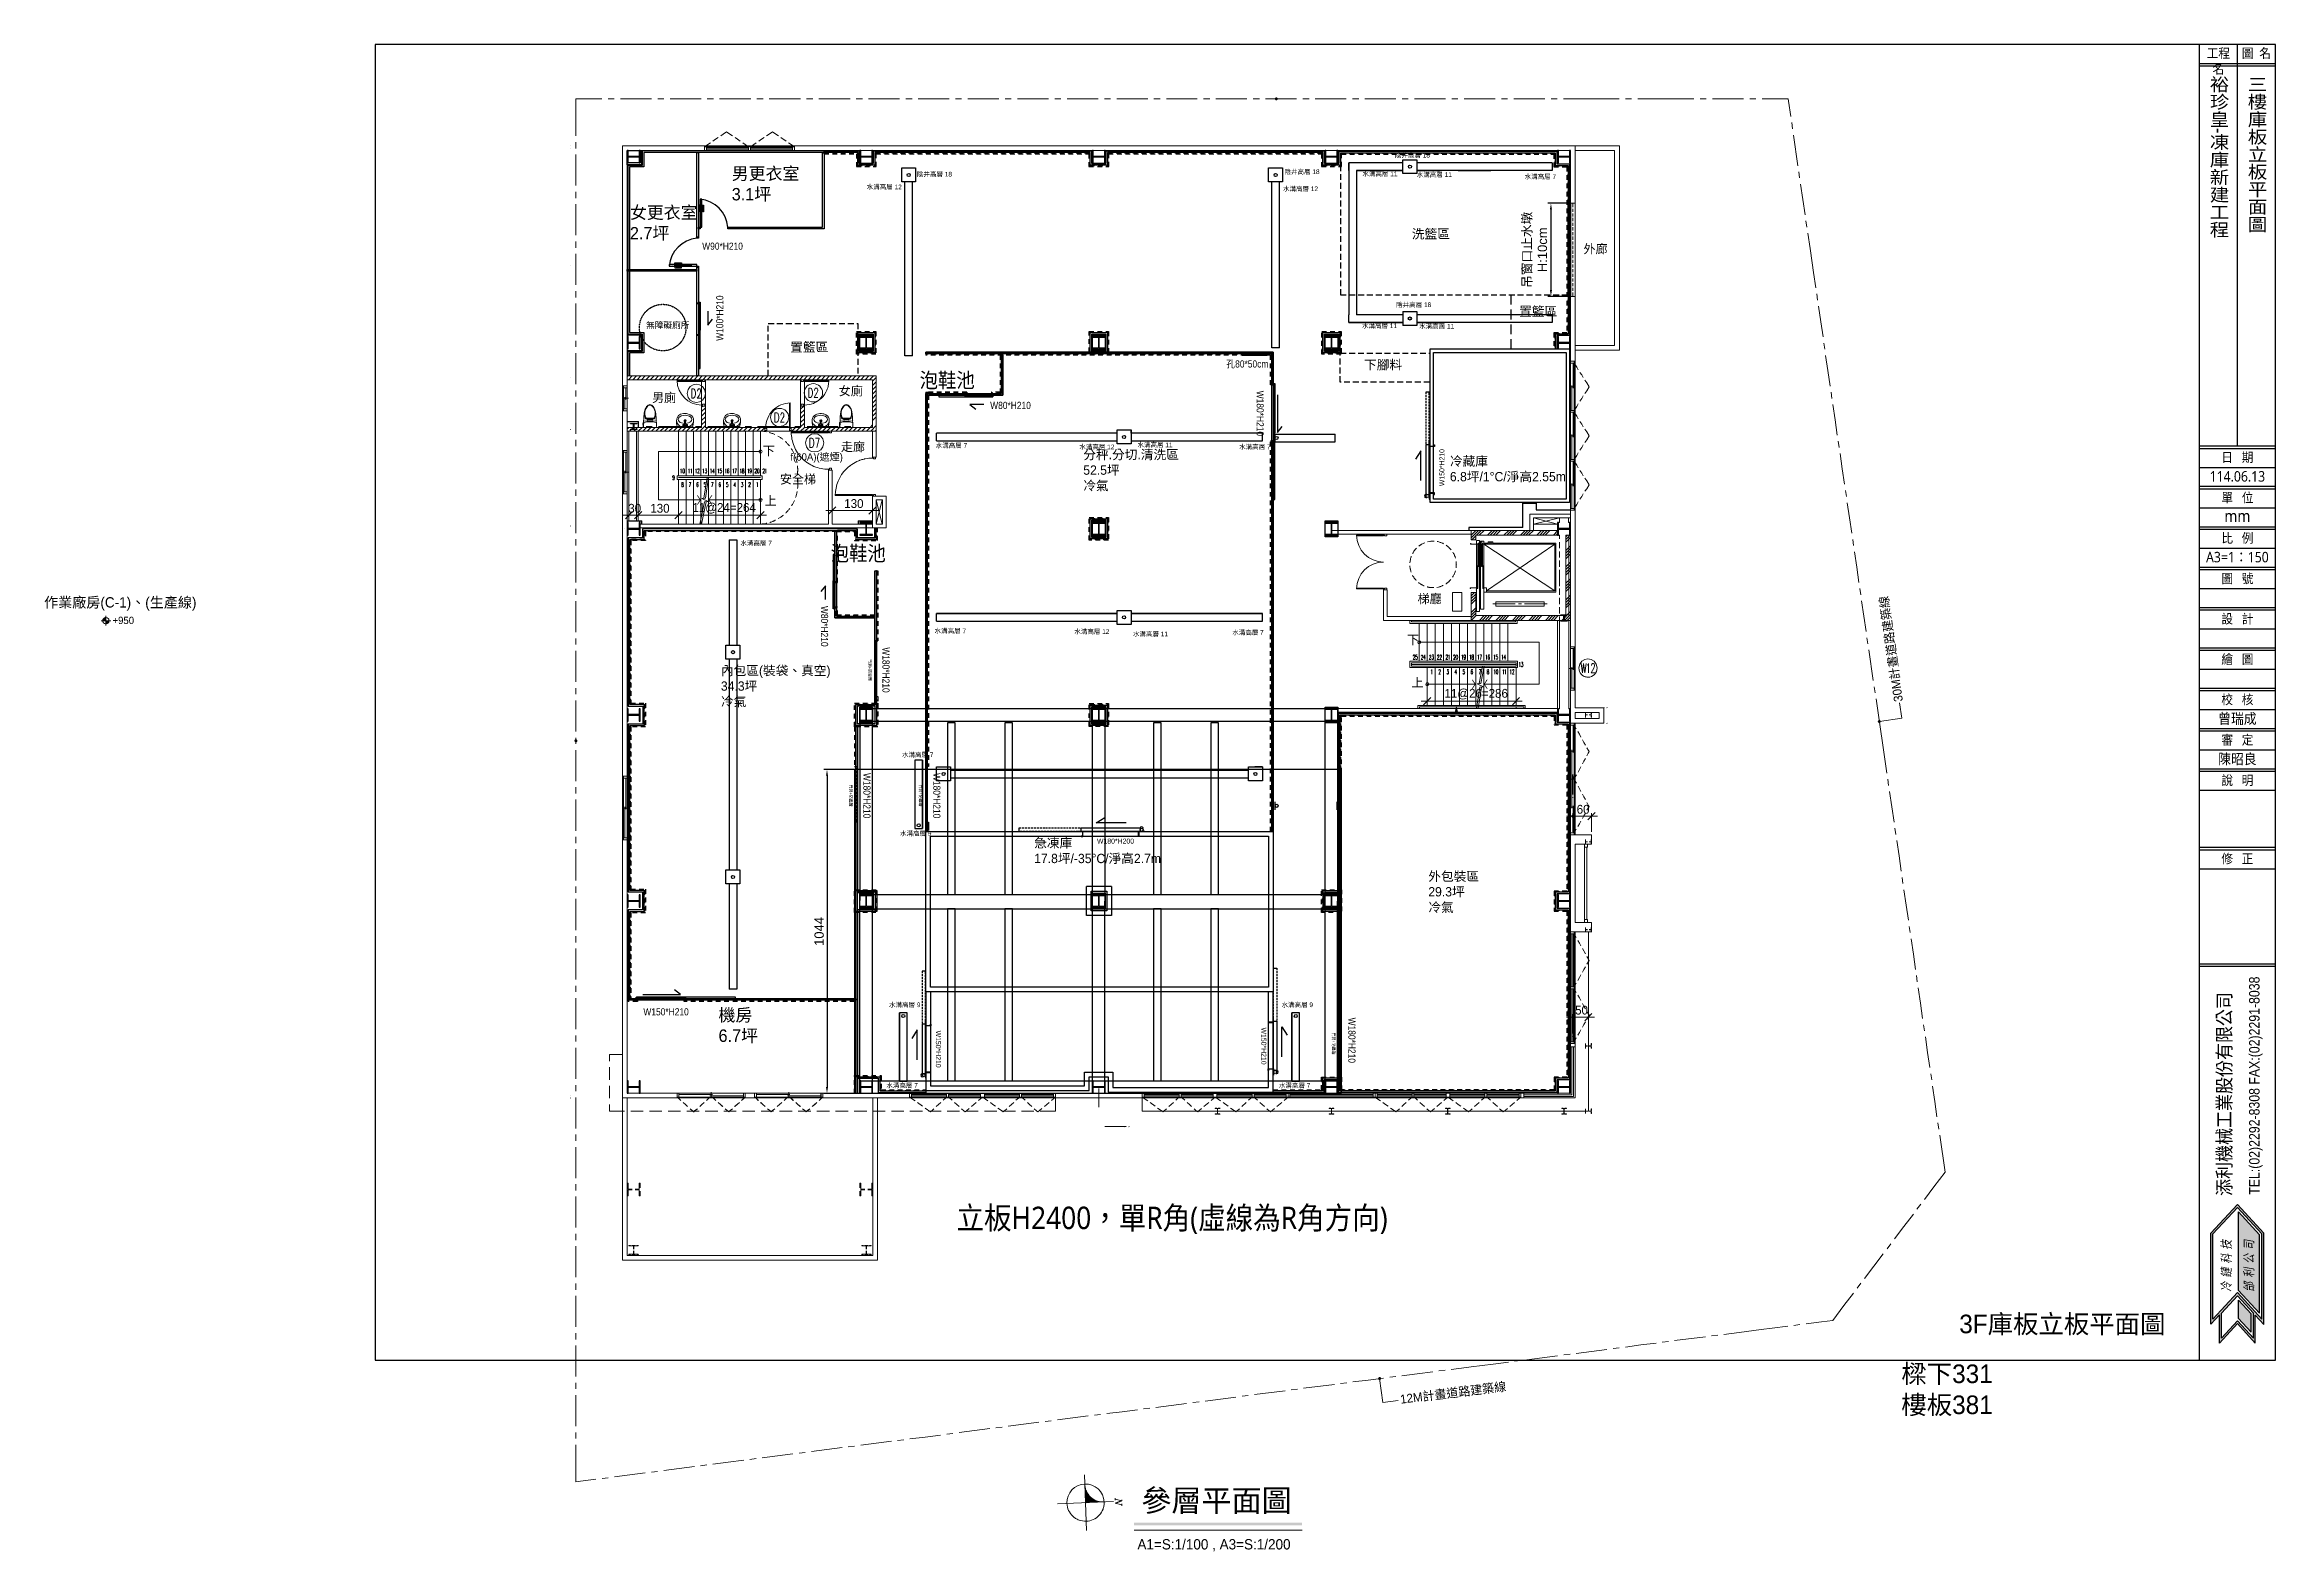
# Model space of a CAD drawing. Header units: millimetres. Extents: x -15161 to 10473752, y -72817 to 33960.
# Drawn here: x 114591 to 121783, y -8375 to -3517 of the extents above; entities that cross this region are included whole.
import ezdxf

# ---------------------------------------------------------------- set-up
doc = ezdxf.new("R2010")
doc.units = ezdxf.units.MM
for name, pattern in [('1', [4, 3, -1]), ('2', [1.8, 1, -0.8]), ('HIDDEN', [9.525, 6.35, -3.175])]:
    doc.linetypes.add(name, pattern=pattern)
for name, color, linetype in [('I-DOOR', 4, 'Continuous'), ('I-I-2-DOOR-FRAME', 8, 'Continuous'), ('PDF2_單色填滿', 7, 'Continuous'), ('PDF2_幾何圖形', 7, 'Continuous'), ('PDF_單色填滿', 7, 'Continuous'), ('PDF_幾何圖形', 7, 'Continuous'), ('PDF_文字', 7, 'Continuous')]:
    doc.layers.add(name, color=color, linetype=linetype)
doc.layers.add('添利-門', color=150, linetype='Continuous', lineweight=25)
doc.styles.add('CHINA', font='C2.SHX', dxfattribs={"width": 0.8, "bigfont": 'CHINA.SHX'})
doc.styles.add('CTEXT', font='PMingLiU.ttf', dxfattribs={"width": 0.9})
doc.styles.add('PDF PMingLiU', font='PMingLiU.ttf')
doc.styles.get("Standard").update_dxf_attribs({"font": 'arial.ttf'})
doc.styles.add('型式1', font='PMingLiU.ttf')
doc.styles.add('新細明體', font='PMingLiU.ttf')
doc.styles.add('正黑', font='Microsoft JhengHei.ttf', dxfattribs={"width": 0.9})
doc.dimstyles.new('標註', dxfattribs={"dimtxt": 30, "dimasz": 20, "dimexe": 10, "dimexo": 5, "dimgap": 10, "dimtad": 1, "dimdec": 0, "dimzin": 0, "dimdsep": 46, "dimtxsty": 'Standard', "dimcen": 10, "dimadec": 0, "dimazin": 0, "dimtfac": 1, "dimtdec": 0, "dimtmove": 0, "dimatfit": 3, "dimfxl": 1, "dimtolj": 1, "dimtzin": 0, "dimarcsym": 0})

msp = doc.modelspace()

# ---------------------------------------------------------------- texts
at = {"insert": (121721.5518, -3616.4396), "char_height": 45.939765, "width": 1082.511617, "attachment_point": 4, "rotation": 270, "style": 'CTEXT'}
msp.add_mtext('{\\f@Microsoft JhengHei|b0|i0|c136|p34;三樓庫板立板平面圖}', dxfattribs=at)
at = {"color": 0, "char_height": 48.22343, "attachment_point": 1, "style": '正黑'}
for insert in [(117412.2203, -4574.6938), (117125.401, -5132.8848)]:
    msp.add_mtext_dynamic_manual_height_columns('泡鞋池', width=6467.545708, gutter_width=6000, heights=[0], dxfattribs=dict(at, insert=insert))
at = {"insert": (121660.3447, -4891.9815), "char_height": 33.689161, "attachment_point": 2, "style": 'CTEXT'}
msp.add_mtext('{\\fMicrosoft JhengHei|b0|i0|c136|p34;114.06.13}', dxfattribs=at)
at = {"color": 230, "insert": (117531.0535, -7263.396), "char_height": 72.335148, "attachment_point": 1, "style": '正黑'}
msp.add_mtext_dynamic_manual_height_columns('立板H2400，單R角(虛線為R角方向)', width=9701.318562, gutter_width=9000, heights=[0], dxfattribs=at)
at = {"color": 0, "linetype": 'ByBlock', "ltscale": 5, "insert": (120763.7981, -7611.5391), "char_height": 60, "attachment_point": 1, "style": '新細明體'}
msp.add_mtext_dynamic_manual_height_columns('3F庫板立板平面圖', width=787.629914, gutter_width=450, heights=[99.7979], dxfattribs=at)
at = {"layer": 'I-DOOR', "color": 0, "char_height": 16.128, "style": '正黑'}
for insert, attachment_point, rotation in [((119087.7928, -4940.2716), 1, 90), ((118529.8962, -6685.8191), 1, 270), ((117464.3677, -6695.8191), 7, 270)]:
    msp.add_mtext_dynamic_manual_height_columns('{\\fPMingLiU|b0|i0|c136|p18;W150*H210}', width=8890.858582, gutter_width=8.75, heights=[0], dxfattribs=dict(at, insert=insert, attachment_point=attachment_point, rotation=rotation))
at = {"layer": 'I-DOOR', "color": 0, "insert": (117984.1003, -6076.7352), "char_height": 16.128, "attachment_point": 1, "style": '正黑'}
msp.add_mtext_dynamic_manual_height_columns('{\\fPMingLiU|b0|i0|c136|p18;W180*H200}', width=8890.858582, gutter_width=8.75, heights=[0], dxfattribs=at)
at = {"layer": '添利-門', "color": 0, "linetype": 'ByBlock', "style": '型式1', "width": 0.9}
msp.add_text('W90*H210', height=23.04, dxfattribs=at).set_placement((116711.3712, -4178.2319))
at = {"layer": '添利-門', "color": 0, "style": '正黑'}
for s, insert, char_height, attachment_point, rotation in [('{\\fPMingLiU|b0|i0|c136|p18;W100*H210}', (116779.7918, -4325.4927), 23.04, 9, 90), ('{\\fPMingLiU|b0|i0|c136|p18;W180*H210}', (118498.2227, -4779.0155), 23.04, 9, 270), ('{\\fPMingLiU|b0|i0|c136|p18;W80*H210}', (117093.8881, -5457.8309), 23.04, 9, 270), ('{\\fPMingLiU|b0|i0|c136|p18;W180*H210}', (117291.9426, -5606.2324), 23.04, 9, 270), ('{\\fPMingLiU|b0|i0|c136|p18;門洞+防蟲簾}', (117245.6104, -5568.1735), 10, 9, 270), ('{\\fPMingLiU|b0|i0|c136|p18;W180*H210}', (117230.5689, -6011.5038), 23.04, 9, 270), ('{\\fPMingLiU|b0|i0|c136|p18;W180*H210}', (117455.9426, -6011.5038), 23.04, 9, 270), ('{\\fPMingLiU|b0|i0|c136|p18;門洞+防蟲簾}', (117184.2366, -5973.4449), 10, 9, 270), ('{\\fPMingLiU|b0|i0|c136|p18;門洞+防蟲簾}', (117409.6104, -5973.4449), 10, 9, 270), ('{\\fPMingLiU|b0|i0|c136|p18;W180*H210}', (118817.437, -6653.9349), 23.04, 1, 270), ('{\\fPMingLiU|b0|i0|c136|p18;門洞+防蟲簾}', (118741.0062, -6773.1428), 10, 9, 270)]:
    msp.add_mtext_dynamic_manual_height_columns(s, width=12701.226546, gutter_width=12.5, heights=[0], dxfattribs=dict(at, insert=insert, char_height=char_height, attachment_point=attachment_point, rotation=rotation))
at = {"layer": '添利-門', "color": 0, "char_height": 23.04, "attachment_point": 9, "style": '正黑'}
for s, insert in [('{\\fPMingLiU|b0|i0|c136|p18;孔80*50cm}', (118536.551, -4560.5114)), ('{\\fPMingLiU|b0|i0|c136|p18;W80*H210}', (117770.9005, -4691.8288)), ('{\\fPMingLiU|b0|i0|c136|p18;W150*H210}', (116667.9581, -6647.0398))]:
    msp.add_mtext_dynamic_manual_height_columns(s, width=12701.226546, gutter_width=12.5, heights=[0], dxfattribs=dict(at, insert=insert))

# ---------------------------------------------------------------- blocks, each defined once
blk = doc.blocks.new('圖框1131218')
at = {"lineweight": 30}
h = blk.add_hatch(color=256, dxfattribs=at)
h.dxf.hatch_style = 1
h.paths.add_polyline_path([(90855.7, -1398.9), (90855.7, -1692), (90883, -1662.3), (90883, -1753.5), (90940.8, -1690.5), (90998.6, -1753.5), (90998.6, -1663.3), (91025.9, -1693.1), (91025.9, -1398.9), (90940.8, -1306.2)])
h.paths.add_polyline_path([(90889.3, -1737.1), (90940.8, -1681.1), (90992.2, -1737.1), (90992.2, -1656.4), (90940.8, -1600.4), (90889.3, -1656.4)], flags=16)
h.paths.add_polyline_path([(90940.8, -1589.9), (91019.5, -1675.6), (91019.5, -1401.4), (90940.8, -1315.7), (90862, -1401.4), (90862, -1675.6)], flags=16)
h = blk.add_hatch(color=5, dxfattribs=at)
h.dxf.hatch_style = 1
h.paths.add_polyline_path([(90944.5, -1615.2), (90944.5, -1674.3), (90984.9, -1718.4), (90984.9, -1659.2)])
h.paths.add_polyline_path([(90944.4, -1330.2), (90944.4, -1583.2), (91012.3, -1657.1), (91012.3, -1404.2)])
for p, q in [((90818.3, -1808.6), (90818.3, 2433.1)), ((90940.8, 1139.2), (90940.8, 2433.1))]:
    blk.add_line(p, q)
for p, q in [((90818.3, 2371.9), (91063.3, 2371.9)), ((90818.3, 2364.2), (91063.3, 2364.2)), ((90818.3, 1139.2), (91063.3, 1139.2)), ((90818.3, 1131.5), (91063.3, 1131.5)), ((90818.3, 1070.2), (91063.3, 1070.2)), ((90818.3, 1009), (91063.3, 1009)), ((90818.3, 1001.3), (91063.3, 1001.3)), ((90818.3, 940.1), (91063.3, 940.1)), ((90818.3, 878.8), (91063.3, 878.8)), ((90818.3, 871.2), (91063.3, 871.2)), ((90818.3, 809.9), (91063.3, 809.9)), ((90818.3, 748.7), (91063.3, 748.7)), ((90818.3, 741), (91063.3, 741)), ((90818.3, 679.8), (91063.3, 679.8)), ((90818.3, 618.5), (91063.3, 618.5)), ((90818.3, 610.9), (91063.3, 610.9)), ((90818.3, 549.6), (91063.3, 549.6)), ((90818.3, 488.3), (91063.3, 488.3)), ((90818.3, 480.7), (91063.3, 480.7)), ((90818.3, 419.4), (91063.3, 419.4)), ((90818.3, 358.2), (91063.3, 358.2)), ((90818.3, 350.5), (91063.3, 350.5)), ((90818.3, 289.3), (91063.3, 289.3)), ((90818.3, 228), (91063.3, 228)), ((90818.3, 220.4), (91063.3, 220.4)), ((90818.3, 159.1), (91063.3, 159.1)), ((90818.3, 97.9), (91063.3, 97.9)), ((90818.3, 90.2), (91063.3, 90.2)), ((90818.3, 28.9), (91063.3, 28.9)), ((90818.3, -154.8), (91063.3, -154.8)), ((90818.3, -162.5), (91063.3, -162.5)), ((90818.3, -223.7), (91063.3, -223.7)), ((90818.3, -530), (91063.3, -530)), ((90818.3, -537.6), (91063.3, -537.6)), ((90855.7, -1398.9), (90940.8, -1306.2)), ((90862, -1401.4), (90940.8, -1315.7)), ((91025.9, -1398.9), (90940.8, -1306.2)), ((91019.5, -1401.4), (90940.8, -1315.7)), ((90855.7, -1692), (90855.7, -1398.9)), ((90862, -1675.6), (90862, -1401.4)), ((91019.5, -1675.6), (91019.5, -1401.4)), ((91025.9, -1693.1), (91025.9, -1398.9)), ((90862, -1675.6), (90940.8, -1589.9)), ((90889.3, -1656.4), (90940.8, -1600.4)), ((91019.5, -1675.6), (90940.8, -1589.9)), ((90992.2, -1656.4), (90940.8, -1600.4)), ((90855.7, -1692), (90883, -1662.3)), ((90883, -1753.5), (90883, -1662.3)), ((90883, -1753.5), (90940.8, -1690.5)), ((90889.3, -1737.1), (90889.3, -1656.4)), ((90889.3, -1737.1), (90940.8, -1681.1)), ((90992.2, -1737.1), (90940.8, -1681.1)), ((90998.6, -1753.5), (90940.8, -1690.5)), ((90992.2, -1737.1), (90992.2, -1656.4)), ((91025.9, -1693.1), (90998.6, -1663.3)), ((90998.6, -1753.5), (90998.6, -1663.3))]:
    blk.add_line(p, q, dxfattribs=at)
at = {"color": 5, "lineweight": 30}
for p, q in [((91012.3, -1404.2), (90944.4, -1330.2)), ((90944.4, -1583.2), (90944.4, -1330.2)), ((91012.3, -1657.1), (91012.3, -1404.2)), ((91012.3, -1657.1), (90944.4, -1583.2)), ((90944.5, -1674.3), (90944.5, -1615.2)), ((90984.9, -1659.2), (90944.5, -1615.2)), ((90984.9, -1718.4), (90944.5, -1674.3)), ((90984.9, -1718.4), (90984.9, -1659.2))]:
    blk.add_line(p, q, dxfattribs=at)
blk.add_lwpolyline([(84938, 2433.1), (84938, -1808.6), (91063.3, -1808.6), (91063.3, 2433.1)], close=True)
at = {"lineweight": 30, "style": 'CTEXT', "width": 0.9}
for s, height, p in [('TEL:(02)2292-8308 FAX:(02)2291-8038', 33.689, (91012.2, -1274.9)), ('添利機械工業股份有限公司 ', 44.625, (90920.8, -1278.9))]:
    blk.add_text(s, height=height, rotation=90, dxfattribs=at).set_placement(p)
at = {"lineweight": 30, "style": 'CHINA', "oblique": 10}
for s, p in [('技', (90923, -1452.8)), ('鏈', (90923, -1542.7)), ('科', (90923, -1497.8)), ('冷', (90923, -1587.7))]:
    blk.add_text(s, height=33.7, rotation=90, dxfattribs=at).set_placement(p)
at = {"color": 7, "lineweight": 30, "true_color": 0xffffff, "style": 'CHINA', "oblique": 10}
for s, p in [('司', (90995.9, -1452.8)), ('利', (90995.9, -1542.7)), ('公', (90995.9, -1497.8)), ('邰', (90995.9, -1587.7))]:
    blk.add_text(s, height=33.7, rotation=90, dxfattribs=at).set_placement(p)
at = {"char_height": 30.627, "style": 'CTEXT'}
for s, insert, width, attachment_point in [('{\\fMicrosoft JhengHei|b0|i0|c136|p34;工程名}', (90879.5, 2420.9), 105.75, 2), ('{\\fMicrosoft JhengHei|b0|i0|c136|p34;圖  名}', (91002, 2420.9), 105.75, 2), ('{\\fMicrosoft JhengHei|b0|i0|c136|p34;日   期}', (90940.8, 1100.9), 102.986, 5), ('{\\fMicrosoft JhengHei|b0|i0|c136|p34;單   位}', (90940.8, 970.7), 115.077, 5), ('{\\fMicrosoft JhengHei|b0|i0|c136|p34;比   例}', (90940.8, 840.6), 119.914, 5), ('{\\fMicrosoft JhengHei|b0|i0|c136|p34;圖   號}', (90940.8, 710.3), 109.029, 5), ('{\\fMicrosoft JhengHei|b0|i0|c136|p34;設   計}', (90940.8, 580.2), 116.287, 5), ('{\\fMicrosoft JhengHei|b0|i0|c136|p34;繪   圖}', (90940.8, 450.1), 115.077, 5), ('{\\fMicrosoft JhengHei|b0|i0|c136|p34;校   核}', (90940.8, 319.9), 104.196, 5), ('{\\fMicrosoft JhengHei|b0|i0|c136|p34;審   定}', (90940.8, 189.8), 123.561, 5), ('{\\fMicrosoft JhengHei|b0|i0|c136|p34;說   明}', (90940.8, 59.5), 110.261, 5), ('{\\fMicrosoft JhengHei|b0|i0|c136|p34;修   正}', (90940.8, -193.1), 116.332, 5)]:
    blk.add_mtext(s, dxfattribs=dict(at, insert=insert, width=width, attachment_point=attachment_point))
at = {"insert": (90879.5, 2333.6), "char_height": 45.94, "width": 1082.512, "attachment_point": 4, "rotation": 270, "style": 'CTEXT'}
blk.add_mtext('{\\f@Microsoft JhengHei|b0|i0|c136|p34;裕珍皇-凍庫新建工程}', dxfattribs=at)
at = {"attachment_point": 2, "style": 'CTEXT'}
for s, insert, char_height in [('{\\fMicrosoft JhengHei|b0|i0|c136|p34;mm}', (90940.8, 932.4), 38.283), ('{\\fMicrosoft JhengHei|b0|i0|c136|p34;A3=1：150}', (90940.8, 797.7), 33.689), ('{\\fMicrosoft JhengHei|b0|i0|c136|p34;曾瑞成}', (90940.8, 277), 33.689), ('{\\fMicrosoft JhengHei|b0|i0|c136|p34;陳昭良}', (90940.8, 146.9), 33.689)]:
    blk.add_mtext(s, dxfattribs=dict(at, insert=insert, char_height=char_height))
blk = doc.blocks.new('3F建築底圖')
for points in [[(734.9, -1109.7), (775.9, -1109.7), (775.9, -1161.2), (734.9, -1161.2)], [(1484.6, -1109.7), (1525.6, -1109.7), (1525.6, -1161.2), (1484.6, -1161.2)], [(2234.6, -1109.7), (2275.6, -1109.7), (2275.6, -1161.2), (2234.6, -1161.2)], [(1484.6, -1709.4), (1525.6, -1709.4), (1525.6, -1760.9), (1484.6, -1760.9)], [(2234.6, -1709.4), (2275.6, -1709.4), (2275.6, -1760.9), (2234.6, -1760.9)], [(734.9, -2309.6), (775.9, -2309.6), (775.9, -2361.1), (734.9, -2361.1)], [(1484.6, -2309.6), (1525.6, -2309.6), (1525.6, -2361.1), (1484.6, -2361.1)], [(2234.6, -2309.6), (2275.6, -2309.6), (2275.6, -2361.1), (2234.6, -2361.1)], [(734.9, -2909.3), (775.9, -2909.3), (775.9, -2960.8), (734.9, -2960.8)], [(1484.6, -2909.3), (1525.6, -2909.3), (1525.6, -2960.8), (1484.6, -2960.8)], [(2234.6, -2909.3), (2275.6, -2909.3), (2275.6, -2960.8), (2234.6, -2960.8)]]:
    blk.add_lwpolyline(points, close=True)
at = {"color": 1}
for points in [[(2871.8, -1731.4), (2871.8, -1652.4), (2914.8, -1652.3), (2914.8, -1674.3), (3025.8, -1674.3)], [(2871.8, -1731.4), (2697.8, -1730.4), (2697.8, -1740.3)]]:
    blk.add_lwpolyline(points, dxfattribs=at)
at = {"layer": 'I-I-2-DOOR-FRAME', "linetype": 'HIDDEN', "ltscale": 0.1}
blk.add_circle((99.3, -1086.3), 75, dxfattribs=at)
at = {"layer": 'PDF2_單色填滿', "lineweight": 9}
for points in [[(2072.8, -346.3), (2072.4, -348.8), (2077.5, -348.8)], [(2072.4, -348.8), (2072.8, -351.3), (2077.5, -348.8)], [(2074.9, -344.6), (2072.8, -346.3), (2077.5, -348.8)], [(2072.8, -351.3), (2074.9, -353), (2077.5, -348.8)], [(2077.5, -343.7), (2074.9, -344.6), (2077.5, -348.8)], [(2074.9, -353), (2077.5, -353.9), (2077.5, -348.8)], [(2080, -344.6), (2077.5, -343.7), (2077.5, -348.8)], [(2081.7, -346.3), (2080, -344.6), (2077.5, -348.8)], [(2082.1, -348.8), (2081.7, -346.3), (2077.5, -348.8)], [(2077.5, -353.9), (2079.6, -353), (2077.5, -348.8)], [(2079.6, -353), (2081.7, -351.3), (2077.5, -348.8)], [(2081.7, -351.3), (2082.1, -348.8), (2077.5, -348.8)]]:
    blk.add_solid(points, dxfattribs=at)
at = {"layer": 'PDF2_幾何圖形', "lineweight": 13}
for points in [[(-96.8, -349.2), (-180.6, -349.2), (-180.6, -468.6)], [(-57, -349.2), (-76.9, -349.2)], [(63.2, -349.2), (-36.7, -349.2)], [(102.9, -349.2), (83.1, -349.2)], [(223.2, -349.2), (123.3, -349.2)], [(262.9, -349.2), (243, -349.2)], [(383.1, -349.2), (282.8, -349.2)], [(422.9, -349.2), (403, -349.2)], [(543.1, -349.2), (442.8, -349.2)], [(582.9, -349.2), (563, -349.2)], [(703.1, -349.2), (602.8, -349.2)], [(742.9, -349.2), (723, -349.2)], [(863.1, -349.2), (762.8, -349.2)], [(902.9, -349.2), (883, -349.2)], [(1023.1, -349.2), (922.8, -349.2)], [(1062.9, -349.2), (1043, -349.2)], [(1183.1, -349.2), (1082.8, -349.2)], [(1222.9, -348.8), (1203, -348.8)], [(1343.1, -348.8), (1242.8, -348.8)], [(1382.9, -348.8), (1363, -348.8)], [(1503.1, -348.8), (1402.8, -348.8)], [(1542.9, -348.8), (1523, -348.8)], [(1662.7, -348.8), (1562.8, -348.8)], [(1702.9, -348.8), (1683, -348.8)], [(1822.7, -348.8), (1722.8, -348.8)], [(1862.9, -348.8), (1843, -348.8)], [(1982.7, -348.8), (1882.8, -348.8)], [(2022.9, -348.8), (2003, -348.8)], [(2142.7, -348.8), (2042.8, -348.8)], [(2182.9, -348.8), (2163, -348.8)], [(2302.7, -348.8), (2202.8, -348.8)], [(2342.9, -348.8), (2323, -348.8)], [(2462.7, -348.8), (2362.8, -348.8)], [(2502.9, -348.8), (2483, -348.8)], [(2622.7, -348.8), (2522.8, -348.8)], [(2662.9, -348.8), (2643, -348.8)], [(2782.6, -348.8), (2682.8, -348.8)], [(2822.9, -348.8), (2803, -348.8)], [(2942.6, -348.8), (2842.8, -348.8)], [(2982.9, -348.8), (2963, -348.8)], [(3182.6, -348.8), (3002.7, -348.8)], [(3222.8, -348.8), (3202.5, -348.8)], [(3423.5, -348.8), (3242.7, -348.8)], [(3463.3, -348.8), (3443.4, -348.8)], [(3583.5, -348.8), (3483.2, -348.8)], [(3623.3, -348.8), (3603.4, -348.8)], [(3735.8, -405.9), (3728.6, -356.4), (3727.4, -348.8), (3643.1, -348.8)], [(3741.8, -445.3), (3738.8, -425.4)], [(-180.6, -488.5), (-180.6, -508.8)], [(-180.6, -528.7), (-180.6, -628.6)], [(-180.6, -1328.7), (-180.6, -1428.5)], [(-180.6, -1448.4), (-180.6, -1468.3)], [(-180.6, -1488.6), (-180.6, -1588.5)]]:
    blk.add_lwpolyline(points, dxfattribs=at)
at = {"layer": 'PDF_單色填滿', "lineweight": 13, "transparency": 33554559}
for points in [[(212.5, -1627.3), (209.6, -1627.3), (222.3, -1642.1), (219.3, -1642.1)], [(222.3, -1642.1), (219.3, -1642.1), (212.5, -1656.9), (209.6, -1656.9)], [(246.4, -1642.1), (249.4, -1642.1), (256.1, -1627.3), (259.1, -1627.3)], [(256.1, -1656.9), (259.1, -1656.9), (246.4, -1642.1), (249.4, -1642.1)], [(2710.1, -2221.1), (2707.1, -2221.1), (2720.2, -2235.9), (2717.3, -2235.9)], [(2755.8, -2221.1), (2758.8, -2221.1), (2746.1, -2235.9), (2749, -2235.9)], [(2720.2, -2235.9), (2717.3, -2235.9), (2710.1, -2250.7), (2707.1, -2250.7)], [(2746.1, -2235.9), (2749, -2235.9), (2755.8, -2250.7), (2758.8, -2250.7)]]:
    blk.add_solid(points, dxfattribs=at)
at = {"layer": 'PDF_單色填滿', "lineweight": 9, "transparency": 33554559}
for points in [[(2662.7, -2324.3), (2658, -2304.4), (2652.9, -2324.3)], [(4016.2, -2357.3), (4016.6, -2354.8), (4021.3, -2356.5)], [(4017.5, -2359.5), (4016.2, -2357.3), (4021.3, -2356.5)], [(4016.6, -2354.8), (4018.3, -2352.7), (4021.3, -2356.5)], [(4019.6, -2361.2), (4017.5, -2359.5), (4021.3, -2356.5)], [(4018.3, -2352.7), (4020.4, -2351.4), (4021.3, -2356.5)], [(4022.1, -2361.6), (4019.6, -2361.2), (4021.3, -2356.5)], [(4020.4, -2351.4), (4023, -2351.8), (4021.3, -2356.5)], [(4023, -2351.8), (4025.1, -2353.5), (4021.3, -2356.5)], [(4025.1, -2353.5), (4026.4, -2355.7), (4021.3, -2356.5)], [(4026.4, -2355.7), (4025.9, -2358.2), (4021.3, -2356.5)], [(4025.9, -2358.2), (4024.2, -2360.3), (4021.3, -2356.5)], [(4024.2, -2360.3), (4022.1, -2361.6), (4021.3, -2356.5)], [(-185.7, -2418.3), (-184.9, -2416.2), (-180.6, -2418.3)], [(-184.9, -2420.8), (-185.7, -2418.3), (-180.6, -2418.3)], [(-184.9, -2416.2), (-183.2, -2414.1), (-180.6, -2418.3)], [(-183.2, -2422.9), (-184.9, -2420.8), (-180.6, -2418.3)], [(-183.2, -2414.1), (-180.6, -2413.6), (-180.6, -2418.3)], [(-180.6, -2423.4), (-183.2, -2422.9), (-180.6, -2418.3)], [(-180.6, -2413.6), (-178.1, -2414.1), (-180.6, -2418.3)], [(-178.1, -2414.1), (-176.4, -2416.2), (-180.6, -2418.3)], [(-176.4, -2416.2), (-175.6, -2418.3), (-180.6, -2418.3)], [(-175.6, -2418.3), (-176.4, -2420.8), (-180.6, -2418.3)], [(-176.4, -2420.8), (-178.1, -2422.9), (-180.6, -2418.3)], [(-178.1, -2422.9), (-180.6, -2423.4), (-180.6, -2418.3)], [(3028.8, -2534.7), (3028.4, -2537.2), (3033, -2537.2)], [(3028.4, -2537.2), (3028.8, -2539.8), (3033, -2537.2)], [(3030.5, -2533), (3028.8, -2534.7), (3033, -2537.2)], [(3028.8, -2539.8), (3030.5, -2541.5), (3033, -2537.2)], [(3033, -2532.1), (3030.5, -2533), (3033, -2537.2)], [(3030.5, -2541.5), (3033, -2542.3), (3033, -2537.2)], [(3035.6, -2533), (3033, -2532.1), (3033, -2537.2)], [(3037.7, -2534.7), (3035.6, -2533), (3033, -2537.2)], [(3038.1, -2537.2), (3037.7, -2534.7), (3033, -2537.2)], [(3033, -2542.3), (3035.6, -2541.5), (3033, -2537.2)], [(3035.6, -2541.5), (3037.7, -2539.8), (3033, -2537.2)], [(3037.7, -2539.8), (3038.1, -2537.2), (3033, -2537.2)], [(3028.8, -2659.1), (3028.4, -2661.7), (3033, -2661.7)], [(3030.5, -2657.4), (3028.8, -2659.1), (3033, -2661.7)], [(3033, -2656.6), (3030.5, -2657.4), (3033, -2661.7)], [(3035.6, -2657.4), (3033, -2656.6), (3033, -2661.7)], [(3037.7, -2659.1), (3035.6, -2657.4), (3033, -2661.7)], [(3038.1, -2661.7), (3037.7, -2659.1), (3033, -2661.7)], [(3028.4, -2661.7), (3028.8, -2664.2), (3033, -2661.7)], [(3028.8, -2664.2), (3030.5, -2665.9), (3033, -2661.7)], [(3030.5, -2665.9), (3033, -2666.7), (3033, -2661.7)], [(3033, -2666.7), (3035.6, -2665.9), (3033, -2661.7)], [(3035.6, -2665.9), (3037.7, -2664.2), (3033, -2661.7)], [(3037.7, -2664.2), (3038.1, -2661.7), (3033, -2661.7)], [(3028.8, -3307.1), (3028.4, -3309.6), (3033, -3309.6)], [(3030.5, -3305), (3028.8, -3307.1), (3033, -3309.6)], [(3033, -3304.6), (3030.5, -3305), (3033, -3309.6)], [(3035.6, -3305), (3033, -3304.6), (3033, -3309.6)], [(3037.7, -3307.1), (3035.6, -3305), (3033, -3309.6)], [(3038.1, -3309.6), (3037.7, -3307.1), (3033, -3309.6)], [(3028.4, -3309.6), (3028.8, -3312.2), (3033, -3309.6)], [(3028.8, -3312.2), (3030.5, -3313.9), (3033, -3309.6)], [(3030.5, -3313.9), (3033, -3314.3), (3033, -3309.6)], [(3033, -3314.3), (3035.6, -3313.9), (3033, -3309.6)], [(3035.6, -3313.9), (3037.7, -3312.2), (3033, -3309.6)], [(3037.7, -3312.2), (3038.1, -3309.6), (3033, -3309.6)], [(2405.4, -4475.2), (2405.8, -4472.7), (2410.4, -4474.8)], [(2406.6, -4477.8), (2405.4, -4475.2), (2410.4, -4474.8)], [(2405.8, -4472.7), (2407.5, -4470.6), (2410.4, -4474.8)], [(2408.7, -4479.5), (2406.6, -4477.8), (2410.4, -4474.8)], [(2407.5, -4470.6), (2410, -4469.7), (2410.4, -4474.8)], [(2411.3, -4479.9), (2408.7, -4479.5), (2410.4, -4474.8)], [(2410, -4469.7), (2412.5, -4470.2), (2410.4, -4474.8)], [(2412.5, -4470.2), (2414.7, -4471.9), (2410.4, -4474.8)], [(2414.7, -4471.9), (2415.5, -4474), (2410.4, -4474.8)], [(2415.5, -4474), (2415.1, -4476.5), (2410.4, -4474.8)], [(2415.1, -4476.5), (2413.4, -4478.6), (2410.4, -4474.8)], [(2413.4, -4478.6), (2411.3, -4479.9), (2410.4, -4474.8)], [(1460.3, -4872.7), (1459.4, -4874.8), (1462.4, -4874.8)], [(1459.4, -4874.8), (1460.3, -4876.9), (1462.4, -4874.8)], [(1462.4, -4874.8), (1460.3, -4818.5), (1462.4, -4830.3)], [(1462.4, -4871.8), (1460.3, -4872.7), (1462.4, -4874.8)], [(1460.3, -4876.9), (1462.4, -4877.7), (1462.4, -4874.8)], [(1462.4, -4830.3), (1462.4, -4874.8), (1468.7, -4844.7)], [(1468.7, -4844.7), (1462.4, -4874.8), (1478.5, -4857)], [(1478.5, -4857), (1462.4, -4874.8), (1491.6, -4866.3)], [(1491.6, -4866.3), (1462.4, -4874.8), (1506.4, -4871.4)], [(1506.4, -4871.4), (1462.4, -4874.8), (1522, -4872.2)], [(1464.5, -4872.7), (1462.4, -4871.8), (1462.4, -4874.8)], [(1465.3, -4874.4), (1464.5, -4872.7), (1462.4, -4874.8)], [(1464.5, -4876.9), (1465.3, -4874.4), (1462.4, -4874.8)], [(1462.4, -4877.7), (1464.5, -4876.9), (1462.4, -4874.8)]]:
    blk.add_solid(points, dxfattribs=at)
at = {"layer": 'PDF_單色填滿', "lineweight": 20, "transparency": 33554559}
blk.add_solid([(1619, -4948.4), (1619, -4939.1), (2160.3, -4948.4), (2160.3, -4939.1)], dxfattribs=at)
at = {"layer": 'PDF_幾何圖形', "lineweight": 9}
for points in [[(-198.4, -500.2), (-198, -500.6)], [(-198.4, -507.8), (-198, -508.2)], [(10.7, -1691.6), (-9.7, -1691.6), (-29.5, -1691.6)], [(2.2, -1679.7), (-21.1, -1703.4)], [(-9.7, -1700.5), (-9.7, -1681.4)], [(-9.7, -1691.6), (20.4, -1691.6), (150.3, -1691.6), (170.6, -1691.6)], [(20.4, -1691.6), (0.5, -1691.6), (20.4, -1691.6), (40.3, -1691.6)], [(20.4, -1700.5), (20.4, -1681.4), (20.4, -1699.2)], [(130.4, -1691.6), (150.3, -1691.6), (414.4, -1691.6), (434.3, -1691.6)], [(426.3, -1679.7), (402.6, -1703.4)], [(414.4, -1699.2), (414.4, -1681.4)], [(625.6, -1676.4), (645.5, -1676.4), (775.5, -1676.4), (795.8, -1676.4)], [(633.7, -1688.2), (657.4, -1664.5)], [(645.5, -1680.2), (645.5, -1666.2)], [(787.3, -1664.5), (764, -1688.2)], [(775.5, -1680.2), (775.5, -1666.2)], [(2738.9, -1755.1), (2802.3, -1755.1)], [(2989.8, -1920.1), (2989.8, -1888.8), (2989.8, -1907.9)], [(3019.9, -1907.9), (3019.9, -1888.8)], [(2738.9, -2014.9), (2802.3, -2014.9)], [(2870.1, -2290.5), (2850.2, -2290.5), (2564.1, -2290.5), (2544.2, -2290.5)], [(2552.2, -2302.3), (2575.9, -2278.6)], [(2564.1, -2298.9), (2564.1, -2280.7)], [(2989.8, -2299.4), (2989.8, -2280.7), (2989.8, -2298.9)], [(3019.9, -2299.4), (3019.9, -2280.7)], [(4021.3, -2356.5), (4093.7, -2345.9), (4086.5, -2296)], [(3033, -2591.8), (3033, -2527.5)], [(3033, -2712), (3033, -2651.9)], [(3081.3, -2673.5), (3105, -2649.8)], [(3093.1, -2712), (3093.1, -2651.9)], [(3053.3, -2661.7), (3033, -2661.7), (3013.1, -2661.7)], [(3093.1, -2661.7), (3033, -2661.7)], [(3073.2, -2661.7), (3093.1, -2661.7), (3113, -2661.7)], [(1645.2, -3569.9), (1645.2, -3612.7), (3083.4, -3612.7), (3083.4, -3035)], [(3033, -3362.5), (3033, -3299.5)], [(3071.5, -3321.1), (3094.8, -3297.8)], [(3083.4, -3343.5), (3083.4, -3299.5)], [(3053.3, -3309.6), (3033, -3309.6), (3013.1, -3309.6)], [(3033, -3309.6), (3083.4, -3309.6)], [(3063.1, -3309.6), (3083.4, -3309.6), (3103.3, -3309.6)], [(791.5, -3569.9), (791.5, -4092.9), (-30.4, -4092.9), (-30.4, -3569.9)], [(776.3, -3569.9), (776.3, -4077.7), (-15.1, -4077.7), (-15.1, -3569.9)], [(858, -3612.7), (840.2, -3612.7)], [(1583, -3662.6), (1525, -3662.6)], [(1591.9, -3662.6), (1577.5, -3662.6)], [(2410.4, -4474.8), (2420.6, -4551.8), (2470.5, -4545.5)], [(1459, -4784.6), (1465.8, -4964.5)], [(1552.1, -4871.4), (1372.2, -4878.2)], [(1557.6, -4860.8), (1557.6, -4866.7)], [(1557.6, -4863.8), (1578.8, -4868.9)], [(1575.8, -4869.3), (1558, -4876.9), (1579.2, -4882)], [(1578.8, -4865.9), (1578.8, -4868.9), (1561, -4876.5)], [(1579.2, -4879), (1579.2, -4884.9)]]:
    blk.add_lwpolyline(points, dxfattribs=at)
at = {"layer": 'PDF_幾何圖形', "lineweight": 20}
for points in [[(-15.2, -515), (-15.2, -1274.3), (-30.4, -1274.3), (-30.4, -500.2), (234.1, -500.2), (234.1, -515)], [(3040.6, -500.2), (3040.6, -685.6), (3025.8, -685.6), (3025.8, -515), (524.1, -515), (524.1, -500.2)], [(3040.6, -1195.1), (3025.8, -1195.1), (3025.8, -985.6), (3040.6, -985.6)], [(-15.2, -1354.3), (-30.4, -1354.3), (-30.4, -1482.1), (-15.2, -1482.1)], [(-15.2, -1408.4), (224.8, -1408.4), (224.8, -1339.5), (236.7, -1339.5), (236.7, -1408.4), (428.8, -1408.4), (428.8, -1420.3), (-15.2, -1420.3)], [(-15.2, -2533), (-30.4, -2533), (-30.4, -1622.2), (-15.2, -1622.2)], [(807.6, -1720.4), (807.6, -1642.1), (787.7, -1642.1), (787.7, -1720.4)], [(3040.6, -1675.1), (3040.6, -2115.3), (3025.8, -2115.3), (3025.8, -1675.1)], [(2705, -1770.3), (2720.2, -1770.3), (2720.2, -1755.1), (2984.3, -1755.1), (2984.3, -1740.3), (2705, -1740.3)], [(2705, -1940), (2705, -2030.2), (3025.8, -2030.2), (3025.8, -1755.5), (3010.6, -1755.5), (3010.6, -2014.9), (2720.2, -2014.9), (2720.2, -1940)], [(3025.8, -2722.2), (3093.1, -2722.2), (3093.1, -2751.8), (3040.6, -2751.8), (3040.6, -3004.9), (3093.1, -3004.9), (3093.1, -3035), (3025.8, -3035)], [(-15.2, -2737.8), (-15.2, -3555.1), (145.7, -3555.1), (145.7, -3569.9), (-30.4, -3569.9), (-30.4, -2737.8)], [(395.4, -3569.9), (395.4, -3555.1), (365.3, -3555.1), (365.3, -3569.9)], [(395.6, -3569.9), (395.6, -3555.1), (365.5, -3555.1), (365.5, -3569.9)], [(615.5, -3569.9), (615.5, -3555.1), (895.2, -3555.1), (895.2, -3569.9)], [(1365.5, -3569.9), (1365.5, -3555.1), (1645.2, -3555.1), (1645.2, -3569.9)]]:
    blk.add_lwpolyline(points, close=True, dxfattribs=at)
at = {"layer": 'PDF_幾何圖形', "lineweight": 0}
for points in [[(234.1, -503.6), (244.7, -496.4), (253.2, -490.4)], [(261.2, -484.9), (269.7, -479.4), (277.7, -473.9)], [(286.2, -468), (294.2, -462.5), (305.2, -455.3), (315.8, -462.5), (323.9, -468)], [(332.3, -473.5), (340.4, -479.4), (348.8, -484.9)], [(357.3, -490.4), (365.3, -495.9), (375.9, -503.1)], [(400.9, -490.4), (392.8, -495.9), (381.8, -503.1)], [(425.9, -473.5), (417.4, -479.4), (409.4, -484.9)], [(472, -468), (463.5, -462.5), (452.9, -455.3), (442.4, -462.5), (434.3, -468)], [(497, -484.9), (480, -473.9)], [(524.1, -503.6), (513.5, -496.4), (505, -490.4)], [(30.6, -515.4), (30.6, -560.3), (-14.3, -560.3)], [(31.4, -515.4), (31.4, -561.5), (-14.3, -561.5)], [(3033, -685.6), (3033.4, -686)], [(-15.2, -1109.2), (31.4, -1109.2), (31.4, -1161.3), (-15.2, -1161.3)], [(-15.2, -1110.5), (30.6, -1110.5), (30.6, -1160.4), (-15.2, -1160.4)], [(3037.7, -1201.5), (3045.7, -1213.8), (3050.8, -1222.2)], [(775.5, -1408.4), (555.8, -1408.4), (555.8, -1339.5), (543.5, -1339.5), (543.5, -1408.4), (513.5, -1408.4), (513.5, -1420.3), (787.7, -1420.3), (787.7, -1242.1), (-15.2, -1242.1), (-15.2, -1254.4), (775.5, -1254.4), (775.5, -1408.4), (755.6, -1408.4)], [(-15.2, -1243.8), (-13.5, -1242.1)], [(-11.3, -1254.4), (0.5, -1242.1)], [(2.6, -1254.4), (14.9, -1242.1)], [(17, -1254.4), (28.9, -1242.1)], [(31, -1254.4), (42.8, -1242.1)], [(44.9, -1254.4), (57.2, -1242.1)], [(59.3, -1254.4), (71.2, -1242.1)], [(73.3, -1254.4), (85.6, -1242.1)], [(87.7, -1254.4), (99.5, -1242.1)], [(101.7, -1254.4), (113.5, -1242.1)], [(115.6, -1254.4), (127.9, -1242.1)], [(130, -1254.4), (141.9, -1242.1)], [(144, -1254.4), (156.3, -1242.1)], [(158.4, -1254.4), (170.2, -1242.1)], [(172.3, -1254.4), (184.2, -1242.1)], [(186.3, -1254.4), (198.6, -1242.1)], [(200.7, -1254.4), (212.5, -1242.1)], [(214.7, -1254.4), (226.9, -1242.1)], [(229.1, -1254.4), (240.9, -1242.1)], [(243, -1254.4), (254.9, -1242.1)], [(257.4, -1254.4), (269.3, -1242.1)], [(271.4, -1254.4), (283.2, -1242.1)], [(285.3, -1254.4), (297.6, -1242.1)], [(299.7, -1254.4), (311.6, -1242.1)], [(313.7, -1254.4), (325.6, -1242.1)], [(328.1, -1254.4), (339.9, -1242.1)], [(342.1, -1254.4), (353.9, -1242.1)], [(356, -1254.4), (368.3, -1242.1)], [(370.4, -1254.4), (382.3, -1242.1)], [(384.4, -1254.4), (396.7, -1242.1)], [(398.8, -1254.4), (410.6, -1242.1)], [(412.7, -1254.4), (424.6, -1242.1)], [(426.7, -1254.4), (439, -1242.1)], [(441.1, -1254.4), (452.9, -1242.1)], [(455.1, -1254.4), (467.3, -1242.1)], [(469.5, -1254.4), (481.3, -1242.1)], [(483.4, -1254.4), (495.3, -1242.1)], [(497.4, -1254.4), (509.7, -1242.1)], [(511.8, -1254.4), (523.6, -1242.1)], [(525.7, -1254.4), (538, -1242.1)], [(540.1, -1254.4), (552, -1242.1)], [(554.1, -1254.4), (566, -1242.1)], [(568.1, -1254.4), (580.3, -1242.1)], [(582.5, -1254.4), (594.3, -1242.1)], [(596.4, -1254.4), (608.7, -1242.1)], [(610.8, -1254.4), (622.7, -1242.1)], [(624.8, -1254.4), (636.6, -1242.1)], [(639.2, -1254.4), (651, -1242.1)], [(653.1, -1254.4), (665, -1242.1)], [(667.1, -1254.4), (679.4, -1242.1)], [(681.5, -1254.4), (693.3, -1242.1)], [(695.5, -1254.4), (707.7, -1242.1)], [(709.9, -1254.4), (721.7, -1242.1)], [(723.8, -1254.4), (735.7, -1242.1)], [(737.8, -1254.4), (750.1, -1242.1)], [(752.2, -1254.4), (764, -1242.1)], [(766.1, -1254.4), (778.4, -1242.1)], [(775.5, -1259), (787.7, -1247.2)], [(775.5, -1273), (787.7, -1261.2)], [(775.5, -1287.4), (787.7, -1275.1)], [(775.5, -1301.4), (787.7, -1289.5)], [(781.8, -1242.1), (782.2, -1242.5)], [(3056.3, -1230.7), (3061.8, -1239.1), (3066.9, -1247.6)], [(3072.4, -1256.1), (3077.9, -1264.5), (3085.5, -1277.2), (3077.9, -1289.9), (3072.4, -1298.4)], [(37.7, -1392.4), (38.2, -1375.4), (38.6, -1374.2), (38.6, -1370.4), (39, -1369.5), (39, -1367.4), (39, -1366.5), (39.4, -1365.7), (39.4, -1363.6), (39.9, -1362.7), (39.9, -1360.6), (40.3, -1359.8)], [(79.2, -1405.1), (78, -1375.4), (78, -1374.2), (77.5, -1373.3), (77.5, -1369.5), (77.1, -1368.2), (77.1, -1367.4), (77.1, -1365.7), (76.7, -1364.4), (76.7, -1362.7), (76.3, -1361.9), (76.3, -1359.8)], [(224.8, -1343.3), (228.6, -1339.5)], [(224.8, -1357.2), (236.7, -1345.4)], [(224.8, -1371.6), (236.7, -1359.3)], [(543.5, -1349.6), (554.1, -1339.5)], [(543.5, -1363.6), (555.8, -1351.7)], [(543.5, -1378), (555.8, -1365.7)], [(670.9, -1392.4), (671.3, -1375.4), (671.8, -1374.2), (671.8, -1370.4), (672.2, -1369.5), (672.2, -1367.4), (672.2, -1366.5), (672.6, -1365.7), (672.6, -1362.7), (673, -1361.9), (673, -1360.6), (673.5, -1359.8)], [(775.5, -1315.8), (787.7, -1303.5)], [(775.5, -1329.7), (787.7, -1317.9)], [(775.5, -1343.7), (787.7, -1331.8)], [(775.5, -1358.1), (787.7, -1345.8)], [(775.5, -1372), (787.7, -1360.2)], [(3050.8, -1332.3), (3045.7, -1340.7), (3037.7, -1353.4)], [(3037.7, -1359.3), (3045.7, -1372), (3050.8, -1380.5)], [(3066.9, -1306.9), (3061.8, -1315.3), (3056.3, -1323.8)], [(21.7, -1408.4), (21.7, -1389.4), (-15.2, -1389.4)], [(20.4, -1408.4), (20.4, -1390.2), (-15.2, -1390.2)], [(-15.2, -1413.5), (-10.1, -1408.4)], [(-7.5, -1420.3), (4.3, -1408.4)], [(6.4, -1420.3), (18.3, -1408.4)], [(20.4, -1420.3), (32.7, -1408.4)], [(34.8, -1420.3), (46.6, -1408.4)], [(38.2, -1392.4), (36.5, -1392.4), (36.9, -1392.8), (36.5, -1392.4), (36.9, -1392.8), (36.5, -1392.4), (36.9, -1392.8), (36.5, -1392.4), (36.5, -1392.8), (36.5, -1393.2), (36.1, -1393.6), (36.1, -1395.7), (35.6, -1396.2), (35.6, -1396.6), (36.1, -1397), (35.6, -1396.6), (35.6, -1397), (36.1, -1397.4), (35.6, -1397), (36.1, -1397.4), (35.6, -1397), (35.6, -1397.4)], [(36.1, -1398.3), (35.6, -1397.9), (35.6, -1397.4), (36.1, -1397.9)], [(35.6, -1397.9), (36.1, -1398.3), (36.1, -1398.7), (36.5, -1399.1)], [(36.5, -1400), (36.1, -1399.6), (36.5, -1394.9), (36.9, -1395.3), (36.5, -1394.9), (36.5, -1394.5)], [(36.1, -1398.7), (36.1, -1399.1), (36.5, -1399.6), (36.1, -1399.1), (36.1, -1404.6), (36.5, -1405.9), (36.5, -1406.8), (36.9, -1407.2)], [(36.1, -1399.1), (36.1, -1399.6), (36.5, -1400), (36.1, -1399.6), (36.5, -1399.6), (36.9, -1400), (36.9, -1400.4), (37.3, -1400.8), (36.9, -1400.4), (37.3, -1400.8)], [(36.9, -1400), (36.5, -1399.6), (37.7, -1400), (38.2, -1392.4), (38.6, -1392.4), (39, -1392.8), (38.6, -1392.4), (39, -1391.9), (39.4, -1392.4), (39, -1391.9)], [(36.9, -1394.5), (36.5, -1394.5), (36.9, -1394.9)], [(36.5, -1406.8), (37.3, -1407.6), (37.7, -1407.6), (38.2, -1408)], [(37.3, -1394.9), (36.9, -1394.5), (37.7, -1394.5)], [(37.3, -1400.4), (36.9, -1400), (37.3, -1400.4), (36.9, -1400), (36.9, -1399.6), (36.9, -1406.3), (37.3, -1406.8), (37.3, -1407.2), (37.7, -1407.2), (38.2, -1407.6), (38.6, -1408), (39, -1408), (38.2, -1408), (37.7, -1407.6)], [(37.3, -1399.6), (37.3, -1406.3), (37.7, -1406.8), (37.7, -1407.2), (38.2, -1407.6), (38.6, -1408), (39.4, -1408), (39.9, -1408.4), (76.3, -1408.4)], [(38.2, -1392.8), (38.2, -1392.4), (38.6, -1392.8)], [(42.8, -1377.5), (42.8, -1377.1), (43.3, -1377.5), (42.8, -1377.1), (43.3, -1377.5), (42.8, -1377.1), (43.3, -1377.5), (42.8, -1377.1), (43.3, -1377.5), (42.8, -1377.1)], [(43.3, -1378), (42.8, -1377.5), (43.3, -1378)], [(71.2, -1380.5), (70.8, -1380.9), (67, -1380.9), (67, -1380.5), (49.6, -1380.5), (49.6, -1380.9), (45.4, -1380.9), (44.9, -1380.5), (44.5, -1380.5), (44.1, -1380.1), (44.1, -1379.7), (43.7, -1379.2), (43.3, -1378.8), (43.7, -1379.2), (44.5, -1377.1), (44.9, -1377.1)], [(43.3, -1378.4), (43.3, -1378), (43.7, -1378.4)], [(43.3, -1378.8), (43.3, -1378.4), (43.7, -1378.8)], [(45.4, -1377.5), (45.8, -1378)], [(45.4, -1380.5), (45.8, -1379.2), (46.2, -1379.7), (45.8, -1379.2), (46.2, -1379.7), (45.8, -1379.2), (46.2, -1379.7), (45.8, -1379.2), (46.2, -1379.7), (45.8, -1379.2), (46.2, -1379.2), (46.6, -1379.7), (46.2, -1379.2), (46.6, -1379.2), (47.1, -1379.7), (69.1, -1379.7)], [(45.8, -1380.5), (45.4, -1380.5), (45.8, -1380.9), (45.4, -1380.5), (45.8, -1380.9), (45.4, -1380.5), (45.8, -1380.9), (45.4, -1380.5), (45.8, -1380.9), (45.4, -1380.5), (45.8, -1380.9)], [(45.4, -1405.1), (65.3, -1405.1)], [(69.5, -1380.9), (69.1, -1380.5), (69.5, -1380.9), (69.1, -1380.5), (69.1, -1379.2), (67.8, -1378.8), (60.2, -1378.8), (58.9, -1378.4), (57.6, -1378.4), (56.4, -1378.8), (48.3, -1378.8), (47.1, -1379.2), (47.1, -1380.5), (47.5, -1380.9), (47.1, -1380.5), (47.5, -1380.9), (47.1, -1380.5), (47.5, -1380.9), (47.1, -1380.5), (47.5, -1380.9), (47.1, -1380.5), (46.2, -1380.5), (46.6, -1380.9), (46.2, -1380.5), (45.8, -1380.5), (46.2, -1380.9), (45.8, -1380.5), (46.2, -1380.9)], [(46.6, -1378.8), (46.2, -1378.4), (46.6, -1378.8), (46.2, -1378.4), (46.6, -1378.8), (46.2, -1378.4), (46.6, -1378.4), (47.1, -1378.8)], [(46.6, -1379.2), (47.1, -1379.2), (47.5, -1379.7), (47.1, -1379.2), (47.5, -1379.7), (47.1, -1379.2), (47.5, -1379.7), (47.1, -1379.2), (47.5, -1379.7), (47.1, -1379.2), (47.1, -1380.9)], [(48.8, -1420.3), (60.6, -1408.4)], [(52.6, -1380.9), (53, -1380.9), (53.4, -1381.4), (53, -1380.9), (53, -1381.4), (53.4, -1381.8), (53, -1381.4), (52.6, -1380.9), (49.6, -1380.9), (49.6, -1382.6), (50, -1383.1), (49.6, -1382.6), (49.6, -1383.1), (50, -1383.5)], [(52.6, -1383.5), (50, -1383.5), (49.6, -1383.1), (49.6, -1383.5)], [(50.4, -1383.9), (50, -1383.9), (50.4, -1384.3), (50, -1383.9)], [(50.9, -1384.3), (50.4, -1383.9), (50.9, -1384.3)], [(51.3, -1384.3), (50.9, -1384.3), (51.3, -1384.7), (50.9, -1384.3), (51.3, -1384.7)], [(53, -1383.1), (53, -1383.5), (53.4, -1383.9), (53, -1383.5), (53.4, -1383.9), (53, -1383.5), (52.6, -1383.5), (53, -1383.9)], [(53.4, -1383.5), (53, -1383.1), (53, -1381.4), (53.4, -1381.8)], [(63.6, -1381.4), (63.1, -1380.9), (63.6, -1380.9), (64, -1381.4), (63.6, -1380.9), (67, -1380.9), (67, -1382.6), (67.4, -1383.1), (67, -1382.6), (66.5, -1383.1), (67, -1383.5), (66.5, -1383.1), (66.5, -1383.5), (67, -1383.9), (66.5, -1383.5), (66.1, -1383.9), (66.5, -1384.3), (66.1, -1383.9), (66.5, -1384.3)], [(63.1, -1380.9), (63.1, -1381.4), (63.6, -1381.8), (63.1, -1381.4), (63.6, -1381.8)], [(63.1, -1381.4), (63.1, -1383.1), (63.6, -1383.5), (64, -1383.9), (63.6, -1383.5), (63.1, -1383.5)], [(63.1, -1383.1), (63.1, -1383.5), (63.6, -1383.9), (63.1, -1383.5), (63.6, -1383.9)], [(63.1, -1420.3), (75, -1408.4)], [(63.6, -1383.5), (66.5, -1383.5)], [(65.3, -1384.3), (64.8, -1384.3), (65.3, -1384.7), (64.8, -1384.3), (65.3, -1384.7)], [(66.1, -1383.9), (65.7, -1383.9), (66.1, -1384.3), (65.7, -1383.9), (65.7, -1384.3), (65.3, -1384.3), (65.7, -1384.7), (65.3, -1384.3), (65.7, -1384.7)], [(69.9, -1379.2), (69.5, -1379.2), (69.9, -1379.7), (69.5, -1379.2), (69.1, -1379.2), (69.5, -1379.7), (69.1, -1379.2), (69.5, -1379.7), (69.1, -1379.2), (69.5, -1379.7), (69.1, -1379.2), (69.5, -1379.7), (69.1, -1379.2), (69.1, -1380.9)], [(69.1, -1380.5), (69.5, -1380.5), (69.9, -1380.9), (69.5, -1380.5), (69.9, -1380.9), (69.5, -1380.5), (69.9, -1380.5), (70.3, -1380.9)], [(70.8, -1378.8), (70.3, -1378.4), (69.9, -1378.4), (70.3, -1378.8), (69.9, -1378.4), (70.3, -1378.8), (69.9, -1378.4), (70.3, -1378.8), (69.9, -1378.4), (69.5, -1378.4), (69.9, -1378.8)], [(70.3, -1380.5), (70.8, -1380.5), (71.2, -1380.9), (70.8, -1380.5), (71.2, -1380.9), (70.8, -1380.5), (71.2, -1380.9), (70.8, -1380.5), (71.2, -1380.9), (70.8, -1380.5), (71.2, -1380.9), (70.8, -1380.5), (70.3, -1379.2), (70.8, -1379.7), (70.3, -1379.2), (70.8, -1379.7), (70.3, -1379.2), (70.8, -1379.7), (70.3, -1379.2), (70.8, -1379.7), (70.3, -1379.2), (69.9, -1379.2), (70.3, -1379.7), (69.9, -1379.2), (70.3, -1379.7)], [(69.9, -1380.5), (70.3, -1380.5), (70.8, -1380.9), (70.3, -1380.5), (70.8, -1380.9)], [(70.3, -1378.4), (70.3, -1378), (70.8, -1378), (71.2, -1378.4)], [(70.8, -1378), (70.8, -1377.5), (71.2, -1378)], [(70.8, -1377.5), (71.2, -1377.5)], [(72.5, -1379.2), (71.6, -1377.1), (71.2, -1377.1)], [(72.9, -1378.4), (72.9, -1378), (73.3, -1378), (73.3, -1377.5), (73.7, -1378)], [(73.3, -1378.8), (72.9, -1378.4), (72.9, -1378.8), (73.3, -1379.2)], [(73.3, -1377.5), (73.3, -1377.1), (73.7, -1377.5), (73.3, -1377.1), (73.7, -1377.5), (73.3, -1377.1), (73.7, -1377.5), (73.3, -1377.1), (73.7, -1377.5), (73.3, -1377.1)], [(77.1, -1420.3), (89, -1408.4)], [(77.5, -1391.9), (77.5, -1392.4), (78, -1392.4), (78.4, -1392.8), (78.8, -1393.2)], [(78.4, -1392.8), (78.4, -1393.2), (78.8, -1393.6), (78.8, -1394.1)], [(85.2, -1405.1), (185, -1405.1)], [(91.1, -1420.3), (103.4, -1408.4)], [(105.5, -1420.3), (117.3, -1408.4)], [(119.4, -1420.3), (131.7, -1408.4)], [(133.8, -1420.3), (145.7, -1408.4)], [(195.6, -1406.3), (146.5, -1406.3)], [(146.5, -1408.4), (195.6, -1408.4)], [(147.8, -1420.3), (159.6, -1408.4)], [(161.8, -1420.3), (174, -1408.4)], [(173.2, -1398.3), (178.7, -1398.3), (178.7, -1403.4), (163.9, -1403.4), (163.9, -1398.3), (169, -1398.3)], [(169, -1400.8), (163.9, -1400.8)], [(168.1, -1399.1), (164.7, -1402.5)], [(164.7, -1399.1), (168.1, -1402.5)], [(166.4, -1403.4), (166.4, -1398.3)], [(173.6, -1403.4), (172.8, -1392.4), (172.8, -1391.9), (172.3, -1391.1), (171.9, -1391.1), (171.1, -1390.7), (170.6, -1391.1), (170.2, -1391.1), (169.8, -1391.9), (169.8, -1392.4), (169, -1403.4)], [(178.7, -1400.8), (173.6, -1400.8)], [(177.8, -1399.1), (174.5, -1402.5)], [(174.5, -1399.1), (177.8, -1402.5)], [(176.1, -1403.4), (176.1, -1398.3)], [(176.1, -1420.3), (188, -1408.4)], [(190.1, -1420.3), (202.4, -1408.4)], [(204.5, -1420.3), (216.4, -1408.4)], [(205.4, -1405.1), (225.2, -1405.1)], [(218.5, -1420.3), (236.7, -1402.1)], [(224.8, -1385.6), (236.7, -1373.7)], [(224.8, -1400), (236.7, -1387.7)], [(232.4, -1420.3), (244.7, -1408.4)], [(245.1, -1405.1), (345, -1405.1)], [(246.8, -1420.3), (258.7, -1408.4)], [(260.8, -1420.3), (273.1, -1408.4)], [(275.2, -1420.3), (287, -1408.4)], [(289.2, -1420.3), (301, -1408.4)], [(347.1, -1406.3), (298, -1406.3)], [(298, -1408.4), (347.1, -1408.4)], [(303.1, -1420.3), (315.4, -1408.4)], [(324.7, -1398.3), (330.2, -1398.3), (330.2, -1403.4), (315.4, -1403.4), (315.4, -1398.3), (320.5, -1398.3)], [(320, -1400.8), (315.4, -1400.8)], [(319.6, -1399.1), (316.2, -1402.5)], [(316.2, -1399.1), (319.6, -1402.5)], [(317.5, -1420.3), (329.4, -1408.4)], [(325.1, -1389), (326, -1386.4), (325.6, -1385.6), (325.1, -1384.3), (323.9, -1383.9), (322.6, -1383.5), (321.3, -1383.9), (320.5, -1384.3), (319.6, -1385.6), (319.6, -1387.7)], [(325.1, -1403.4), (324.3, -1392.4), (324.3, -1391.9), (323.9, -1391.1), (323.4, -1391.1), (322.6, -1390.7), (322.2, -1391.1), (321.7, -1391.1), (321.3, -1391.9), (320.9, -1392.4), (320, -1403.4)], [(330.2, -1400.8), (325.1, -1400.8)], [(329.4, -1399.1), (326, -1402.5)], [(326, -1399.1), (329.4, -1402.5)], [(327.7, -1403.4), (327.7, -1398.3)], [(331.5, -1420.3), (343.8, -1408.4)], [(345.9, -1420.3), (357.7, -1408.4)], [(359.8, -1420.3), (371.7, -1408.4)], [(365.3, -1405.1), (385.2, -1405.1)], [(374.2, -1420.3), (386.1, -1408.4)], [(388.2, -1420.3), (400, -1408.4)], [(402.2, -1420.3), (414.4, -1408.4)], [(405.1, -1405.1), (505, -1405.1)], [(416.5, -1420.3), (428.4, -1408.4)], [(515.6, -1420.3), (527.4, -1408.4)], [(525.3, -1405.1), (545.2, -1405.1)], [(529.6, -1420.3), (541.4, -1408.4)], [(543.5, -1391.9), (555.8, -1380.1)], [(543.5, -1406.3), (555.8, -1394.1)], [(543.5, -1420.3), (555.8, -1408.4)], [(557.9, -1420.3), (569.8, -1408.4)], [(565.1, -1405.1), (665, -1405.1)], [(571.9, -1420.3), (584.2, -1408.4), (632.8, -1408.4)], [(582.5, -1392.8), (582.9, -1394.1), (583.3, -1394.9), (584.2, -1396.2), (584.6, -1397), (585.4, -1398.3), (586.3, -1399.1)], [(632.8, -1406.3), (584.2, -1406.3)], [(586.3, -1420.3), (598.1, -1408.4)], [(600.2, -1420.3), (612.1, -1408.4)], [(610.8, -1398.3), (615.9, -1398.3), (615.9, -1403.4), (601.1, -1403.4), (601.1, -1398.3), (606.6, -1398.3)], [(606.2, -1400.8), (601.1, -1400.8)], [(605.3, -1399.1), (601.9, -1402.5)], [(601.9, -1399.1), (605.3, -1402.5)], [(603.6, -1403.4), (603.6, -1398.3)], [(611.2, -1403.4), (610.4, -1392.4), (610, -1391.9), (609.5, -1391.1), (609.1, -1391.1), (608.7, -1390.7), (607.9, -1391.1), (607.4, -1391.1), (607, -1391.9), (607, -1392.4), (606.2, -1403.4)], [(608.7, -1389.8), (610, -1389.4), (610.8, -1389), (611.7, -1387.7), (611.7, -1385.6), (610.8, -1384.3), (610, -1383.9), (608.7, -1383.5)], [(615.9, -1400.8), (611.2, -1400.8)], [(615.5, -1399.1), (611.7, -1402.5)], [(611.7, -1399.1), (615.5, -1402.5)], [(613.4, -1403.4), (613.4, -1398.3)], [(614.2, -1420.3), (626.5, -1408.4)], [(628.6, -1420.3), (640.4, -1408.4)], [(642.6, -1420.3), (654.8, -1408.4)], [(656.9, -1420.3), (668.8, -1408.4)], [(669.6, -1392.4), (669.6, -1392.8), (669.6, -1393.2), (669.2, -1393.6), (669.2, -1394.9), (668.8, -1395.7), (668.8, -1396.6), (669.2, -1397), (668.8, -1396.6), (668.8, -1397), (669.2, -1397.4), (668.8, -1397), (669.2, -1397.4), (668.8, -1397), (668.8, -1397.4)], [(669.2, -1398.3), (668.8, -1397.9), (668.8, -1397.4), (669.2, -1397.9)], [(668.8, -1397.9), (668.8, -1398.3), (669.6, -1399.1)], [(669.2, -1398.7), (669.2, -1399.1), (669.6, -1399.6), (670.9, -1400), (671.3, -1392.4), (669.6, -1392.4), (670.1, -1392.8), (669.6, -1392.4), (670.1, -1392.8), (669.6, -1392.4), (670.1, -1392.8), (669.6, -1392.4), (670.1, -1392.8)], [(669.6, -1400), (669.2, -1399.6), (669.6, -1400), (669.2, -1399.6), (669.6, -1394.9), (670.1, -1395.3), (669.6, -1394.9), (669.6, -1394.5)], [(670.5, -1400.8), (670.1, -1400.4), (669.6, -1400), (670.1, -1400.4), (669.6, -1400), (669.6, -1399.6), (669.2, -1399.1), (669.2, -1405.9), (669.6, -1406.8), (670.1, -1407.2)], [(669.2, -1399.1), (669.2, -1399.6), (669.6, -1400), (670.5, -1400.8), (670.1, -1400.4)], [(669.2, -1399.6), (669.6, -1399.6), (670.1, -1400)], [(670.1, -1394.5), (669.6, -1394.5), (670.1, -1394.9)], [(669.6, -1406.8), (670.5, -1407.6), (670.9, -1408)], [(670.5, -1399.6), (670.1, -1405.5), (670.5, -1405.9), (670.5, -1406.3), (670.9, -1406.8), (670.9, -1407.2), (671.3, -1407.6), (671.8, -1408), (672.6, -1408), (673, -1408.4), (709.4, -1408.4), (709.9, -1408), (710.7, -1408), (711.1, -1407.6), (712, -1406.8), (712, -1406.3), (712.4, -1405.5), (712.4, -1405.1), (711.1, -1375.4)], [(670.5, -1394.9), (670.1, -1394.5), (670.9, -1394.5)], [(670.1, -1399.6), (670.1, -1406.3), (670.5, -1406.8), (670.5, -1407.2), (670.9, -1407.2), (671.3, -1407.6), (671.8, -1408), (672.2, -1408), (671.3, -1408), (670.9, -1407.6), (670.5, -1407.6)], [(671.3, -1387.7), (670.9, -1387.3), (671.3, -1387.3), (671.8, -1387.7)], [(670.9, -1387.3), (670.9, -1387.7), (671.3, -1388.1), (670.9, -1387.7)], [(670.9, -1420.3), (682.8, -1408.4)], [(671.3, -1392.8), (671.3, -1392.4), (671.8, -1392.8), (671.3, -1392.4), (671.8, -1392.4), (672.2, -1392.8)], [(671.8, -1392.4), (671.8, -1391.9), (672.2, -1391.9), (672.6, -1392.4)], [(676, -1377.5), (676, -1377.1), (676.4, -1377.5), (676, -1377.1), (676.4, -1377.5), (676, -1377.1), (676.4, -1377.5), (676, -1377.1), (676.4, -1377.5), (676, -1377.1)], [(676.4, -1378.4), (676.4, -1378), (676, -1378), (676, -1377.5), (676.4, -1378)], [(676.8, -1378.8), (676.4, -1378.4), (676.4, -1378.8), (676.8, -1379.2), (677.7, -1377.1), (678.1, -1377.1)], [(678.1, -1380.5), (678.5, -1380.9), (682.3, -1380.9), (682.3, -1380.5), (700.1, -1380.5), (700.1, -1380.9), (703.9, -1380.9), (704.4, -1380.5)], [(678.5, -1377.5), (679, -1378)], [(678.5, -1380.5), (679, -1379.2), (679.4, -1379.7), (679, -1379.2), (679.4, -1379.7), (679, -1379.2), (679.4, -1379.7), (679, -1379.2), (679.4, -1379.7), (679, -1379.2), (679.4, -1379.2), (679.8, -1379.7), (679.4, -1379.2), (679.8, -1379.2), (680.2, -1379.7), (702.2, -1379.7)], [(679, -1380.5), (678.5, -1380.5), (679, -1380.9), (678.5, -1380.5), (679, -1380.9), (678.5, -1380.5), (679, -1380.9), (678.5, -1380.5), (679, -1380.9), (678.5, -1380.5), (679, -1380.9)], [(703.1, -1380.9), (702.7, -1380.5), (702.2, -1380.5), (702.7, -1380.9), (702.2, -1380.5), (702.7, -1380.9), (702.2, -1380.5), (702.7, -1380.9), (702.2, -1380.5), (702.2, -1379.2), (701, -1378.8), (693.3, -1378.8), (692.1, -1378.4), (690.8, -1378.4), (689.1, -1378.8), (681.5, -1378.8), (680.2, -1379.2), (680.2, -1380.5), (680.6, -1380.9), (680.2, -1380.5), (680.6, -1380.9), (680.2, -1380.5), (680.6, -1380.9), (680.2, -1380.5), (680.6, -1380.9), (680.2, -1380.5), (679.4, -1380.5), (679.8, -1380.9), (679.4, -1380.5), (679, -1380.5), (679.4, -1380.9), (679, -1380.5), (679.4, -1380.9)], [(679.8, -1378.4), (679.4, -1378.4), (679.8, -1378.8), (679.4, -1378.4), (679.8, -1378.8), (679.4, -1378.4), (679.8, -1378.8)], [(679.8, -1379.2), (680.2, -1379.2), (680.6, -1379.7), (680.2, -1379.2), (680.6, -1379.7), (680.2, -1379.2), (680.6, -1379.7), (680.2, -1379.2), (680.6, -1379.7), (680.2, -1379.2), (680.2, -1380.9)], [(682.8, -1382.6), (682.3, -1382.6), (682.3, -1380.9), (685.7, -1380.9), (686.2, -1381.4), (685.7, -1380.9), (686.2, -1380.9), (686.6, -1381.4)], [(683.2, -1383.1), (682.8, -1382.6), (682.8, -1383.1), (683.2, -1383.5)], [(686.2, -1383.5), (685.7, -1383.5), (686.2, -1383.9), (685.7, -1383.5), (683.2, -1383.5), (682.8, -1383.1), (682.8, -1383.5)], [(683.6, -1383.9), (683.2, -1383.9), (683.6, -1384.3), (683.2, -1383.9)], [(684, -1384.3), (683.6, -1383.9), (684, -1384.3), (684.5, -1384.7), (684, -1384.3), (684.5, -1384.7), (684, -1384.3), (684.5, -1384.3), (684.9, -1384.7)], [(684, -1384.3), (683.6, -1383.9), (684, -1384.3)], [(685.3, -1405.1), (705.2, -1405.1)], [(685.3, -1420.3), (697.2, -1408.4)], [(686.2, -1380.9), (686.2, -1381.4), (686.6, -1381.8), (686.2, -1381.4), (686.6, -1381.8)], [(686.2, -1381.4), (686.2, -1383.1), (686.6, -1383.5)], [(686.2, -1383.1), (686.2, -1383.5), (686.6, -1383.9), (686.2, -1383.5), (686.6, -1383.9)], [(696.7, -1381.4), (696.3, -1380.9), (696.7, -1380.9), (697.2, -1381.4), (696.7, -1380.9), (700.1, -1380.9), (700.1, -1382.6), (700.5, -1383.1)], [(696.3, -1380.9), (696.3, -1381.4), (696.7, -1381.8), (696.3, -1381.4), (696.7, -1381.8)], [(696.3, -1381.4), (696.3, -1383.1), (696.7, -1383.5), (697.2, -1383.9), (696.7, -1383.5), (696.3, -1383.5)], [(696.3, -1383.1), (696.3, -1383.5), (696.7, -1383.9), (696.3, -1383.5), (696.7, -1383.9)], [(696.7, -1383.5), (699.3, -1383.5)], [(699.3, -1383.9), (698.8, -1383.9), (699.3, -1384.3), (698.8, -1383.9), (698.4, -1384.3), (698.8, -1384.7), (698.4, -1384.3), (698.8, -1384.7), (698.4, -1384.3), (698, -1384.3), (698.4, -1384.7), (698, -1384.3), (698.4, -1384.7)], [(699.7, -1383.5), (699.3, -1383.5), (699.3, -1383.9), (699.7, -1384.3), (699.3, -1383.9), (699.7, -1384.3)], [(699.3, -1420.3), (711.1, -1408.4)], [(700.1, -1382.6), (699.7, -1382.6), (699.7, -1383.1), (700.1, -1383.5), (699.7, -1383.1), (699.7, -1383.5), (700.1, -1383.9)], [(703.1, -1379.2), (702.7, -1379.2), (703.1, -1379.7), (702.7, -1379.2), (702.2, -1379.2), (702.7, -1379.7), (702.2, -1379.2), (702.7, -1379.7), (702.2, -1379.2), (702.7, -1379.7), (702.2, -1379.2), (702.7, -1379.7), (702.2, -1379.2), (702.2, -1380.9)], [(702.7, -1378.4), (703.1, -1378.4), (703.5, -1378.8), (703.1, -1378.4), (703.5, -1378.8), (703.1, -1378.4), (703.5, -1378.8)], [(702.7, -1380.5), (703.1, -1380.5), (703.5, -1380.9)], [(703.5, -1380.5), (703.9, -1380.5), (704.4, -1380.9), (703.9, -1380.5), (704.4, -1380.9), (703.9, -1380.5), (704.4, -1380.9), (703.9, -1380.5), (704.4, -1380.9), (703.9, -1380.5), (704.4, -1380.9), (703.9, -1380.5), (703.5, -1379.2), (703.9, -1379.7), (703.5, -1379.2), (703.9, -1379.7), (703.5, -1379.2), (703.9, -1379.7), (703.5, -1379.2), (703.9, -1379.7), (703.5, -1379.2), (703.1, -1379.2), (703.5, -1379.7), (703.1, -1379.2), (703.5, -1379.7)], [(703.1, -1380.5), (703.5, -1380.5), (703.9, -1380.9), (703.5, -1380.5), (703.9, -1380.9)], [(703.5, -1378.4), (703.5, -1378), (703.9, -1378), (704.4, -1378.4)], [(703.9, -1378), (703.9, -1377.5), (704.4, -1378)], [(703.9, -1377.5), (704.4, -1377.5)], [(705.6, -1379.2), (704.8, -1377.1), (704.4, -1377.1)], [(706, -1378.4), (706, -1378), (706.5, -1378), (706.5, -1377.5), (706.9, -1378)], [(706.5, -1378.8), (706, -1378.4), (706, -1378.8), (706.5, -1379.2)], [(706.5, -1377.5), (706.5, -1377.1), (706.9, -1377.5), (706.5, -1377.1), (706.9, -1377.5), (706.5, -1377.1), (706.9, -1377.5), (706.5, -1377.1), (706.9, -1377.5), (706.5, -1377.1)], [(710.7, -1391.9), (710.7, -1392.4), (711.1, -1392.4), (712, -1393.2)], [(711.5, -1387.3), (711.1, -1387.3), (711.5, -1387.7), (711.5, -1387.3), (712, -1387.7)], [(711.5, -1392.8), (711.5, -1393.2), (712, -1393.6), (712, -1394.1)], [(713.2, -1420.3), (725.5, -1408.4)], [(727.6, -1420.3), (739.5, -1408.4)], [(741.6, -1420.3), (753.4, -1408.4)], [(756, -1420.3), (767.8, -1408.4), (775.5, -1400.4)], [(770, -1420.3), (787.7, -1402.5)], [(775.5, -1386.4), (787.7, -1374.2)], [(783.9, -1420.3), (787.7, -1416.9)], [(3056.3, -1389), (3061.8, -1397.4), (3066.9, -1405.9)], [(3072.4, -1413.9), (3077.9, -1422.4), (3085.5, -1435.1), (3077.9, -1447.8), (3072.4, -1456.3)], [(3050.8, -1490.1), (3045.7, -1498.6), (3037.7, -1511.3)], [(3066.9, -1464.7), (3061.8, -1473.2), (3056.3, -1481.7)], [(131.7, -1575.2), (132.1, -1576.9)], [(136.8, -1571.4), (136.8, -1568), (136.4, -1565), (135.5, -1563.8), (134.2, -1562.9), (133.8, -1562.9)], [(157.1, -1543.9), (157.9, -1543.5), (159.2, -1541.3), (159.2, -1555.7)], [(182.9, -1543.9), (183.8, -1543.5), (185, -1541.3), (185, -1555.7)], [(189.7, -1543.9), (190.5, -1543.5), (191.8, -1541.3), (191.8, -1555.7)], [(204.9, -1543.9), (205.8, -1543.5), (207, -1541.3), (207, -1555.7)], [(211.7, -1555.7), (217.6, -1555.7)], [(212.1, -1544.7), (212.1, -1543.9), (212.5, -1542.6), (213.8, -1541.3), (215.5, -1541.3), (216.4, -1542.2)], [(229.1, -1543.9), (229.9, -1543.5), (231.2, -1541.3), (231.2, -1555.7)], [(236.7, -1541.3), (240.9, -1541.3), (238.4, -1546.8), (239.6, -1546.8), (240.9, -1548.1), (241.3, -1550.2), (241.3, -1551.9), (240.9, -1553.6), (240.1, -1554.9), (238.8, -1555.7), (237.9, -1555.7), (236.7, -1554.9), (236.2, -1554.5), (235.8, -1553.2)], [(252.8, -1543.9), (253.6, -1543.5), (254.9, -1541.3), (254.9, -1555.7)], [(263.8, -1555.7), (263.8, -1541.3), (259.5, -1551.1), (265.9, -1551.1)], [(276.9, -1543.9), (277.7, -1543.5), (279, -1541.3), (279, -1555.7)], [(288.7, -1541.3), (284.5, -1541.3), (284.1, -1547.7), (284.5, -1546.8), (285.8, -1546), (287, -1546), (288.3, -1546.8), (289.2, -1548.1), (289.6, -1550.2), (289.6, -1551.9), (289.2, -1553.6), (288.3, -1554.9), (287, -1555.7), (285.8, -1555.7), (284.5, -1554.9), (284.1, -1554.5), (283.7, -1553.2)], [(301.4, -1543.9), (301.8, -1543.5), (303.1, -1541.3), (303.1, -1555.7)], [(307.8, -1551.1), (308.2, -1549), (309, -1547.7), (310.3, -1546.8), (310.7, -1546.8), (312, -1547.7), (312.9, -1549), (313.3, -1551.1), (313.3, -1551.9), (312.9, -1553.6), (312, -1554.9), (310.7, -1555.7), (310.3, -1555.7), (309, -1554.9), (308.2, -1553.6), (307.8, -1551.1), (307.8, -1547.7), (308.2, -1543.9), (309, -1542.2), (310.3, -1541.3), (311.2, -1541.3), (312.4, -1542.2), (312.9, -1543.5)], [(325.1, -1543.9), (326, -1543.5), (327.2, -1541.3), (327.2, -1555.7)], [(331.5, -1541.3), (337.4, -1541.3), (333.2, -1555.7)], [(348.8, -1543.9), (349.7, -1543.5), (350.9, -1541.3), (350.9, -1555.7)], [(373.4, -1543.9), (374.2, -1543.5), (375.5, -1541.3), (375.5, -1555.7)], [(380.1, -1553.6), (380.6, -1554.9), (381.8, -1555.7), (382.7, -1555.7), (384, -1554.9), (384.8, -1553.2), (385.2, -1549.8), (385.2, -1546), (384.8, -1543.5), (384, -1542.2), (382.7, -1541.3), (382.3, -1541.3), (381, -1542.2), (380.1, -1543.5), (379.7, -1545.6), (379.7, -1546), (380.1, -1548.1), (381, -1549.8), (382.3, -1550.2), (382.7, -1550.2), (384, -1549.8), (384.8, -1548.1), (385.2, -1546)], [(396.7, -1544.7), (396.7, -1543.9), (397.1, -1542.6), (398.3, -1541.3), (400, -1541.3), (401.3, -1542.6), (401.3, -1546.8), (400.5, -1549), (396.2, -1555.7), (402.2, -1555.7)], [(422, -1555.7), (428, -1555.7)], [(422.5, -1544.7), (422.5, -1543.9), (422.9, -1542.6), (424.2, -1541.3), (425.9, -1541.3), (426.7, -1542.2)], [(430.1, -1543.9), (430.9, -1543.5), (432.2, -1541.3), (432.2, -1555.7)], [(534.2, -1562.1), (534.2, -1550.2), (534.6, -1549.4), (534.6, -1541.8), (534.6, -1540.9), (534.2, -1539.6), (534.2, -1534.6), (533.8, -1533.3), (533.8, -1532)], [(534.2, -1572.2), (534.2, -1584.1)], [(3050.8, -1538.4), (3045.7, -1529.9), (3037.7, -1517.2)], [(3066.9, -1563.8), (3061.8, -1555.3), (3056.3, -1546.8)], [(3072.4, -1614.1), (3077.9, -1605.7), (3085.5, -1593.4), (3077.9, -1580.7), (3072.4, -1572.2)], [(184.2, -1585.4), (190.1, -1585.4), (185.9, -1600.2)], [(208.7, -1595.1), (209.2, -1593), (210, -1591.7), (210.9, -1591.3), (211.3, -1591.3), (212.5, -1591.7), (213.4, -1593), (213.8, -1595.1), (213.8, -1595.9), (213.4, -1598.1), (212.5, -1599.3), (211.3, -1600.2), (210.9, -1600.2), (210, -1599.3), (209.2, -1598.1), (208.7, -1595.1), (208.7, -1591.7), (209.2, -1588.3), (210, -1586.2), (210.9, -1585.4), (211.7, -1585.4), (213, -1586.2), (213.4, -1587.5)], [(237.5, -1585.4), (233.3, -1585.4), (232.9, -1591.7)], [(256.1, -1585.4), (262.1, -1585.4), (257.8, -1600.2)], [(284.9, -1591.7), (285.3, -1593), (285.8, -1595.1), (285.8, -1595.9), (285.3, -1598.1), (284.9, -1599.3), (283.7, -1600.2), (282.8, -1600.2), (282, -1599.3), (281.1, -1598.1), (280.7, -1595.1), (280.7, -1591.7), (281.1, -1588.3), (282, -1586.2), (282.8, -1585.4), (284.1, -1585.4), (284.9, -1586.2), (285.3, -1587.5)], [(310.3, -1595.9), (309.5, -1598.1), (309, -1599.3), (307.8, -1600.2), (306.5, -1600.2), (305.2, -1599.3), (304.8, -1598.5), (304.4, -1597.2)], [(309.5, -1585.4), (305.2, -1585.4), (304.8, -1591.7)], [(332.3, -1600.2), (332.3, -1585.4), (328.1, -1595.1), (334.4, -1595.1)], [(353.1, -1585.4), (357.7, -1585.4), (355.2, -1591.3), (356.4, -1591.3), (357.3, -1591.7), (357.7, -1592.6), (358.1, -1594.2), (358.1, -1595.9), (357.7, -1598.1)], [(376.8, -1589.2), (376.8, -1588.3), (377.2, -1587.1), (377.6, -1586.2), (378.5, -1585.4), (380.1, -1585.4), (381, -1586.2), (381.4, -1587.1), (381.8, -1588.3), (381.8, -1589.6), (381.4, -1591.3), (380.6, -1593), (376.3, -1600.2), (382.3, -1600.2)], [(402.2, -1588.3), (403, -1587.5), (404.3, -1585.4), (404.3, -1600.2)], [(807.2, -1720.4), (787.3, -1642.1)], [(787.3, -1720.4), (807.2, -1642.1)], [(3037.7, -1669.2), (3045.7, -1656.5), (3050.8, -1648)], [(3056.3, -1639.5), (3061.8, -1631.1), (3066.9, -1622.6)], [(-15.2, -1709.4), (31.4, -1709.4), (31.4, -1720.4), (31.4, -1709.4), (-14.3, -1709.4)], [(-15.2, -1710.2), (30.6, -1710.2), (30.6, -1720.4), (30.6, -1710.2), (-14.3, -1710.2)], [(-9.7, -1710.2), (-9.2, -1710.6)], [(20.4, -1691.6), (20.8, -1692)], [(20.4, -1709.4), (20.8, -1709.8)], [(20.4, -1710.2), (20.8, -1710.6)], [(150.3, -1691.6), (150.8, -1692)], [(414.4, -1691.6), (414.9, -1692)], [(414.4, -1709.4), (414.9, -1709.8)], [(414.4, -1720.4), (415.7, -1719.9), (419.9, -1719.9), (421.2, -1719.5), (422.5, -1719.5), (423.7, -1719.1), (425, -1719.1), (426.3, -1718.7), (428.8, -1718.7), (431.4, -1717.8), (432.6, -1717.8), (433.9, -1717.4), (434.7, -1717.4)], [(444.5, -1714.4), (445.8, -1714.4), (447, -1714), (448.3, -1713.6), (449.1, -1713.2), (452.9, -1711.9), (453.8, -1711.5), (455.1, -1710.6), (456.3, -1710.2), (457.6, -1709.8), (458.4, -1709.4), (459.7, -1708.9), (461, -1708.5), (461.8, -1707.7), (463.1, -1707.3)], [(645.5, -1690.3), (645.9, -1690.7)], [(775.5, -1676.4), (775.9, -1676.8)], [(775.5, -1690.3), (775.9, -1690.7)], [(2906.5, -1700.1), (2984.3, -1720.4)], [(2906.5, -1720.4), (2989.8, -1700.1)], [(-22.8, -1735.2), (-22.4, -1735.6)], [(2529.4, -1797), (2528.5, -1798.2), (2525.1, -1801.6), (2524.3, -1802.9), (2523.9, -1803.8), (2523, -1804.6), (2523, -1805), (2522.6, -1805), (2523, -1805.4)], [(2545.4, -1785.1), (2544.2, -1785.6), (2542.9, -1786.4), (2542.1, -1786.8), (2541.2, -1787.7), (2539.9, -1788.5), (2539.1, -1788.9), (2537.8, -1789.8), (2537, -1790.6)], [(2546.3, -1784.3), (2545.9, -1784.7), (2546.3, -1785.1), (2545.9, -1784.7), (2545.4, -1784.7), (2545.4, -1785.1), (2545.9, -1785.6)], [(2575.9, -1775.4), (2575.5, -1775.4), (2575.9, -1775.8)], [(2576.3, -1775.8), (2575.9, -1775.4), (2576.3, -1775.4), (2576.8, -1775.8)], [(2606.8, -1778.8), (2606.4, -1778.8), (2606.8, -1779.2), (2606.4, -1778.8), (2606, -1778.8), (2606.4, -1779.2)], [(2607.2, -1779.2), (2606.8, -1778.8), (2607.2, -1779.2)], [(2633.1, -1794.4), (2633.5, -1794.9)], [(2633.9, -1794.9), (2633.5, -1794.9), (2633.9, -1795.3)], [(2640.7, -1802.5), (2639.8, -1801.6), (2639, -1800.4), (2633.9, -1795.3), (2633.9, -1794.9), (2634.3, -1795.3)], [(2730.4, -1779.2), (2732.1, -1779.2), (2732.1, -1782.2), (2727, -1782.2), (2727, -1785.1), (2703.7, -1785.1), (2703.7, -1782.6), (2705.4, -1782.6)], [(2705, -1755.5), (2720.2, -1740.3)], [(2705, -1764.4), (2729.1, -1740.3)], [(2708, -1770.3), (2720.2, -1758)], [(2716.9, -1770.3), (2720.2, -1766.9)], [(2723.2, -1755.1), (2738, -1740.3)], [(2729.1, -1755.1), (2729.6, -1755.5)], [(2731.7, -1755.1), (2746.9, -1740.3)], [(2754.9, -1781.3), (2754.9, -1785.1), (2742.7, -1785.1), (2742.7, -1782.2), (2739.7, -1782.2), (2739.7, -1777.5), (2735.1, -1777.5), (2735.1, -1782.2), (2733.8, -1782.2)], [(2746.1, -1939.2), (2978.8, -1939.2), (2978.8, -1781.3), (2774.8, -1781.3)], [(2760.4, -1781.3), (2746.1, -1781.3)], [(2746.1, -1785.1), (2975, -1935), (2975, -1785.1), (2754.9, -1785.1)], [(2975, -1935), (2754.9, -1935), (2975, -1785.1)], [(2758.3, -1755.1), (2773.6, -1740.3)], [(2760.4, -1777.5), (2774.8, -1785.1)], [(2760.4, -1785.1), (2774.8, -1777.5)], [(2767.2, -1755.1), (2782, -1740.3)], [(2776.1, -1755.1), (2790.9, -1740.3)], [(2785, -1755.1), (2799.8, -1740.3)], [(2811.2, -1755.1), (2826.5, -1740.3)], [(2820.1, -1755.1), (2835.4, -1740.3)], [(2829, -1755.1), (2844.2, -1740.3)], [(2837.9, -1755.1), (2852.7, -1740.3)], [(2864.6, -1755.1), (2879.4, -1740.3)], [(2873.5, -1755.1), (2888.3, -1740.3)], [(2881.9, -1755.1), (2897.2, -1740.3)], [(2890.8, -1755.1), (2906, -1740.3)], [(2917.5, -1755.1), (2932.3, -1740.3)], [(2926.4, -1755.1), (2941.2, -1740.3)], [(2935.2, -1755.1), (2950.1, -1740.3)], [(2944.1, -1755.1), (2958.9, -1740.3)], [(2970.4, -1755.1), (2984.3, -1741.5)], [(2979.3, -1755.1), (2984.3, -1750)], [(3010.6, -1761), (3016.1, -1755.5)], [(3010.6, -1769.5), (3025, -1755.5)], [(3010.6, -1778.4), (3025.8, -1763.5)], [(3010.6, -1805), (3025.8, -1790.2)], [(2507.8, -1854.1), (2507.8, -1855.4), (2508.2, -1856.7), (2508.2, -1859.2), (2508.6, -1860.5), (2508.6, -1861.7), (2509, -1863), (2509, -1864.3), (2509.5, -1864.7)], [(2509, -1864.3), (2509, -1864.7), (2509.5, -1865.1), (2509, -1864.7), (2509.9, -1865.5)], [(2509.9, -1833), (2509.5, -1833), (2509.5, -1833.4), (2509.9, -1833.8)], [(2509.5, -1833.4), (2509.5, -1833.8), (2509.9, -1834.2)], [(2509.5, -1833.8), (2509.5, -1834.2), (2509.9, -1834.6), (2509.5, -1834.2)], [(2509.5, -1865.1), (2509.5, -1865.5), (2509.9, -1866)], [(2522.6, -1805.4), (2522.2, -1805.4), (2522.2, -1805.9), (2522.6, -1806.3)], [(2522.6, -1805), (2522.6, -1805.4), (2523, -1805.9)], [(2651.3, -1819.8), (2651.3, -1819.4), (2651.7, -1819.8)], [(2651.7, -1820.3), (2651.3, -1819.8), (2651.7, -1820.3)], [(2651.7, -1820.7), (2651.7, -1820.3), (2652.1, -1820.7), (2651.7, -1820.3)], [(2655.1, -1830), (2654.6, -1829.1), (2653.8, -1826.6), (2653.8, -1825.3), (2653.4, -1824.1), (2652.9, -1823.2), (2652.1, -1821.9), (2651.7, -1820.7), (2652.1, -1821.1)], [(2657.6, -1850.7), (2657.6, -1850.3), (2658, -1850.7), (2657.6, -1850.3), (2657.6, -1849.9)], [(2658, -1851.2), (2657.6, -1850.7), (2657.6, -1851.2), (2658, -1851.6)], [(3010.6, -1813.9), (3025.8, -1798.7)], [(3010.6, -1822.8), (3025.8, -1807.6)], [(3010.6, -1831.7), (3025.8, -1816.4)], [(3010.6, -1857.9), (3025.8, -1843.1)], [(3010.6, -1866.8), (3025.8, -1852)], [(3010.6, -1875.7), (3025.8, -1860.9)], [(3010.6, -1884.6), (3025.8, -1869.4)], [(2435, -1934.1), (2435.4, -1934.5)], [(2516.2, -1884.2), (2517.1, -1886.7), (2517.9, -1887.6), (2518.4, -1888.8)], [(2521.7, -1893.5), (2521.7, -1893.9), (2522.2, -1893.9), (2522.6, -1894.3)], [(2544.6, -1914.6), (2545, -1914.6), (2545.4, -1915.1)], [(2545, -1914.6), (2545.4, -1915.1), (2546.3, -1915.5), (2547.6, -1915.9), (2548.4, -1916.8)], [(2563.6, -1922.7), (2564.9, -1922.7), (2566.2, -1923.1), (2567.5, -1923.5), (2568.7, -1923.5), (2570, -1924), (2570.8, -1924), (2572.1, -1924.4), (2573.8, -1924.4), (2574.2, -1924.8)], [(2573.8, -1924.4), (2574.2, -1924.4), (2574.6, -1924.8), (2574.2, -1924.4), (2574.6, -1924.4), (2575.1, -1924.8)], [(2574.6, -1924.4), (2575.1, -1924.4), (2576.3, -1924.8), (2578.5, -1924.8)], [(2605.5, -1921.8), (2605.1, -1921.4), (2604.7, -1921.4), (2604.7, -1921.8), (2605.1, -1922.3)], [(2605.1, -1921.4), (2605.5, -1921.4), (2606, -1921.8), (2605.5, -1921.4), (2606, -1921.4), (2607.2, -1921), (2608.1, -1920.6), (2609.4, -1920.1)], [(2623.7, -1912.5), (2625, -1912.1), (2625.9, -1911.3), (2627.1, -1910.4), (2628, -1909.6), (2628.8, -1909.1), (2630.1, -1908.3), (2631.8, -1906.6), (2632.2, -1907)], [(2631.8, -1906.6), (2632.2, -1906.2), (2632.6, -1906.6), (2632.2, -1906.2), (2632.6, -1906.2), (2632.6, -1905.8), (2633.1, -1906.2)], [(2632.6, -1905.8), (2633.1, -1905.8), (2635.6, -1903.2)], [(2650.8, -1881.2), (2650.8, -1880.8), (2651.3, -1880.8), (2651.7, -1881.2)], [(2650.8, -1881.6), (2650.8, -1881.2), (2651.3, -1881.6)], [(2651.3, -1880.8), (2651.3, -1880.4), (2651.7, -1879.5), (2652.5, -1877)], [(2721.9, -1929), (2723.6, -1929), (2723.6, -1925.2), (2702.5, -1925.2), (2702.5, -1927.8), (2704.6, -1927.8)], [(2705, -1951.5), (2716.4, -1940)], [(2720.2, -1930.3), (2720.7, -1930.7)], [(2720.2, -1934.1), (2720.7, -1934.5)], [(2754.9, -1939.2), (2754.9, -1925.2), (2746.1, -1925.2)], [(2989.8, -1899), (2990.3, -1899.4)], [(2989.8, -1918), (2990.3, -1918.4)], [(2989.8, -1930.3), (2990.3, -1930.7)], [(3010.6, -1910.8), (3025.8, -1896)], [(3010.6, -1919.7), (3025.8, -1904.9)], [(3010.6, -1928.6), (3025.8, -1913.8)], [(3010.6, -1937.5), (3025.8, -1922.7)], [(3019.9, -1899), (3020.3, -1899.4)], [(3019.9, -1918), (3020.3, -1918.4)], [(2705, -1960.3), (2720.2, -1945.5)], [(2705, -1969.2), (2720.2, -1954.4)], [(2705, -1978.1), (2720.2, -1962.9)], [(2705, -2004.8), (2720.2, -1989.6)], [(2705, -2013.3), (2720.2, -1998.4)], [(2705, -2022.1), (2720.2, -2007.3)], [(2847.6, -1977.3), (2775.3, -1977.3)], [(2868, -1977.3), (2857.8, -1977.3)], [(2950.1, -1977.3), (2877.7, -1977.3)], [(2997.5, -2030.2), (3025.8, -2002.2)], [(3006.4, -2030.2), (3025.8, -2011.1)], [(3010.6, -1964.2), (3025.8, -1948.9)], [(3010.6, -1973), (3025.8, -1957.8)], [(3010.6, -1981.9), (3025.8, -1966.7)], [(3010.6, -1990.4), (3025.8, -1975.6)], [(2705.9, -2030.2), (2721.1, -2014.9)], [(2729.1, -2014.9), (2729.6, -2015.4)], [(2732.5, -2030.2), (2747.3, -2014.9)], [(2741.4, -2030.2), (2756.2, -2014.9)], [(2750.3, -2030.2), (2765.1, -2014.9)], [(2759.2, -2030.2), (2774, -2014.9)], [(2785.4, -2030.2), (2800.7, -2014.9)], [(2792.2, -2014.9), (2792.6, -2015.4)], [(2794.3, -2030.2), (2809.5, -2014.9)], [(2803.2, -2030.2), (2818, -2014.9)], [(2812.1, -2030.2), (2826.9, -2014.9)], [(2838.7, -2030.2), (2853.6, -2014.9)], [(2847.2, -2030.2), (2862.4, -2014.9)], [(2856.1, -2030.2), (2871.3, -2014.9)], [(2865, -2030.2), (2880.2, -2014.9)], [(2891.7, -2030.2), (2906.5, -2014.9)], [(2900.5, -2030.2), (2915.4, -2014.9)], [(2909.4, -2030.2), (2924.2, -2014.9)], [(2917.9, -2030.2), (2933.1, -2014.9)], [(2944.6, -2030.2), (2959.8, -2014.9)], [(2953.4, -2030.2), (2968.3, -2014.9)], [(2962.3, -2030.2), (2977.1, -2014.9)], [(2971.2, -2030.2), (2986, -2014.9)], [(3015.2, -2030.2), (3025.8, -2019.6)], [(3024.1, -2030.2), (3025.8, -2028.5)], [(2518.8, -2145.3), (2518.8, -2144.5), (2519.2, -2143.2), (2519.6, -2142.3), (2520.5, -2141.9), (2522.2, -2141.9), (2522.6, -2142.3), (2523.4, -2143.2), (2523.4, -2147.4), (2522.6, -2149.1), (2518.4, -2156.3), (2523.9, -2156.3)], [(2532.3, -2152.1), (2531.9, -2154.2), (2531.1, -2155.5), (2529.8, -2156.3), (2528.5, -2156.3), (2527.2, -2155.5), (2526.8, -2155), (2526.4, -2153.3)], [(2531.5, -2141.9), (2527.2, -2141.9), (2526.8, -2147.8)], [(2548.4, -2142.3), (2548.8, -2143.2), (2549.3, -2144.5), (2549.3, -2145.7), (2548.4, -2149.1), (2544.2, -2156.3), (2549.7, -2156.3)], [(2556.4, -2156.3), (2556.4, -2141.9), (2552.2, -2151.2), (2558.6, -2151.2)], [(2574.6, -2142.3), (2575.1, -2143.2), (2575.5, -2144.5), (2575.5, -2145.7), (2575.1, -2147.4), (2574.2, -2149.1), (2570.4, -2156.3), (2575.9, -2156.3)], [(2579.3, -2141.9), (2584, -2141.9), (2581.4, -2147.4), (2582.7, -2147.4), (2583.5, -2147.8), (2584, -2148.7), (2584.4, -2150.8), (2584.4, -2152.1), (2584, -2154.2), (2583.1, -2155.5), (2581.8, -2156.3), (2580.6, -2156.3), (2579.3, -2155.5), (2578.9, -2155), (2578.5, -2153.3)], [(2596.7, -2145.3), (2596.7, -2144.5), (2597.1, -2143.2), (2597.5, -2142.3), (2598.3, -2141.9), (2600, -2141.9), (2600.9, -2142.3), (2601.3, -2143.2), (2601.7, -2144.5), (2601.7, -2145.7), (2601.3, -2147.4), (2600.5, -2149.1), (2596.2, -2156.3), (2602.2, -2156.3)], [(2605.1, -2145.3), (2605.1, -2143.2), (2606.4, -2141.9), (2608.1, -2141.9), (2608.9, -2142.3), (2609.4, -2143.2), (2609.8, -2144.5), (2609.8, -2145.7), (2609.4, -2147.4), (2608.5, -2149.1), (2604.7, -2156.3), (2610.2, -2156.3)], [(2624.2, -2156.3), (2630.1, -2156.3)], [(2624.6, -2145.3), (2624.6, -2144.5), (2625, -2143.2), (2625.4, -2142.3), (2626.3, -2141.9), (2628, -2141.9), (2628.8, -2142.3)], [(2632.2, -2144.5), (2633.1, -2144), (2634.3, -2141.9), (2634.3, -2156.3)], [(2648.3, -2156.3), (2654.2, -2156.3)], [(2648.7, -2145.3), (2648.7, -2144.5), (2649.1, -2143.2), (2649.6, -2142.3), (2650.4, -2141.9), (2652.1, -2141.9), (2652.9, -2142.3)], [(2675.4, -2144.5), (2676.2, -2144), (2677.5, -2141.9), (2677.5, -2156.3)], [(2682.1, -2154.2), (2682.6, -2155.5), (2683.8, -2156.3), (2684.7, -2156.3), (2686, -2155.5), (2686.8, -2153.3), (2687.2, -2150), (2687.2, -2146.6), (2686.8, -2144), (2686, -2142.3), (2684.7, -2141.9), (2684.3, -2141.9), (2683, -2142.3), (2682.1, -2144), (2681.7, -2145.7), (2681.7, -2146.6), (2682.1, -2148.7), (2683, -2150), (2684.3, -2150.8), (2684.7, -2150.8), (2686, -2150), (2686.8, -2148.7), (2687.2, -2146.6)], [(2701.2, -2144.5), (2702, -2144), (2703.3, -2141.9), (2703.3, -2156.3)], [(2727, -2144.5), (2727.9, -2144), (2729.1, -2141.9), (2729.1, -2156.3)], [(2733.8, -2141.9), (2739.3, -2141.9), (2735.5, -2156.3)], [(2753.3, -2144.5), (2754.1, -2144), (2755.4, -2141.9), (2755.4, -2156.3)], [(2760, -2151.2), (2760.4, -2149.1), (2761.3, -2147.8), (2762.1, -2147.4), (2762.6, -2147.4), (2763.8, -2147.8), (2764.7, -2149.1), (2765.1, -2151.2), (2765.1, -2152.1), (2764.7, -2154.2), (2763.8, -2155.5), (2762.6, -2156.3), (2762.1, -2156.3), (2761.3, -2155.5), (2760.4, -2154.2), (2760, -2151.2), (2760, -2147.8), (2760.4, -2144.5), (2761.3, -2142.3), (2762.1, -2141.9), (2763.4, -2141.9), (2764.3, -2142.3), (2764.7, -2144)], [(2779.1, -2144.5), (2779.9, -2144), (2781.2, -2141.9), (2781.2, -2156.3)], [(2786.3, -2155.5), (2786.3, -2155), (2785.8, -2153.3)], [(2790.5, -2141.9), (2786.3, -2141.9), (2786.3, -2147.8), (2786.3, -2147.4)], [(2804.9, -2144.5), (2805.7, -2144), (2807, -2141.9), (2807, -2156.3)], [(2815.5, -2156.3), (2815.5, -2141.9), (2811.2, -2151.2), (2817.6, -2151.2)], [(2576.8, -2191.4), (2577.6, -2191), (2578.9, -2188.9), (2578.9, -2203.3)], [(2601.3, -2192.3), (2601.3, -2191.4), (2601.7, -2190.2), (2603, -2188.9), (2604.7, -2188.9), (2606, -2190.2), (2606.4, -2191.4), (2606.4, -2192.7), (2606, -2194.4), (2605.1, -2196.5), (2600.9, -2203.3), (2606.8, -2203.3)], [(2627.6, -2188.9), (2632.2, -2188.9), (2629.7, -2194.4), (2630.9, -2194.4), (2631.8, -2194.8), (2632.2, -2195.7), (2632.6, -2197.8), (2632.6, -2199.1), (2632.2, -2201.2), (2631.4, -2202.4), (2630.1, -2203.3), (2628.8, -2203.3), (2627.6, -2202.4), (2627.6, -2202), (2626.7, -2200.7)], [(2656.8, -2203.3), (2656.8, -2188.9), (2652.5, -2198.6), (2658.9, -2198.6)], [(2684.7, -2199.1), (2684.3, -2201.2), (2683.4, -2202.4), (2682.1, -2203.3), (2680.9, -2203.3), (2679.6, -2202.4), (2679.2, -2202), (2678.8, -2200.7)], [(2683.8, -2188.9), (2679.6, -2188.9), (2679.2, -2194.8)], [(2705, -2198.6), (2705.4, -2196.5), (2706.3, -2194.8), (2707.5, -2194.4), (2708, -2194.4), (2709.2, -2194.8), (2710.1, -2196.5), (2710.5, -2198.6), (2710.5, -2199.1), (2710.1, -2201.2), (2709.2, -2202.4), (2708, -2203.3), (2707.5, -2203.3), (2706.3, -2202.4), (2705.4, -2201.2), (2705, -2198.6), (2705, -2194.8), (2705.4, -2191.4), (2706.3, -2189.7), (2707.5, -2188.9), (2708.4, -2188.9), (2709.7, -2189.7), (2710.1, -2191)], [(2730.8, -2188.9), (2736.7, -2188.9), (2732.5, -2203.3)], [(2760.9, -2194.4), (2759.2, -2194.8), (2757.9, -2195.7), (2757.5, -2196.9), (2756.6, -2198.6), (2756.6, -2200.7), (2757.5, -2202), (2757.5, -2202.4), (2758.8, -2203.3), (2760.4, -2203.3), (2761.7, -2202.4), (2762.1, -2202), (2762.6, -2200.7), (2762.6, -2198.6), (2762.1, -2196.9), (2761.3, -2195.7), (2760, -2194.8), (2758.3, -2194.4), (2757.5, -2193.6), (2757.5, -2189.7)], [(2779.5, -2191.4), (2780.3, -2191), (2781.6, -2188.9), (2781.6, -2203.3)], [(2807.4, -2191.4), (2808.3, -2191), (2809.5, -2188.9), (2809.5, -2203.3)], [(2814.2, -2191.4), (2814.6, -2191), (2815.9, -2188.9), (2815.9, -2203.3)], [(2831.6, -2191.4), (2832.4, -2191), (2833.7, -2188.9), (2833.7, -2203.3)], [(2838.7, -2192.3), (2838.7, -2191.4), (2839.2, -2190.2), (2840.4, -2188.9), (2841.7, -2188.9), (2843, -2190.2), (2843.4, -2191.4), (2843.4, -2192.7), (2843, -2194.4), (2842.1, -2196.5), (2838.3, -2203.3), (2843.8, -2203.3)], [(2859.9, -2167.7), (2860.8, -2167.3), (2862, -2165.2), (2862, -2179.6)], [(2867.5, -2165.2), (2872.2, -2165.2), (2869.6, -2170.7), (2870.9, -2170.7), (2871.8, -2171.1), (2872.2, -2172), (2872.6, -2174.1), (2872.6, -2175.4), (2872.2, -2177.5), (2871.3, -2178.7), (2870.1, -2179.6), (2868.8, -2179.6), (2867.5, -2178.7), (2867.1, -2178.3), (2866.7, -2176.6)], [(2564.1, -2290.5), (2564.5, -2290.9)], [(2850.2, -2290.5), (2850.6, -2290.9)], [(3019.9, -2290.5), (3020.3, -2290.9)], [(2564.1, -2308.7), (2564.5, -2309.1)], [(2989.8, -2308.7), (2990.3, -2309.1)], [(2989.8, -2309.5), (2990.3, -2309.9)], [(3019.9, -2309.5), (3020.3, -2309.9)], [(3037.7, -2367.9), (3039.8, -2371.7), (3044.4, -2380.2)], [(3073.6, -2332.4), (3073.6, -2327.7), (3074.1, -2328.1)], [(3073.6, -2327.7), (3074.5, -2327.7), (3074.5, -2334.5), (3074.9, -2334.9), (3080.8, -2334.9)], [(3074.5, -2335.8), (3074.5, -2342.5), (3073.6, -2342.5)], [(3073.6, -2337.5), (3073.6, -2342.5), (3074.1, -2343)], [(3074.5, -2334.5), (3074.9, -2334.5), (3075.3, -2334.9), (3074.9, -2334.5), (3075.3, -2334.9)], [(3074.9, -2335.8), (3074.5, -2335.8), (3074.9, -2336.2)], [(3074.9, -2334.5), (3074.9, -2334.9), (3075.3, -2335.3)], [(3080.8, -2335.3), (3074.9, -2335.3), (3075.3, -2335.8), (3074.9, -2335.3), (3075.3, -2335.8)], [(3074.9, -2335.3), (3074.9, -2335.8), (3075.3, -2336.2)], [(3085.9, -2334.9), (3091.8, -2334.9), (3092.3, -2335.3), (3091.8, -2334.9), (3091.8, -2334.5), (3092.3, -2334.5), (3092.7, -2334.9), (3092.3, -2334.5), (3092.7, -2334.9), (3092.3, -2334.5), (3092.3, -2327.7), (3093.1, -2327.7), (3093.5, -2328.1)], [(3091.8, -2335.3), (3085.9, -2335.3)], [(3093.1, -2342.5), (3092.3, -2342.5), (3092.3, -2335.8), (3092.7, -2336.2), (3092.3, -2335.8), (3092.7, -2336.2)], [(3093.1, -2327.7), (3093.1, -2332.4)], [(3093.1, -2337.5), (3093.1, -2342.5), (3093.5, -2343)], [(3133.3, -2311.6), (3133.7, -2312.1)], [(3143.1, -2311.6), (3143.5, -2312.1)], [(3049.5, -2389.1), (3054.2, -2397.6), (3059.3, -2406.4)], [(3063.9, -2415.3), (3069, -2423.8), (3074.1, -2432.7)], [(3078.7, -2441.1), (3083.8, -2450), (3085.5, -2453.4), (3083, -2458.1), (3078.3, -2467)], [(3059.3, -2502.1), (3049.9, -2519.9)], [(3073.6, -2475.9), (3069, -2484.7), (3063.9, -2493.2)], [(3033, -2537.2), (3033.4, -2537.6)], [(3044.9, -2528.8), (3040.2, -2537.2), (3037.7, -2541.9), (3040.2, -2546.5), (3044.9, -2555.4)], [(3059.3, -2582.1), (3049.9, -2564.3)], [(3033, -2601.6), (3033.4, -2602)], [(3073.6, -2608.3), (3069, -2599.4), (3063.9, -2590.6)], [(3063.9, -2668.9), (3069, -2660.4), (3074.1, -2651.5)], [(3078.7, -2642.6), (3083.8, -2634.1), (3085.5, -2630.3), (3083, -2625.7), (3078.3, -2617.2)], [(3033, -2661.7), (3033.4, -2662.1)], [(3033, -2722.2), (3033.4, -2722.6)], [(3037.7, -2715.8), (3039.8, -2712.4), (3044.4, -2704)], [(3049.5, -2695.1), (3054.2, -2686.2), (3059.3, -2677.7)], [(3093.1, -2722.2), (3093.5, -2722.6)], [(3073.6, -2742.1), (3073.6, -2737), (3074.1, -2737.4)], [(3073.6, -2737), (3074.5, -2737), (3074.5, -2743.8), (3074.9, -2744.2), (3075.3, -2744.6), (3074.9, -2744.2), (3074.9, -2743.8), (3074.5, -2743.8)], [(3074.9, -2745), (3074.5, -2745), (3074.5, -2751.8), (3073.6, -2751.8)], [(3073.6, -2747.2), (3073.6, -2751.8), (3074.1, -2752.2)], [(3074.9, -2744.2), (3080.8, -2744.2)], [(3080.8, -2744.6), (3075.3, -2744.6), (3074.9, -2745), (3075.3, -2745.5), (3074.9, -2745), (3075.3, -2745.5), (3074.9, -2745), (3075.3, -2745.5)], [(3085.9, -2744.2), (3091.8, -2744.2), (3092.3, -2744.6), (3091.8, -2744.2), (3092.3, -2744.6)], [(3092.3, -2745), (3091.8, -2745), (3092.3, -2745.5), (3091.8, -2745), (3091.8, -2744.6), (3085.9, -2744.6)], [(3091.8, -2744.2), (3092.3, -2744.2), (3092.7, -2744.6)], [(3092.3, -2744.2), (3092.3, -2743.8), (3092.7, -2744.2), (3092.3, -2743.8), (3092.3, -2737), (3093.1, -2737), (3093.5, -2737.4)], [(3093.1, -2751.8), (3092.3, -2751.8), (3092.3, -2745), (3092.7, -2745.5), (3092.3, -2745), (3092.7, -2745.5)], [(3093.1, -2737), (3093.1, -2742.1)], [(3093.1, -2747.2), (3093.1, -2751.8), (3093.5, -2752.2)], [(3073.6, -3024.8), (3073.6, -3020.1), (3074.1, -3020.6)], [(3073.6, -3020.1), (3074.5, -3020.1), (3074.5, -3026.9), (3074.9, -3026.9), (3075.3, -3027.3), (3074.9, -3026.9), (3075.3, -3027.3)], [(3092.3, -3026.9), (3092.3, -3020.1), (3093.1, -3020.1), (3093.5, -3020.6)], [(3093.1, -3020.1), (3093.1, -3024.8)], [(3037.7, -3040.9), (3039.8, -3044.3), (3044.4, -3053.2)], [(3049.5, -3062), (3054.2, -3070.5), (3059.3, -3079.4)], [(3063.9, -3087.9), (3074.1, -3105.6)], [(3074.5, -3028.2), (3074.5, -3035), (3073.6, -3035)], [(3073.6, -3029.9), (3073.6, -3035), (3074.1, -3035.4)], [(3074.9, -3028.2), (3074.5, -3028.2), (3074.9, -3028.6)], [(3074.9, -3026.9), (3074.9, -3027.3), (3075.3, -3027.8)], [(3074.9, -3027.3), (3080.8, -3027.3)], [(3080.8, -3027.8), (3074.9, -3027.8), (3075.3, -3028.2), (3074.9, -3027.8), (3075.3, -3028.2)], [(3074.9, -3027.8), (3074.9, -3028.2), (3075.3, -3028.6)], [(3085.9, -3027.3), (3091.8, -3027.3), (3092.3, -3027.8), (3091.8, -3027.3), (3091.8, -3026.9), (3092.3, -3026.9), (3092.7, -3027.3), (3092.3, -3026.9), (3092.7, -3027.3)], [(3091.8, -3027.8), (3085.9, -3027.8)], [(3093.1, -3035), (3092.3, -3035), (3092.3, -3028.2), (3092.7, -3028.6), (3092.3, -3028.2), (3092.7, -3028.6)], [(3093.1, -3029.9), (3093.1, -3035), (3093.5, -3035.4)], [(3074.1, -3147.5), (3069, -3156), (3063.9, -3164.9)], [(3078.7, -3114.1), (3083.8, -3123), (3085.5, -3126.4), (3083.8, -3129.8), (3078.7, -3138.6)], [(3044.4, -3199.6), (3039.8, -3208.5), (3037.7, -3211.9)], [(3044.4, -3230.1), (3039.8, -3221.6), (3037.7, -3217.8)], [(3059.3, -3173.4), (3054.2, -3182.2), (3049.5, -3191.1)], [(3059.3, -3256.3), (3054.2, -3247.4), (3049.5, -3239)], [(3074.1, -3282.5), (3069, -3273.7), (3063.9, -3265.2)], [(3078.7, -3315.6), (3083.8, -3307.1), (3085.5, -3303.3), (3083.8, -3299.9), (3078.7, -3291)], [(3033, -3309.6), (3033.4, -3310.1)], [(3033, -3372.3), (3033.4, -3372.7)], [(3037.7, -3388.8), (3039.8, -3385.4), (3044.4, -3376.5)], [(3049.5, -3368), (3054.2, -3359.2), (3059.3, -3350.7)], [(3063.9, -3341.8), (3069, -3332.9), (3074.1, -3324.4)], [(3083.4, -3353.7), (3083.8, -3354.1)], [(-72.7, -3430.2), (-72.3, -3430.6)], [(3073.6, -3399.8), (3073.6, -3394.7), (3074.1, -3395.1)], [(3073.6, -3394.7), (3074.5, -3394.7), (3074.5, -3401.9), (3074.9, -3401.9), (3075.3, -3402.3), (3074.9, -3401.9), (3075.3, -3402.3), (3074.9, -3401.9), (3075.3, -3402.3)], [(3074.5, -3403.2), (3074.5, -3409.9), (3073.6, -3409.9)], [(3073.6, -3404.9), (3073.6, -3409.9), (3074.1, -3410.4)], [(3080.8, -3402.7), (3074.9, -3402.7), (3075.3, -3403.2), (3074.9, -3402.7), (3075.3, -3403.2), (3074.9, -3402.7), (3074.9, -3403.2), (3074.5, -3403.2), (3074.9, -3403.6)], [(3074.9, -3401.9), (3080.8, -3401.9)], [(3085.9, -3401.9), (3091.8, -3401.9), (3092.3, -3402.3), (3091.8, -3401.9), (3092.3, -3402.3)], [(3091.8, -3402.7), (3085.9, -3402.7)], [(3091.8, -3401.9), (3092.3, -3401.9), (3092.7, -3402.3), (3092.3, -3401.9), (3092.7, -3402.3)], [(3092.3, -3402.7), (3091.8, -3402.7), (3092.3, -3403.2), (3091.8, -3402.7), (3092.3, -3403.2)], [(3092.3, -3401.9), (3092.3, -3394.7), (3093.1, -3394.7), (3093.5, -3395.1)], [(3093.1, -3409.9), (3092.3, -3409.9), (3092.3, -3403.2), (3092.7, -3403.6), (3092.3, -3403.2), (3092.3, -3402.7), (3092.7, -3403.2)], [(3093.1, -3394.7), (3093.1, -3399.8)], [(3093.1, -3404.9), (3093.1, -3409.9), (3093.5, -3410.4)], [(-198.4, -3562.7), (-198, -3563.2)], [(-198.4, -3569.9), (-198, -3570.4)], [(145.7, -3567), (149.9, -3571.2), (157.5, -3578)], [(145.8, -3567), (150, -3571.2), (157.6, -3578)], [(164.7, -3584.3), (172.3, -3591.1), (179.5, -3597.9)], [(164.8, -3584.3), (172.4, -3591.1), (179.6, -3597.9)], [(218.5, -3597.9), (225.7, -3591.1), (233.3, -3584.3)], [(218.6, -3597.9), (225.8, -3591.1), (233.4, -3584.3)], [(240.5, -3578), (248.1, -3571.2), (252.3, -3567)], [(240.6, -3578), (248.2, -3571.2), (252.5, -3567)], [(270.1, -3578), (262.9, -3571.2), (258.3, -3567)], [(270.3, -3578), (263.1, -3571.2), (258.4, -3567)], [(292.5, -3597.9), (285.3, -3591.1), (277.7, -3584.3)], [(292.7, -3597.9), (285.5, -3591.1), (277.9, -3584.3)], [(346.3, -3584.3), (331.1, -3597.9)], [(346.5, -3584.3), (331.2, -3597.9)], [(365.3, -3567), (361.1, -3571.2), (353.5, -3578)], [(365.5, -3567), (361.3, -3571.2), (353.7, -3578)], [(395.4, -3567), (400, -3571.2), (407.2, -3578)], [(395.6, -3567), (400.3, -3571.2), (407.5, -3578)], [(414.9, -3584.3), (422, -3591.1), (429.7, -3597.9)], [(415.1, -3584.3), (422.3, -3591.1), (429.9, -3597.9)], [(468.2, -3597.9), (475.8, -3591.1), (483, -3584.3)], [(468.4, -3597.9), (476.1, -3591.1), (483.3, -3584.3)], [(490.6, -3578), (497.8, -3571.2), (502.5, -3567)], [(490.9, -3578), (498.1, -3571.2), (502.7, -3567)], [(520.2, -3578), (512.6, -3571.2), (508.4, -3567)], [(520.5, -3578), (512.9, -3571.2), (508.7, -3567)], [(542.7, -3597.9), (535.1, -3591.1), (527.9, -3584.3)], [(543, -3597.9), (535.3, -3591.1), (528.1, -3584.3)], [(596, -3584.3), (588.8, -3591.1), (581.2, -3597.9)], [(596.3, -3584.3), (589.1, -3591.1), (581.5, -3597.9)], [(615.5, -3567), (610.8, -3571.2), (603.6, -3578)], [(615.8, -3567), (611.1, -3571.2), (603.9, -3578)], [(895.2, -3562.7), (895.7, -3563.2)], [(895.2, -3567), (904.5, -3573.7), (912.6, -3579.2)], [(920.6, -3585.2), (936.7, -3597)], [(981.1, -3597.9), (988.3, -3591.1), (996, -3584.3)], [(1003.2, -3577.5), (1010.4, -3570.8), (1014.6, -3567)], [(1032.4, -3577.5), (1024.7, -3571.2), (1020.5, -3567)], [(1054.8, -3597.9), (1047.2, -3591.1), (1040, -3584.3)], [(1109.8, -3584.7), (1094.6, -3597.4)], [(1147.5, -3579.2), (1139.4, -3573.7), (1130.1, -3567), (1125.1, -3571.6), (1117.4, -3578)], [(1155.5, -3585.2), (1163.6, -3591.1), (1172, -3597)], [(1216, -3597.9), (1223.2, -3591.1), (1230.9, -3584.3)], [(1238.1, -3577.5), (1245.7, -3570.8), (1249.5, -3567)], [(1267.3, -3577.5), (1260.1, -3571.2), (1255.4, -3567)], [(1289.7, -3597.9), (1282.1, -3591.1), (1274.9, -3584.3)], [(1344.7, -3584.7), (1329.5, -3597.4)], [(1365.5, -3567), (1359.9, -3571.6), (1352.3, -3578)], [(1365.5, -3569.9), (1365.5, -3612.7)], [(1505.1, -3539.5), (1505.1, -3600)], [(1645.2, -3562.7), (1645.6, -3563.2)], [(1645.2, -3567), (1654.1, -3573.7), (1662.6, -3579.2)], [(1670.6, -3585.2), (1686.7, -3597)], [(1730.7, -3597.9), (1738.3, -3591.1), (1745.5, -3584.3)], [(1753.1, -3577.5), (1760.3, -3570.8), (1764.6, -3567)], [(1782.3, -3577.5), (1774.7, -3571.2), (1770.5, -3567)], [(1804.4, -3597.9), (1797.2, -3591.1), (1789.5, -3584.3)], [(1859.4, -3584.7), (1844.1, -3597.4)], [(1897.5, -3579.2), (1889.4, -3573.7), (1880.1, -3567), (1874.6, -3571.6), (1867, -3578)], [(1905.5, -3585.2), (1921.6, -3597)], [(1966, -3597.9), (1980.4, -3584.3)], [(1988, -3577.5), (1995.2, -3570.8), (1999.5, -3567)], [(2017.2, -3577.5), (2009.6, -3571.2), (2005.4, -3567)], [(2039.7, -3597.9), (2024.4, -3584.3)], [(2094.7, -3584.7), (2079.5, -3597.4)], [(2115, -3567), (2109.9, -3571.6), (2102.3, -3578)], [(2395.6, -3567), (2404.9, -3573.7), (2413, -3579.2)], [(2421, -3585.2), (2429.1, -3591.1), (2437.5, -3597)], [(2481.5, -3597.9), (2488.7, -3591.1), (2496.3, -3584.3)], [(2503.5, -3577.5), (2511.2, -3570.8), (2515, -3567)], [(2532.7, -3577.5), (2525.6, -3571.2), (2520.9, -3567)], [(2555.2, -3597.9), (2547.6, -3591.1), (2540.4, -3584.3)], [(2610.2, -3584.7), (2595, -3597.4)], [(2647.9, -3579.2), (2639.8, -3573.7), (2630.9, -3567), (2625.4, -3571.6), (2617.8, -3578)], [(2655.9, -3585.2), (2663.9, -3591.1), (2672.4, -3597)], [(2716.4, -3597.9), (2723.6, -3591.1), (2731.2, -3584.3)], [(2738.4, -3577.5), (2746.1, -3570.8), (2749.9, -3567)], [(2767.6, -3577.5), (2760.4, -3571.2), (2756.2, -3567)], [(2790.1, -3597.9), (2782.5, -3591.1), (2775.3, -3584.3)], [(2845.1, -3584.7), (2829.9, -3597.4)], [(2865.8, -3567), (2860.3, -3571.6), (2852.7, -3578)], [(187.2, -3604.6), (194.3, -3611), (199, -3615.2), (203.2, -3611), (210.9, -3604.6)], [(187.3, -3604.7), (194.5, -3611), (199.1, -3615.2), (203.4, -3611), (211, -3604.7)], [(323.9, -3604.6), (316.2, -3611), (312, -3615.2), (307.4, -3611), (300.2, -3604.6)], [(324, -3604.7), (316.4, -3611), (312.2, -3615.2), (307.5, -3611), (300.3, -3604.7)], [(436.9, -3604.6), (444.5, -3611), (448.7, -3615.2), (453.4, -3611), (461, -3604.6)], [(437.1, -3604.7), (444.7, -3611), (449, -3615.2), (453.6, -3611), (461.2, -3604.7)], [(573.6, -3604.6), (566.4, -3611), (561.7, -3615.2), (557.5, -3611), (549.9, -3604.6)], [(573.9, -3604.7), (566.7, -3611), (562, -3615.2), (557.8, -3611), (550.2, -3604.7)], [(868.1, -3612.7), (868.6, -3613.1)], [(945.2, -3602.9), (953.2, -3608.4), (962.1, -3615.2), (966.3, -3611.4), (973.5, -3604.6)], [(1087, -3604.2), (1079.3, -3610.6), (1073.8, -3615.2), (1069.6, -3611.4), (1062, -3604.6)], [(1180.1, -3602.9), (1188.1, -3608.4), (1197, -3615.2), (1201.2, -3611.4), (1208.4, -3604.6)], [(1321.9, -3604.2), (1314.2, -3610.6), (1308.7, -3615.2), (1304.5, -3611.4), (1296.9, -3604.6)], [(1587.2, -3662.6), (1587.7, -3663)], [(1593.2, -3662.6), (1593.6, -3663)], [(1602, -3662.6), (1602.5, -3663)], [(1645.2, -3612.7), (1645.6, -3613.1)], [(1694.7, -3602.9), (1702.8, -3608.4), (1712.1, -3615.2), (1716.3, -3611.4), (1723.5, -3604.6)], [(1836.5, -3604.2), (1828.9, -3610.6), (1823.8, -3615.2), (1819.2, -3611.4), (1812, -3604.6)], [(1885.2, -3603.4), (1880.1, -3603.4), (1880.5, -3603.8)], [(1887.3, -3610.6), (1887.3, -3604.6), (1887.7, -3605.1), (1887.3, -3604.6), (1887.3, -3604.2), (1887.7, -3604.6), (1887.3, -3604.2), (1886.9, -3604.2), (1887.3, -3604.6), (1886.9, -3604.2), (1880.1, -3604.2), (1880.1, -3603.4)], [(1880.1, -3622.4), (1880.1, -3621.6), (1886.9, -3621.6), (1887.3, -3622), (1886.9, -3621.6), (1887.3, -3621.6), (1887.7, -3622), (1887.3, -3621.6), (1887.7, -3622)], [(1885.2, -3622.4), (1880.1, -3622.4), (1880.5, -3622.8)], [(1887.3, -3621.1), (1887.3, -3615.2)], [(1887.3, -3621.6), (1887.3, -3621.1), (1887.7, -3621.6)], [(1888.6, -3604.2), (1888.2, -3604.2), (1888.6, -3604.6), (1888.2, -3604.2), (1888.6, -3604.6)], [(1888.2, -3604.2), (1888.2, -3604.6), (1888.6, -3605.1), (1888.2, -3604.6), (1888.2, -3610.6)], [(1888.2, -3615.2), (1888.2, -3621.1), (1888.6, -3621.6), (1895.3, -3621.6), (1895.3, -3622.4), (1895.8, -3622.8)], [(1888.2, -3621.1), (1888.2, -3621.6), (1888.6, -3622), (1888.2, -3621.6), (1888.6, -3622), (1888.2, -3621.6), (1888.6, -3621.6), (1889, -3622)], [(1895.3, -3603.4), (1895.3, -3604.2), (1888.6, -3604.2), (1889, -3604.6)], [(1890.3, -3603.4), (1895.3, -3603.4), (1895.8, -3603.8)], [(1895.3, -3622.4), (1890.3, -3622.4)], [(1929.6, -3602.9), (1938.1, -3608.4), (1947, -3615.2), (1951.2, -3611.4), (1958.4, -3604.6)], [(2071.8, -3604.2), (2064.2, -3610.6), (2058.7, -3615.2), (2054.5, -3611.4), (2046.9, -3604.6)], [(2252.6, -3603.4), (2247.5, -3603.4), (2247.9, -3603.8)], [(2254.3, -3604.2), (2247.5, -3604.2), (2247.5, -3603.4)], [(2247.5, -3622.4), (2247.5, -3621.6), (2254.3, -3621.6), (2254.7, -3622)], [(2252.6, -3622.4), (2247.5, -3622.4), (2247.9, -3622.8)], [(2254.7, -3604.2), (2254.3, -3604.2), (2254.7, -3604.6)], [(2254.3, -3621.6), (2254.7, -3621.6), (2255.1, -3622), (2254.7, -3621.6), (2255.1, -3622), (2254.7, -3621.6), (2254.7, -3621.1), (2255.1, -3621.6)], [(2254.7, -3610.6), (2254.7, -3604.6), (2255.1, -3605.1), (2254.7, -3604.6), (2254.7, -3604.2), (2255.1, -3604.6), (2254.7, -3604.2), (2255.1, -3604.6)], [(2254.7, -3621.1), (2254.7, -3615.2)], [(2255.9, -3604.2), (2255.5, -3604.2), (2255.9, -3604.6), (2255.5, -3604.2), (2255.9, -3604.6)], [(2255.5, -3604.2), (2255.5, -3604.6), (2255.9, -3605.1), (2255.5, -3604.6), (2255.5, -3610.6)], [(2255.5, -3615.2), (2255.5, -3621.1), (2255.9, -3621.6), (2262.7, -3621.6), (2262.7, -3622.4), (2263.1, -3622.8)], [(2255.5, -3621.1), (2255.5, -3621.6), (2255.9, -3622), (2255.5, -3621.6), (2255.9, -3622), (2255.5, -3621.6), (2255.9, -3621.6), (2256.4, -3622)], [(2262.7, -3603.4), (2262.7, -3604.2), (2255.9, -3604.2), (2256.4, -3604.6)], [(2257.6, -3603.4), (2262.7, -3603.4), (2263.1, -3603.8)], [(2262.7, -3622.4), (2257.6, -3622.4)], [(2445.6, -3602.9), (2453.6, -3608.4), (2462.5, -3615.2), (2466.7, -3611.4), (2473.9, -3604.6)], [(2587.3, -3604.2), (2579.7, -3610.6), (2574.2, -3615.2), (2570, -3611.4), (2562.4, -3604.6)], [(2627.6, -3603.4), (2622.5, -3603.4), (2622.9, -3603.8)], [(2629.7, -3610.6), (2629.7, -3604.6), (2630.1, -3605.1), (2629.7, -3604.6), (2629.7, -3604.2), (2630.1, -3604.6), (2629.7, -3604.2), (2629.2, -3604.2), (2629.7, -3604.6), (2629.2, -3604.2), (2622.5, -3604.2), (2622.5, -3603.4)], [(2622.5, -3622.4), (2622.5, -3621.6), (2629.2, -3621.6), (2629.7, -3622), (2629.2, -3621.6), (2629.7, -3621.6), (2630.1, -3622), (2629.7, -3621.6), (2630.1, -3622)], [(2627.6, -3622.4), (2622.5, -3622.4), (2622.9, -3622.8)], [(2629.7, -3621.1), (2629.7, -3615.2)], [(2629.7, -3621.6), (2629.7, -3621.1), (2630.1, -3621.6)], [(2630.9, -3604.2), (2630.5, -3604.2), (2630.9, -3604.6), (2630.5, -3604.2), (2630.9, -3604.6)], [(2630.5, -3604.2), (2630.5, -3604.6), (2630.9, -3605.1), (2630.5, -3604.6), (2630.5, -3610.6)], [(2630.5, -3615.2), (2630.5, -3621.1), (2630.9, -3621.6), (2637.7, -3621.6), (2637.7, -3622.4), (2638.1, -3622.8)], [(2630.5, -3621.1), (2630.5, -3621.6), (2630.9, -3622), (2630.5, -3621.6), (2630.9, -3622), (2630.5, -3621.6), (2630.9, -3621.6), (2631.4, -3622)], [(2637.7, -3603.4), (2637.7, -3604.2), (2630.9, -3604.2), (2631.4, -3604.6)], [(2632.6, -3603.4), (2637.7, -3603.4), (2638.1, -3603.8)], [(2637.7, -3622.4), (2632.6, -3622.4)], [(2680.5, -3602.9), (2688.5, -3608.4), (2697.4, -3615.2), (2701.6, -3611.4), (2709.2, -3604.6)], [(2822.2, -3604.2), (2814.6, -3610.6), (2809.1, -3615.2), (2804.9, -3611.4), (2797.3, -3604.6)], [(3002.5, -3603.4), (2997.5, -3603.4), (2997.9, -3603.8)], [(3004.7, -3610.6), (3004.7, -3604.6), (3005.1, -3605.1), (3004.7, -3604.6), (3004.7, -3604.2), (3005.1, -3604.6), (3004.7, -3604.2), (3004.2, -3604.2), (3004.7, -3604.6), (3004.2, -3604.2), (2997.5, -3604.2), (2997.5, -3603.4)], [(2997.5, -3622.4), (2997.5, -3621.6), (3004.2, -3621.6), (3004.7, -3622), (3004.2, -3621.6), (3004.7, -3621.6), (3005.1, -3622), (3004.7, -3621.6), (3005.1, -3622)], [(3002.5, -3622.4), (2997.5, -3622.4), (2997.9, -3622.8)], [(3004.7, -3621.1), (3004.7, -3615.2)], [(3004.7, -3621.6), (3004.7, -3621.1), (3005.1, -3621.6)], [(3005.5, -3604.6), (3005.1, -3604.6), (3005.1, -3610.6)], [(3005.1, -3615.2), (3005.1, -3621.1), (3005.5, -3621.1), (3005.5, -3621.6), (3005.9, -3622), (3005.5, -3621.6), (3005.9, -3622), (3005.5, -3621.6), (3005.9, -3622)], [(3012.3, -3603.4), (3012.3, -3604.2), (3005.5, -3604.2), (3005.9, -3604.6), (3005.5, -3604.2), (3005.9, -3604.6), (3005.5, -3604.2), (3005.5, -3604.6), (3005.9, -3605.1)], [(3005.5, -3621.6), (3012.3, -3621.6), (3012.3, -3622.4), (3012.7, -3622.8)], [(3007.6, -3603.4), (3012.3, -3603.4), (3012.7, -3603.8)], [(3012.3, -3622.4), (3007.6, -3622.4)], [(3073.6, -3610.6), (3073.6, -3605.5), (3074.1, -3605.9)], [(3073.6, -3605.5), (3074.5, -3605.5), (3074.5, -3612.3), (3074.9, -3612.7), (3075.3, -3613.1), (3074.9, -3612.7), (3074.9, -3612.3)], [(3074.5, -3613.5), (3074.5, -3620.3), (3073.6, -3620.3)], [(3073.6, -3615.2), (3073.6, -3620.3), (3074.1, -3620.7)], [(3074.5, -3612.3), (3074.9, -3612.3), (3075.3, -3612.7)], [(3080.8, -3613.1), (3074.9, -3613.1), (3075.3, -3613.5), (3074.9, -3613.1), (3074.9, -3613.5), (3075.3, -3613.9), (3074.9, -3613.5), (3074.5, -3613.5), (3074.9, -3613.9)], [(3080.8, -3612.7), (3074.9, -3612.7), (3075.3, -3613.1)], [(3085.9, -3612.7), (3091.8, -3612.7), (3092.3, -3613.1), (3091.8, -3612.7), (3092.3, -3613.1)], [(3091.8, -3613.1), (3085.9, -3613.1)], [(3091.8, -3612.7), (3092.3, -3612.7), (3092.3, -3612.3), (3092.7, -3612.7), (3092.3, -3612.3), (3092.7, -3612.7)], [(3093.1, -3620.3), (3092.3, -3620.3), (3092.3, -3613.5), (3092.7, -3613.9), (3092.3, -3613.5), (3092.7, -3613.9), (3092.3, -3613.5), (3091.8, -3613.1), (3092.3, -3613.5)], [(3092.3, -3613.5), (3091.8, -3613.1), (3092.3, -3613.5)], [(3092.3, -3612.3), (3092.3, -3605.5), (3093.1, -3605.5), (3093.5, -3605.9)], [(3093.1, -3605.5), (3093.1, -3610.6)], [(3093.1, -3615.2), (3093.1, -3620.3), (3093.5, -3620.7)], [(0.5, -3864.2), (-12.2, -3864.2), (-12.2, -3844.8), (-15.1, -3844.8), (-15.1, -3860)], [(-15.1, -3870.2), (-15.1, -3885.4), (-12.2, -3885.4), (-12.2, -3865.9), (0.5, -3865.9)], [(26.3, -3860), (26.3, -3844.8), (23.4, -3844.8), (23.4, -3864.2), (10.7, -3864.2)], [(10.7, -3865.9), (23.4, -3865.9), (23.4, -3885.4), (26.3, -3885.4), (26.3, -3870.2)], [(750.9, -3864.2), (737.8, -3864.2), (737.8, -3844.8), (735.2, -3844.8), (735.2, -3860)], [(735.2, -3870.2), (735.2, -3885.4), (737.8, -3885.4), (737.8, -3865.9), (750.9, -3865.9)], [(776.3, -3860), (776.3, -3844.8), (773.7, -3844.8), (773.7, -3864.2), (760.6, -3864.2)], [(760.6, -3865.9), (773.7, -3865.9), (773.7, -3885.4), (776.3, -3885.4), (776.3, -3870.2)], [(-4.6, -4045.5), (-9.6, -4045.5), (-9.2, -4045.9)], [(-9.6, -4045.5), (-9.6, -4046.7), (5.2, -4046.7), (5.2, -4057.8)], [(5.2, -4062.8), (5.2, -4073.8), (-9.6, -4073.8), (-9.6, -4075.1), (-9.2, -4075.5)], [(-9.6, -4075.1), (-4.6, -4075.1)], [(10.7, -4045.5), (0.5, -4045.5)], [(0.5, -4075.1), (10.7, -4075.1)], [(6, -4057.8), (6, -4046.7), (20.4, -4046.7), (20.4, -4045.5), (20.8, -4045.9)], [(20.4, -4075.1), (20.4, -4073.8), (6, -4073.8), (6, -4062.8)], [(20.4, -4045.5), (15.3, -4045.5)], [(15.3, -4075.1), (20.4, -4075.1), (20.8, -4075.5)], [(745.8, -4045.5), (740.7, -4045.5), (741.1, -4045.9)], [(740.7, -4045.5), (740.7, -4046.7), (755.1, -4046.7), (755.1, -4057.8)], [(755.1, -4062.8), (755.1, -4073.8), (740.7, -4073.8), (740.7, -4075.1), (741.1, -4075.5)], [(740.7, -4075.1), (745.8, -4075.1)], [(760.6, -4045.5), (750.9, -4045.5)], [(750.9, -4075.1), (760.6, -4075.1)], [(756.4, -4057.8), (756.4, -4046.7), (770.8, -4046.7), (770.8, -4045.5), (771.2, -4045.9)], [(770.8, -4075.1), (770.8, -4073.8), (756.4, -4073.8), (756.4, -4062.8)], [(770.8, -4045.5), (765.7, -4045.5)], [(765.7, -4075.1), (770.8, -4075.1), (771.2, -4075.5)]]:
    blk.add_lwpolyline(points, dxfattribs=at)
at = {"layer": 'PDF_幾何圖形', "lineweight": 5}
for points in [[(524.1, -500.2), (234.1, -500.2)], [(524.1, -503.1), (234.1, -503.1)], [(240.1, -515), (240.1, -503.1)], [(375.9, -515), (375.9, -503.1)], [(381.8, -515), (381.8, -503.1)], [(518.1, -515), (518.1, -503.1)], [(524.1, -515), (234.1, -515)], [(375.9, -506.9), (240.1, -506.9)], [(375.9, -511.2), (240.1, -511.2)], [(518.1, -506.9), (381.8, -506.9)], [(518.1, -511.2), (381.8, -511.2)], [(3025.8, -685.6), (3025.8, -985.6)], [(3033, -685.6), (3033, -698.2)], [(3033, -703.3), (3033, -713.1)], [(3033, -718.1), (3033, -728.3)], [(3040.6, -685.6), (3040.6, -985.6)], [(3033, -733), (3033, -743.1)], [(3033, -748.2), (3033, -757.9)], [(3033, -763), (3033, -773.2)], [(3033, -778.2), (3033, -788)], [(3033, -793.1), (3033, -803.2)], [(3033, -808.3), (3033, -818)], [(3033, -823.1), (3033, -833.3)], [(3033, -837.9), (3033, -848.1)], [(3033, -853.2), (3033, -862.9)], [(3033, -868), (3033, -878.1)], [(3033, -883.2), (3033, -892.9)], [(3033, -898), (3033, -908.2)], [(3033, -913.3), (3033, -923)], [(3033, -928.1), (3033, -938.2)], [(3033, -942.9), (3033, -953)], [(3033, -958.1), (3033, -968.3)], [(3033, -972.9), (3033, -985.6)], [(3025.8, -1195.1), (3025.8, -1675.1)], [(3025.8, -1201.5), (3037.7, -1201.5)], [(3033.9, -1201.5), (3033.9, -1281.5)], [(3037.7, -1195.1), (3037.7, -1675.1)], [(3040.6, -1675.1), (3040.6, -1195.1)], [(-30.4, -1274.3), (-30.4, -1354.3)], [(-27, -1274.3), (-27, -1354.3)], [(-15.2, -1280.2), (-27, -1280.2)], [(-19.4, -1280.2), (-19.4, -1318.3)], [(-15.2, -1274.3), (-15.2, -1354.3)], [(145.7, -1257.3), (224.8, -1257.3), (224.8, -1260.3), (145.7, -1260.3)], [(224.8, -1254.4), (224.8, -1257.3), (227.8, -1257.3), (227.8, -1260.3), (234.6, -1260.3), (234.6, -1254.4)], [(224.8, -1260.3), (224.8, -1339.5), (224.8, -1336.1), (227.8, -1336.1), (227.8, -1333.1), (234.6, -1333.1), (234.6, -1339.5)], [(236.7, -1254.4), (236.7, -1339.5)], [(543.5, -1254.4), (543.5, -1339.5)], [(555.8, -1254.4), (555.8, -1257.3), (552.8, -1257.3), (552.8, -1260.3), (545.6, -1260.3), (545.6, -1254.4)], [(555.8, -1260.3), (555.8, -1339.5), (555.8, -1336.1), (552.8, -1336.1), (552.8, -1333.1), (545.6, -1333.1), (545.6, -1339.5)], [(634.5, -1257.3), (555.8, -1257.3), (555.8, -1260.3), (634.5, -1260.3)], [(3021.6, -1277.2), (3041.5, -1277.2)], [(3029.6, -1353.4), (3029.6, -1273.4)], [(-11.3, -1314.1), (-31.2, -1314.1)], [(-15.2, -1347.9), (-27, -1347.9)], [(-23.2, -1347.9), (-23.2, -1310.3)], [(598.5, -1323.4), (599.8, -1323), (601.5, -1321.3), (602.8, -1320.8), (604.5, -1319.1)], [(3025.8, -1353.4), (3037.7, -1353.4)], [(3037.7, -1359.3), (3025.8, -1359.3)], [(3033.9, -1359.3), (3033.9, -1439.3)], [(-9.7, -1709.4), (-9.7, -1420.3)], [(507.5, -1408.4), (428.8, -1408.4), (431.8, -1408.4), (431.8, -1411.4), (434.7, -1411.4), (434.7, -1418.2), (428.8, -1418.2)], [(513.5, -1420.3), (428.8, -1420.3)], [(513.5, -1408.4), (510.5, -1408.4), (510.5, -1411.4), (507.5, -1411.4), (507.5, -1418.2), (513.5, -1418.2)], [(513.5, -1423.3), (633.7, -1423.3), (633.7, -1426.2), (513.5, -1426.2)], [(633.7, -1420.3), (633.7, -1423.3), (636.6, -1423.3), (636.6, -1426.2), (643.8, -1426.2), (643.8, -1420.3)], [(3021.6, -1435.1), (3041.5, -1435.1)], [(3029.6, -1511.3), (3029.6, -1431.3)], [(-30.4, -1482.1), (-30.4, -1622.2)], [(-27, -1482.1), (-27, -1622.2)], [(-15.2, -1488.4), (-27, -1488.4)], [(-19.4, -1488.4), (-19.4, -1556.2)], [(-15.2, -1482.1), (-15.2, -1622.2)], [(752.2, -1509.6), (751.3, -1509.6), (750.1, -1510), (748.8, -1510.4), (747.5, -1510.4)], [(775.5, -1504.1), (775.5, -1507.1), (778.4, -1507.1), (778.4, -1510), (785.6, -1510), (785.6, -1504.1)], [(-11.3, -1552.3), (-31.2, -1552.3)], [(-23.2, -1616.3), (-23.2, -1548.1)], [(633.7, -1546.4), (633.7, -1543), (636.6, -1543), (636.6, -1540.1), (643.8, -1540.1), (643.8, -1546.4)], [(709.4, -1527.4), (708.2, -1527.8), (706.5, -1529.5), (705.2, -1529.9)], [(735.7, -1514.3), (734.4, -1514.3), (733.6, -1515.1), (731, -1515.9), (730.2, -1516.4)], [(3025.8, -1511.3), (3037.7, -1511.3)], [(3025.8, -1517.2), (3037.7, -1517.2)], [(3033.9, -1517.2), (3033.9, -1597.2)], [(-15.2, -1616.3), (-27, -1616.3)], [(775.5, -1630.2), (775.5, -1627.3), (778.4, -1627.3), (778.4, -1624.3), (785.6, -1624.3), (785.6, -1630.2)], [(3021.6, -1593.4), (3041.5, -1593.4)], [(3029.6, -1669.2), (3029.6, -1589.2)], [(2984.3, -1720.4), (2906.5, -1720.4)], [(2986.9, -1714.9), (2990.7, -1714.9), (2990.7, -1700.5)], [(3022.9, -1714.9), (3019.5, -1714.9), (3019.5, -1700.5)], [(3025.8, -1669.2), (3037.7, -1669.2)], [(2423.1, -1752.1), (2423.1, -1755.1), (2426.1, -1755.1), (2426.1, -1758), (2433.3, -1758), (2433.3, -1752.1)], [(2989.8, -1767.8), (2989.8, -1755.5), (2986.9, -1755.5)], [(2989.8, -1797.8), (2989.8, -1777.9)], [(3019.9, -2018.3), (3019.9, -1755.5), (3022.9, -1755.5)], [(2989.8, -1827.9), (2989.8, -1808)], [(2989.8, -1857.9), (2989.8, -1837.6)], [(2989.8, -1888), (2989.8, -1867.7)], [(2423.1, -1932), (2423.1, -1929), (2426.1, -1929), (2426.1, -1926.1), (2433.3, -1926.1), (2433.3, -1932)], [(2989.8, -1917.6), (2989.8, -1897.7)], [(2989.8, -1947.7), (2989.8, -1927.8)], [(2989.8, -1977.7), (2989.8, -1957.8)], [(2989.8, -2007.8), (2989.8, -1987.9)], [(-1711.3, -2031.5), (-1706.2, -2031.5), (-1695.6, -2031.5), (-1695.6, -2041.6), (-1696.1, -2041.6), (-1695.6, -2041.6), (-1695.6, -2046.7)], [(-1705.8, -2029.8), (-1697.3, -2021.3)], [(-1705.4, -2031.5), (-1695.6, -2021.7)], [(-1705.4, -2027.2), (-1699.9, -2021.7)], [(-1703.7, -2031.5), (-1695.6, -2023.4)], [(-1702, -2031.5), (-1695.6, -2025.1)], [(-1700.3, -2031.5), (-1695.6, -2026.8)], [(-1698.2, -2031.5), (-1695.6, -2028.9)], [(-1696.5, -2031.5), (-1695.6, -2030.6)], [(-1695.6, -2041.6), (-1685.9, -2031.5), (-1695.6, -2031.5), (-1695.6, -2021.3), (-1695.6, -2015.8)], [(-1695.6, -2032.3), (-1694.8, -2031.5)], [(-1695.6, -2034.4), (-1693.1, -2031.5)], [(-1695.6, -2036.1), (-1691, -2031.5)], [(-1695.6, -2037.8), (-1689.3, -2031.5)], [(-1695.6, -2039.5), (-1687.6, -2031.5)], [(-1693.9, -2041.2), (-1685.9, -2033.1)], [(-1691, -2040.3), (-1686.7, -2036.1)], [(-1680.4, -2031.5), (-1685.9, -2031.5), (-1685.5, -2031)], [(2989.8, -2030.2), (2989.8, -2017.9)], [(3022.9, -2315), (3019.9, -2315), (3019.9, -2030.2), (3019.9, -2315), (3022.9, -2315), (3019.9, -2315), (3019.9, -2031.5)], [(3019.9, -2070), (3019.9, -2045)], [(3019.9, -2100), (3019.9, -2080.1)], [(3019.9, -2130.1), (3019.9, -2110.2)], [(3019.9, -2160.1), (3019.9, -2139.8)], [(3025.8, -2254.9), (3025.8, -2115.3)], [(3025.8, -2121.2), (3037.7, -2121.2)], [(3033.9, -2121.2), (3033.9, -2189.3)], [(3037.7, -2254.9), (3037.7, -2115.3)], [(3040.6, -2254.9), (3040.6, -2115.3)], [(3019.9, -2190.2), (3019.9, -2169.9)], [(3019.9, -2219.8), (3019.9, -2199.9)], [(3021.6, -2185.1), (3041.5, -2185.1)], [(3029.6, -2249), (3029.6, -2181.3)], [(3060.9, -2204.6), (3063.5, -2207.1), (3064.8, -2207.5)], [(3019.9, -2249.8), (3019.9, -2230)], [(3019.9, -2279.9), (3019.9, -2260)], [(3019.9, -2315), (3019.9, -2290.1)], [(3025.8, -2249), (3037.7, -2249)], [(3025.8, -2362), (3025.8, -2722.2)], [(3025.8, -2367.9), (3037.7, -2367.9)], [(3033.9, -2367.9), (3033.9, -2456)], [(3037.7, -2362), (3037.7, -2722.2)], [(3040.6, -2362), (3040.6, -2722.2)], [(3021.6, -2452.2), (3041.5, -2452.2)], [(3029.6, -2447.9), (3029.6, -2635.8)], [(-30.4, -2533), (-30.4, -2737.8)], [(-27, -2533), (-27, -2737.8)], [(-15.2, -2538.9), (-27, -2538.9)], [(-19.4, -2538.9), (-19.4, -2639.2)], [(-15.2, -2533), (-15.2, -2737.8)], [(3021.6, -2541.9), (3041.5, -2541.9)], [(-11.3, -2635.4), (-31.2, -2635.4)], [(-23.2, -2731.9), (-23.2, -2631.2)], [(3021.6, -2632), (3041.5, -2632)], [(3033.9, -2715.8), (3033.9, -2628.2)], [(-15.2, -2731.9), (-27, -2731.9)], [(3025.8, -2715.8), (3037.7, -2715.8)], [(3040.6, -3035), (3040.6, -3394.7), (3025.8, -3394.7), (3025.8, -3035)], [(3025.8, -3040.9), (3037.7, -3040.9)], [(3029.6, -3040.9), (3029.6, -3211.9)], [(3033.9, -3040.9), (3033.9, -3211.9)], [(3037.7, -3035), (3037.7, -3394.7)], [(3025.8, -3211.9), (3037.7, -3211.9)], [(3025.8, -3217.8), (3037.7, -3217.8)], [(3029.6, -3217.8), (3029.6, -3388.8)], [(3033.9, -3217.8), (3033.9, -3388.8)], [(-30.4, -3430.2), (-72.7, -3430.2), (-72.7, -3451.4)], [(-30.4, -3430.3), (-72.7, -3430.3), (-72.7, -3451.4)], [(3035.6, -3404.9), (3035.6, -3565.3), (2875.6, -3565.3)], [(3030.5, -3404.9), (3030.5, -3560.2), (2875.6, -3560.2)], [(3025.8, -3388.8), (3037.7, -3388.8)], [(3040.6, -3404.9), (3025.8, -3404.9)], [(-72.7, -3471.3), (-72.7, -3511.5)], [(-72.7, -3471.3), (-72.7, -3511.5)], [(-72.7, -3531.4), (-72.7, -3571.2)], [(-72.7, -3531.4), (-72.7, -3571.2)], [(-72.7, -3591.5), (-72.7, -3612.7), (-23.6, -3612.7)], [(-72.7, -3591.5), (-72.7, -3612.7), (-23.6, -3612.7)], [(365.3, -3555.1), (145.7, -3555.1)], [(365.3, -3567), (145.7, -3567)], [(365.3, -3569.9), (145.7, -3569.9)], [(365.5, -3555.1), (145.8, -3555.1)], [(365.5, -3567), (145.8, -3567)], [(365.5, -3569.9), (145.8, -3569.9)], [(151.6, -3555.1), (151.6, -3567)], [(151.6, -3558.9), (259.5, -3558.9)], [(151.7, -3555.1), (151.7, -3567)], [(151.7, -3558.9), (259.7, -3558.9)], [(359.4, -3563.2), (251.5, -3563.2)], [(359.6, -3563.2), (251.6, -3563.2)], [(255.3, -3551.3), (255.3, -3571.2)], [(255.4, -3551.3), (255.4, -3571.2)], [(359.4, -3555.1), (359.4, -3567)], [(359.6, -3555.1), (359.6, -3567)], [(615.5, -3555.1), (395.4, -3555.1)], [(615.5, -3567), (395.4, -3567)], [(615.5, -3569.9), (395.4, -3569.9)], [(615.8, -3555.1), (395.6, -3555.1)], [(615.8, -3567), (395.6, -3567)], [(615.8, -3569.9), (395.6, -3569.9)], [(401.3, -3555.1), (401.3, -3567)], [(401.3, -3558.9), (509.2, -3558.9)], [(401.5, -3555.1), (401.5, -3567)], [(401.5, -3558.9), (509.5, -3558.9)], [(609.5, -3563.2), (501.6, -3563.2)], [(609.9, -3563.2), (501.9, -3563.2)], [(505.4, -3551.3), (505.4, -3571.2)], [(505.7, -3551.3), (505.7, -3571.2)], [(609.5, -3555.1), (609.5, -3567)], [(609.9, -3555.1), (609.9, -3567)], [(1365.5, -3555.1), (1130.1, -3555.1), (895.2, -3555.1)], [(1365.5, -3567), (1130.1, -3567), (895.2, -3567)], [(1316.4, -3612.7), (1365.5, -3612.7), (1365.5, -3569.9), (1130.1, -3569.9), (895.2, -3569.9)], [(901.2, -3555.1), (901.2, -3567)], [(1014.6, -3558.9), (901.2, -3558.9)], [(1014.6, -3563.2), (901.2, -3563.2)], [(1014.6, -3555.1), (1014.6, -3567)], [(1020.5, -3555.1), (1020.5, -3567)], [(1124.2, -3558.9), (1020.5, -3558.9)], [(1124.2, -3563.2), (1020.5, -3563.2)], [(1124.2, -3555.1), (1124.2, -3567)], [(1136.5, -3555.1), (1136.5, -3567)], [(1249.5, -3558.9), (1136.5, -3558.9)], [(1249.5, -3563.2), (1136.5, -3563.2)], [(1249.5, -3555.1), (1249.5, -3567)], [(1255.4, -3555.1), (1255.4, -3567)], [(1359.1, -3558.9), (1255.4, -3558.9)], [(1359.1, -3563.2), (1255.4, -3563.2)], [(1359.1, -3555.1), (1359.1, -3567)], [(2395.2, -3555.1), (2115, -3555.1), (1880.1, -3555.1), (1645.2, -3555.1)], [(2395.2, -3567), (2115, -3567), (1880.1, -3567), (1645.2, -3567)], [(2395.2, -3569.9), (2115, -3569.9), (1880.1, -3569.9), (1645.2, -3569.9)], [(1651.1, -3555.1), (1651.1, -3567)], [(1764.6, -3558.9), (1651.1, -3558.9)], [(1764.6, -3563.2), (1651.1, -3563.2)], [(1764.6, -3555.1), (1764.6, -3567)], [(1770.5, -3555.1), (1770.5, -3567)], [(1874.2, -3558.9), (1770.5, -3558.9)], [(1874.2, -3563.2), (1770.5, -3563.2)], [(1874.2, -3555.1), (1874.2, -3567)], [(1886, -3555.1), (1886, -3567)], [(1999.5, -3558.9), (1886, -3558.9)], [(1999.5, -3563.2), (1886, -3563.2)], [(1999.5, -3555.1), (1999.5, -3567)], [(2005.4, -3555.1), (2005.4, -3567)], [(2109.1, -3558.9), (2005.4, -3558.9)], [(2109.1, -3563.2), (2005.4, -3563.2)], [(2109.1, -3555.1), (2109.1, -3567)], [(2120.9, -3555.1), (2120.9, -3567)], [(2389.3, -3558.9), (2120.9, -3558.9)], [(2389.3, -3563.2), (2120.9, -3563.2)], [(2389.3, -3555.1), (2389.3, -3567)], [(2395.6, -3555.1), (2630.9, -3555.1), (2865.8, -3555.1), (2865.8, -3569.9), (2630.9, -3569.9), (2395.6, -3569.9)], [(2865.8, -3567), (2630.9, -3567), (2395.6, -3567)], [(2402, -3555.1), (2402, -3567)], [(2515, -3558.9), (2402, -3558.9)], [(2515, -3563.2), (2402, -3563.2)], [(2515, -3555.1), (2515, -3567)], [(2520.9, -3555.1), (2520.9, -3567)], [(2624.6, -3558.9), (2520.9, -3558.9)], [(2624.6, -3563.2), (2520.9, -3563.2)], [(2624.6, -3555.1), (2624.6, -3567)], [(2636.9, -3555.1), (2636.9, -3567)], [(2749.9, -3558.9), (2636.9, -3558.9)], [(2749.9, -3563.2), (2636.9, -3563.2)], [(2749.9, -3555.1), (2749.9, -3567)], [(2756.2, -3555.1), (2756.2, -3567)], [(2859.9, -3558.9), (2756.2, -3558.9)], [(2859.9, -3563.2), (2756.2, -3563.2)], [(2859.9, -3555.1), (2859.9, -3567)], [(2875.6, -3555.1), (2875.6, -3569.9)], [(-3.7, -3612.7), (36.5, -3612.7)], [(-3.7, -3612.7), (36.5, -3612.7)], [(56.4, -3612.7), (96.6, -3612.7)], [(56.4, -3612.7), (96.6, -3612.7)], [(116.5, -3612.7), (156.3, -3612.7)], [(116.5, -3612.7), (156.4, -3612.7)], [(176.6, -3612.7), (216.4, -3612.7)], [(176.7, -3612.7), (216.5, -3612.7)], [(236.2, -3612.7), (276.5, -3612.7)], [(236.4, -3612.7), (276.6, -3612.7)], [(296.3, -3612.7), (336.1, -3612.7)], [(296.5, -3612.7), (336.3, -3612.7)], [(356.4, -3612.7), (396.2, -3612.7)], [(356.6, -3612.7), (396.5, -3612.7)], [(416.1, -3612.7), (456.3, -3612.7)], [(416.4, -3612.7), (456.6, -3612.7)], [(476.2, -3612.7), (516.4, -3612.7)], [(476.5, -3612.7), (516.7, -3612.7)], [(536.3, -3612.7), (576.1, -3612.7)], [(536.6, -3612.7), (576.4, -3612.7)], [(596.4, -3612.7), (636.2, -3612.7)], [(596.7, -3612.7), (636.6, -3612.7)], [(656.1, -3612.7), (696.3, -3612.7)], [(656.5, -3612.7), (696.7, -3612.7)], [(716.2, -3612.7), (756.4, -3612.7)], [(716.6, -3612.7), (756.8, -3612.7)], [(776.3, -3612.7), (816.1, -3612.7)], [(776.7, -3612.7), (816.5, -3612.7)], [(836.4, -3612.7), (876.2, -3612.7)], [(896.1, -3612.7), (936.3, -3612.7)], [(956.2, -3612.7), (996.4, -3612.7)], [(1016.3, -3612.7), (1056.1, -3612.7)], [(1076.4, -3612.7), (1116.2, -3612.7)], [(1136.1, -3612.7), (1176.3, -3612.7)], [(1196.2, -3612.7), (1236.4, -3612.7)], [(1256.3, -3612.7), (1296, -3612.7)]]:
    blk.add_lwpolyline(points, dxfattribs=at)
at = {"layer": 'PDF_幾何圖形', "lineweight": 13}
for points in [[(3040.6, -500.2), (3183.3, -500.2), (3183.3, -1159.2), (3040.6, -1159.2)], [(3758.9, -564.5), (3744.5, -465.5)], [(3040.6, -515), (3168, -515), (3168, -1144.3), (3040.6, -1144.3)], [(3764.4, -603.9), (3761.8, -584)], [(3781.7, -722.8), (3767.3, -623.8)], [(-180.6, -648.7), (-180.6, -669)], [(-180.6, -688.9), (-180.6, -788.8)], [(3787.7, -762.2), (3784.7, -742.3)], [(3816.4, -958.1), (3809.2, -909), (3799.1, -839.2), (3797.8, -831.6), (3790.6, -782)], [(-180.6, -808.7), (-180.6, -829)], [(-180.6, -848.9), (-180.6, -948.8)], [(-180.6, -968.7), (-180.6, -989)], [(3822.4, -997.9), (3819.4, -978)], [(-180.6, -1008.9), (-180.6, -1108.8)], [(3839.7, -1116.4), (3832.5, -1067.3), (3824.9, -1017.8)], [(-180.6, -1128.7), (-180.6, -1148.6)], [(3845.2, -1156.2), (3842.7, -1136.3)], [(-180.6, -1168.9), (-180.6, -1268.8)], [(3863, -1274.7), (3855.4, -1225.2), (3848.2, -1176.1)], [(-180.6, -1288.7), (-180.6, -1308.6)], [(211.7, -1290.8), (211.7, -1289.1), (212.1, -1286.6), (215.1, -1283.6), (218.5, -1283.6), (220.2, -1285.3)], [(588.8, -1288.7), (588.8, -1287), (589.7, -1284.4), (590.5, -1283.2), (592.2, -1281.5), (595.6, -1281.5), (597.3, -1283.2), (598.1, -1284.4), (599, -1287), (599, -1289.9), (598.1, -1292.9), (596.4, -1297.1), (588, -1311.5), (599.8, -1311.5)], [(210.4, -1313.6), (222.7, -1313.6)], [(480, -1368.2), (480, -1366.5), (480.9, -1364), (481.7, -1362.7), (483.4, -1361), (486.8, -1361), (488.5, -1362.7), (489.3, -1364), (490.2, -1366.5), (490.2, -1369.5), (489.3, -1372.5), (487.7, -1376.7), (479.2, -1391.1), (491, -1391.1)], [(3868.5, -1314.5), (3865.5, -1294.6)], [(3885.8, -1433), (3878.6, -1383.5), (3871.5, -1334.4)], [(14.5, -1709.4), (14.5, -1420.3)], [(20.4, -1709.4), (20.4, -1420.3)], [(150.3, -1420.3), (150.3, -1564.2)], [(174.5, -1420.3), (174.5, -1564.2)], [(198.6, -1420.3), (198.6, -1564.2)], [(222.3, -1420.3), (222.3, -1564.2)], [(246.4, -1420.3), (246.4, -1564.2)], [(270.5, -1420.3), (270.5, -1564.2)], [(294.7, -1420.3), (294.7, -1564.2)], [(318.4, -1420.3), (318.4, -1564.2)], [(342.5, -1420.3), (342.5, -1564.2)], [(366.6, -1420.3), (366.6, -1564.2)], [(390.3, -1420.3), (390.3, -1564.2)], [(414.4, -1420.3), (414.4, -1564.2)], [(414.4, -1486.3), (85.6, -1486.3), (85.6, -1642.1), (219.7, -1642.1)], [(419.5, -1486.3), (418.7, -1483.8), (417, -1482.1), (415.7, -1481.7), (413.2, -1481.7), (411.9, -1482.1), (410.2, -1483.8), (409.4, -1486.3)], [(586.3, -1461.3), (586.3, -1454.6), (585.4, -1450.3), (584.6, -1447.4), (582.9, -1444.4), (580.3, -1443.1), (574, -1443.1), (574, -1472.8)], [(592.2, -1443.1), (604, -1443.1), (595.6, -1472.8)], [(3891.8, -1472.8), (3888.8, -1452.9)], [(3909.1, -1591.3), (3901.9, -1541.8), (3894.7, -1492.7)], [(414.4, -1570.1), (150.3, -1570.1)], [(150.3, -1720.4), (150.3, -1576)], [(174.5, -1720.4), (174.5, -1576)], [(198.6, -1720.4), (198.6, -1576)], [(219.3, -1720.4), (234.1, -1648), (245.6, -1647.2), (225.2, -1637), (237.1, -1636.1), (247.3, -1570.1)], [(222.3, -1720.4), (222.3, -1576)], [(242.6, -1570.1), (232, -1636.6)], [(246.4, -1720.4), (246.4, -1576)], [(270.5, -1720.4), (270.5, -1576)], [(294.7, -1720.4), (294.7, -1576)], [(318.4, -1720.4), (318.4, -1576)], [(342.5, -1720.4), (342.5, -1576)], [(366.6, -1720.4), (366.6, -1576)], [(390.3, -1720.4), (390.3, -1576)], [(-180.6, -1608.6), (-180.6, -1628.5)], [(-180.6, -1648.8), (-180.6, -1748.7)], [(224.4, -1720.4), (239.2, -1647.6)], [(246.4, -1642.1), (414.4, -1642.1)], [(3915, -1631.1), (3912.1, -1611.2)], [(3932.4, -1749.6), (3925.2, -1700.1), (3918, -1651)], [(-180.6, -1768.6), (-180.6, -1788.5)], [(3938.3, -1789.4), (3935.4, -1769.5)], [(-180.6, -1808.8), (-180.6, -1908.7)], [(3955.7, -1907.9), (3948.5, -1858.3), (3941.3, -1809.3)], [(-180.6, -1928.6), (-180.6, -1948.5)], [(3961.6, -1947.7), (3958.6, -1927.8)], [(-180.6, -1968.8), (-180.6, -2068.7)], [(3979, -2066.2), (3971.3, -2016.6), (3964.1, -1967.1)], [(2508.2, -2030.2), (2508.2, -2039.9), (2854, -2039.9), (2854, -2030.2)], [(2513.3, -2030.2), (2513.3, -2034.8), (2848.9, -2034.8), (2848.9, -2030.2)], [(2538.2, -2162.2), (2538.2, -2039.9)], [(2564.1, -2162.2), (2564.1, -2039.9)], [(2589.9, -2162.2), (2589.9, -2039.9)], [(2616.1, -2162.2), (2616.1, -2039.9)], [(2641.9, -2162.2), (2641.9, -2039.9)], [(2668.2, -2162.2), (2668.2, -2039.9)], [(2694, -2162.2), (2694, -2039.9)], [(2720.2, -2162.2), (2720.2, -2039.9)], [(2746.1, -2162.2), (2746.1, -2039.9)], [(2771.9, -2162.2), (2771.9, -2039.9)], [(2798.1, -2162.2), (2798.1, -2039.9)], [(2823.9, -2162.2), (2823.9, -2039.9)], [(2989.8, -2030.2), (2989.8, -2315), (2983.9, -2315), (2983.9, -2030.2)], [(-180.6, -2088.6), (-180.6, -2108.5)], [(-180.6, -2128.8), (-180.6, -2228.7)], [(2746.1, -2235.9), (2925.1, -2235.9), (2925.1, -2100.9), (2538.2, -2100.9)], [(3984.5, -2105.9), (3981.5, -2086.1)], [(4001.8, -2224.5), (3987.4, -2125.4)], [(2850.2, -2172.4), (2705, -2172.4), (2513.3, -2172.4)], [(2589.9, -2182.1), (2589.9, -2304.4)], [(2616.1, -2182.1), (2616.1, -2304.4)], [(2641.9, -2182.1), (2641.9, -2304.4)], [(2668.2, -2182.1), (2668.2, -2304.4)], [(2694, -2182.1), (2694, -2304.4)], [(2720.2, -2182.1), (2720.2, -2304.4)], [(2746.9, -2177.5), (2736.7, -2233.8), (2725.3, -2235), (2745.2, -2244.8), (2733.8, -2246), (2723.2, -2314.6)], [(2741.8, -2177.5), (2731.7, -2234.2)], [(2746.1, -2182.1), (2746.1, -2304.4)], [(2771.9, -2182.1), (2771.9, -2304.4)], [(2798.1, -2182.1), (2798.1, -2304.4)], [(2823.9, -2182.1), (2823.9, -2304.4)], [(2850.2, -2182.1), (2850.2, -2304.4)], [(3060.1, -2169), (3064.3, -2199.1), (3068.1, -2169), (3072.4, -2199.1), (3076.2, -2169)], [(3079.6, -2174.5), (3081.3, -2173.2), (3083.8, -2169), (3083.8, -2199.1)], [(3093.5, -2176.2), (3093.5, -2174.5), (3094.4, -2172), (3095.2, -2170.7), (3096.9, -2169), (3099.9, -2169), (3101.6, -2170.7), (3102.4, -2172), (3103.3, -2174.5), (3103.3, -2177.5), (3102.4, -2180.4), (3100.7, -2184.7), (3092.7, -2199.1), (3104.1, -2199.1)], [(-180.6, -2248.6), (-180.6, -2268.5)], [(-180.6, -2288.8), (-180.6, -2388.7)], [(2720.2, -2235.9), (2564.1, -2235.9)], [(2728.3, -2314.6), (2738.9, -2245.6)], [(4007.7, -2264.2), (4004.8, -2244.3)], [(4045.4, -2522.4), (4010.7, -2283.7)], [(2534, -2314.6), (2534, -2304.4), (2879.8, -2304.4), (2879.8, -2314.6)], [(2875.1, -2314.6), (2875.1, -2309.5), (2539.1, -2309.5), (2539.1, -2314.6)], [(2850.2, -2309.5), (2850.2, -2314.6)], [(-180.6, -2408.6), (-180.6, -2428.5)], [(-180.6, -2448.8), (-180.6, -2548.7)], [(-180.6, -2568.5), (-180.6, -2588.4)], [(4051.3, -2562.2), (4048.4, -2542.3)], [(4068.7, -2680.7), (4061.5, -2631.2), (4054.3, -2582.1)], [(-180.6, -2608.3), (-180.6, -2708.6)], [(-180.6, -2728.5), (-180.6, -2748.4)], [(4074.6, -2720.5), (4071.6, -2700.6)], [(-180.6, -2768.3), (-180.6, -2868.6)], [(4092, -2839), (4084.8, -2789.9), (4077.6, -2740.4)], [(4097.5, -2878.8), (4094.5, -2858.9)], [(-180.6, -2888.5), (-180.6, -2908.4)], [(-180.6, -2928.3), (-180.6, -3028.6)], [(4114.8, -2997.3), (4107.6, -2948.2), (4100.4, -2898.7)], [(4120.7, -3037.1), (4117.8, -3017.2)], [(-180.6, -3048.5), (-180.6, -3068.4)], [(-180.6, -3088.3), (-180.6, -3188.6)], [(4138.1, -3155.6), (4130.9, -3106.5), (4123.7, -3057)], [(-180.6, -3208.5), (-180.6, -3228.4)], [(4143.6, -3195.4), (4141.1, -3175.5)], [(4160.9, -3313.9), (4153.8, -3264.8), (4146.6, -3215.3)], [(-180.6, -3248.3), (-180.6, -3348.6)], [(-180.6, -3368.5), (-180.6, -3388.4)], [(4166.9, -3353.7), (4163.9, -3333.8)], [(4184.2, -3472.2), (4177, -3423.1), (4169.8, -3373.5)], [(-180.6, -3408.3), (-180.6, -3508.6)], [(4190.2, -3511.9), (4187.2, -3492.1)], [(-180.6, -3528.5), (-180.6, -3548.3)], [(-180.6, -3568.2), (-180.6, -3668.5)], [(4207.1, -3630.5), (4199.9, -3581.4), (4192.7, -3531.8)], [(4213, -3670.2), (4210, -3650.3)], [(-180.6, -3688.4), (-180.6, -3708.3)], [(-180.6, -3728.2), (-180.6, -3828.5)], [(4166.9, -3897.1), (4197.3, -3856.9), (4233.3, -3809.5), (4216, -3690.1)], [(-180.6, -3848.4), (-180.6, -3868.3)], [(-180.6, -3888.2), (-180.6, -3988.1)], [(4070.4, -4024.5), (4100.4, -3984.7), (4130.9, -3944.9)], [(4142.7, -3928.8), (4155, -3912.8)], [(-180.6, -4008.4), (-180.6, -4028.3)], [(-180.6, -4048.2), (-180.6, -4148.1)], [(3973.5, -4151.9), (4003.9, -4112.1), (4034, -4072.3)], [(4046.3, -4056.2), (4058.1, -4040.1)], [(-180.6, -4168.4), (-180.6, -4188.3)], [(3949.3, -4183.6), (3961.6, -4167.5)], [(-180.6, -4208.2), (-180.6, -4308.1)], [(3785.1, -4298.3), (3834.6, -4292), (3871, -4287.3), (3907, -4239.5), (3937.5, -4199.7)], [(3520.2, -4332.2), (3569.7, -4325.8), (3639.9, -4316.9), (3675.9, -4312.3), (3725.9, -4305.9)], [(3745.3, -4303.4), (3765.2, -4300.9)], [(-180.6, -4328.4), (-180.6, -4348.3)], [(-180.6, -4368.2), (-180.6, -4468)], [(3044, -4393.6), (3143.1, -4380.9)], [(3162.9, -4378.3), (3182.8, -4375.8)], [(3202.7, -4373.2), (3252.3, -4366.5), (3301.8, -4360.1)], [(3321.7, -4357.6), (3341.6, -4355)], [(3361.4, -4352.5), (3460.5, -4339.8)], [(3480.4, -4337.3), (3500.3, -4334.7)], [(2482.4, -4465.5), (2531.9, -4459.2), (2581.8, -4452.8)], [(2601.3, -4450.3), (2621.2, -4447.7)], [(2641.1, -4445.2), (2690.6, -4438.8), (2705.9, -4436.7), (2776.1, -4427.8), (2826.1, -4421.5)], [(2845.5, -4418.9), (2865.4, -4416.4)], [(2885.3, -4413.9), (2984.3, -4401.2)], [(3004.2, -4398.6), (3024.1, -4396.1)], [(-180.6, -4488.4), (-180.6, -4508.3)], [(-180.6, -4528.1), (-180.6, -4628)], [(1966.9, -4532), (1986.8, -4529.4)], [(2006.7, -4526.5), (2105.7, -4513.8)], [(2125.6, -4511.2), (2145.5, -4508.7)], [(2165.4, -4506.1), (2264.4, -4493.4)], [(2284.3, -4490.9), (2304.2, -4488.4)], [(2323.7, -4485.8), (2373.6, -4479.5), (2423.1, -4473.1)], [(2443, -4470.6), (2462.5, -4468)], [(1371.8, -4608.1), (1470.8, -4595.4)], [(1490.7, -4592.9), (1510.6, -4590.4)], [(1530.5, -4587.8), (1580, -4581.5), (1629.6, -4575.1)], [(1649.4, -4572.6), (1669.3, -4570)], [(1689.2, -4567.5), (1738.7, -4561.2), (1788.3, -4554.8)], [(1808.2, -4552.3), (1828.1, -4549.7)], [(1847.9, -4547.2), (1897.5, -4540.8), (1947, -4534.5)], [(-180.6, -4648.3), (-180.6, -4668.2)], [(856.3, -4674.6), (876.2, -4672)], [(895.7, -4669.5), (945.6, -4663.2), (995.1, -4656.8)], [(1015, -4654.3), (1034.5, -4651.7)], [(1054.4, -4648.8), (1103.9, -4642.4), (1153.8, -4636.1)], [(1173.3, -4633.5), (1193.2, -4631)], [(1213.1, -4628.5), (1312.1, -4615.8)], [(1332, -4613.2), (1351.9, -4610.7)], [(-180.6, -4688.1), (-180.6, -4807.5), (-165.4, -4805.8), (-115.9, -4799.4)], [(261.2, -4750.8), (310.7, -4744.4), (360.3, -4738.1)], [(380.1, -4735.5), (400, -4733)], [(419.9, -4730.5), (519, -4717.8)], [(538.9, -4715.2), (558.8, -4712.7)], [(578.6, -4710.1), (677.7, -4697.4)], [(697.6, -4694.9), (717.5, -4692.4)], [(737.4, -4689.8), (836.4, -4677.1)], [(-96, -4796.9), (-76.1, -4794.4)], [(-56.2, -4791.8), (42.8, -4779.1)], [(62.7, -4776.6), (82.6, -4774)], [(102.5, -4771.1), (152, -4764.7), (201.5, -4758.4)], [(221.4, -4755.8), (241.3, -4753.3)], [(1619, -4963.2), (2160.3, -4963.2)]]:
    blk.add_lwpolyline(points, dxfattribs=at)
at = {"layer": 'PDF_幾何圖形', "lineweight": 0}
for points in [[(-198, -508.2), (-198.4, -507.8)], [(3183.7, -508.2), (3183.3, -507.8)], [(-198, -887.4), (-198.4, -887)], [(3183.7, -1152), (3183.3, -1151.5)], [(-198, -1248.5), (-198.4, -1248)], [(231.2, -1242.5), (230.7, -1242.1)], [(550.3, -1242.5), (549.9, -1242.1)], [(-15.2, -1408.4), (224.8, -1408.4), (224.8, -1339.5), (236.7, -1339.5), (236.7, -1408.4), (428.8, -1408.4), (428.8, -1420.3), (-15.2, -1420.3)], [(-198, -1414.4), (-198.4, -1413.9)], [(36.9, -1395.3), (36.5, -1394.9)], [(38.6, -1387.7), (38.2, -1387.3)], [(45.8, -1378), (45.4, -1378), (45.4, -1377.5)], [(46.2, -1378.4), (45.8, -1378.4), (45.8, -1378)], [(47.1, -1378.8), (46.6, -1378.4)], [(47.1, -1379.7), (46.6, -1379.2)], [(50, -1383.9), (50, -1383.5), (49.6, -1383.5)], [(50.9, -1384.3), (50.4, -1383.9)], [(51.7, -1384.7), (51.3, -1384.3)], [(51.7, -1384.7), (51.3, -1384.3)], [(78.4, -1387.7), (78.4, -1387.3), (78.8, -1387.7), (78.4, -1387.3), (78, -1387.3)], [(78.8, -1388.1), (78.4, -1387.7)], [(171.1, -1383.5), (170.2, -1383.9), (169, -1384.3), (168.1, -1385.6), (168.1, -1387.7), (169, -1389), (170.2, -1389.4), (171.1, -1389.8), (172.3, -1389.4), (173.6, -1389), (174.5, -1386.4), (174, -1385.6), (173.6, -1384.3), (172.3, -1383.9)], [(171.1, -1384.3), (169.8, -1385.2), (169, -1386.4), (169.8, -1388.1), (171.1, -1389), (172.8, -1388.1), (173.2, -1386.4), (172.8, -1385.2)], [(171.1, -1400), (170.2, -1400), (170.2, -1401.7), (171.9, -1401.7), (171.9, -1400)], [(317.9, -1398.3), (319.2, -1398.7), (320, -1399.6), (320, -1402.1), (319.2, -1402.9), (317.9, -1403.4)], [(322.6, -1384.3), (321.3, -1385.2), (320.5, -1386.4), (321.3, -1388.1), (322.6, -1389), (324.3, -1388.1), (324.7, -1386.4), (324.3, -1385.2)], [(322.6, -1400), (321.7, -1400), (321.7, -1401.7), (323.4, -1401.7), (323.4, -1400)], [(608.7, -1384.3), (607, -1385.2), (606.6, -1386.4), (607, -1388.1), (608.7, -1389), (610, -1388.1), (610.8, -1386.4), (610, -1385.2)], [(608.7, -1400), (607.9, -1400), (607.4, -1400.8), (607.9, -1401.7), (609.1, -1401.7), (609.5, -1400.8), (609.1, -1400)], [(613.4, -1398.3), (612.5, -1398.7), (611.2, -1399.6), (611.2, -1402.1), (612.5, -1402.9), (613.4, -1403.4), (614.6, -1402.9), (615.5, -1402.1), (615.9, -1400.8), (615.5, -1399.6), (614.6, -1398.7)], [(670.1, -1395.3), (669.6, -1394.9)], [(671.8, -1387.7), (671.3, -1387.3)], [(679, -1378), (678.5, -1378), (678.5, -1377.5)], [(679.4, -1378.4), (679, -1378.4), (679, -1378)], [(680.2, -1378.8), (679.8, -1378.4)], [(680.2, -1379.7), (679.8, -1379.2)], [(683.2, -1383.9), (683.2, -1383.5), (682.8, -1383.5)], [(684.9, -1384.7), (684.5, -1384.3)], [(703.1, -1378.8), (702.7, -1378.4)], [(711.5, -1387.7), (711.1, -1387.3)], [(712, -1388.1), (711.5, -1387.7)], [(166, -1555.7), (166.8, -1555.7), (168.1, -1554.9), (169, -1553.2), (169.4, -1549.8), (169.4, -1547.7), (169, -1543.9), (168.1, -1542.2), (166.8, -1541.3), (166, -1541.3), (165.1, -1542.2), (164.3, -1543.9), (163.9, -1547.7), (163.9, -1549.8), (164.3, -1553.2), (165.1, -1554.9)], [(357.7, -1555.7), (359.4, -1555.7), (360.7, -1554.9), (361.1, -1554.5), (361.5, -1553.2), (361.5, -1551.1), (361.1, -1549.8), (360.3, -1548.1), (359, -1547.7), (357.3, -1546.8), (356.4, -1546), (356, -1544.7), (356, -1543.5), (356.4, -1542.2), (357.7, -1541.3), (359.4, -1541.3), (360.7, -1542.2), (361.1, -1543.5), (361.1, -1544.7), (360.7, -1546), (359.8, -1546.8), (358.1, -1547.7), (356.9, -1548.1), (356, -1549.8), (355.6, -1551.1), (355.6, -1553.2), (356, -1554.5), (356.4, -1554.9)], [(406.8, -1555.7), (407.7, -1555.7), (408.9, -1554.9), (409.8, -1553.2), (410.2, -1549.8), (410.2, -1547.7), (409.8, -1543.9), (408.9, -1542.2), (407.7, -1541.3), (406.8, -1541.3), (405.5, -1542.2), (404.7, -1543.9), (404.3, -1547.7), (404.3, -1549.8), (404.7, -1553.2), (405.5, -1554.9)], [(162.6, -1600.2), (163.9, -1600.2), (165.1, -1599.3), (165.6, -1598.5), (166, -1597.2), (166, -1595.1), (165.6, -1593.8), (164.7, -1592.6), (163.9, -1591.7), (162.2, -1591.3), (161.3, -1590.4), (160.9, -1589.2), (160.9, -1587.5), (161.3, -1586.2), (162.6, -1585.4), (163.9, -1585.4), (165.1, -1586.2), (165.6, -1587.5), (165.6, -1589.2), (165.1, -1590.4), (164.7, -1591.3), (162.6, -1591.7), (161.8, -1592.6), (160.9, -1593.8), (160.5, -1595.1), (160.5, -1597.2), (160.9, -1598.5), (161.3, -1599.3)], [(-198, -1726.3), (-198.4, -1725.9)], [(150.8, -1709.8), (150.3, -1709.4)], [(775.5, -1709.4), (729.3, -1709.4), (729.3, -1720.4), (729.3, -1709.4)], [(775.5, -1710.2), (730.2, -1710.2), (730.2, -1720.4), (730.2, -1710.2)], [(2546.7, -1784.7), (2546.3, -1784.3)], [(2633.5, -1794.9), (2633.5, -1794.4), (2633.1, -1794.4)], [(2705, -1770.3), (2720.2, -1770.3), (2720.2, -1755.1), (2984.3, -1755.1), (2984.3, -1740.3), (2705, -1740.3)], [(2705, -1940), (2705, -2030.2), (3025.8, -2030.2), (3025.8, -1755.5), (3010.6, -1755.5), (3010.6, -2014.9), (2720.2, -2014.9), (2720.2, -1940)], [(2732.1, -2002.2), (2732.1, -1772.9), (2723.2, -1772.9), (2723.2, -2002.2)], [(2727.4, -1856.2), (2727.4, -1783), (2730.4, -1783), (2730.4, -1856.2)], [(2746.1, -1994.6), (2746.1, -1774.5), (2735.1, -1774.5), (2735.1, -1994.6)], [(2741.8, -1856.2), (2741.8, -1783), (2738.9, -1783), (2738.9, -1856.2)], [(2774.8, -1785.1), (2774.8, -1777.5), (2760.4, -1777.5), (2760.4, -1785.1)], [(2724, -1927.3), (2724, -1854.1), (2727, -1854.1), (2727, -1927.3)], [(2745.6, -1927.3), (2745.6, -1854.1), (2742.7, -1854.1), (2742.7, -1927.3)], [(2522.2, -1893.9), (2521.3, -1893.1), (2521.7, -1893.5)], [(2545, -1915.1), (2544.6, -1914.6), (2544.2, -1914.2), (2544.6, -1914.6)], [(2651.3, -1882), (2650.8, -1881.6)], [(2705.4, -1934.5), (2705, -1934.1)], [(2940.3, -1970.1), (2940.3, -1984.1), (2785.4, -1984.1), (2785.4, -1970.1)], [(2658.9, -2156.3), (2659.7, -2156.3), (2661, -2155.5), (2661.8, -2153.3), (2662.3, -2150), (2662.3, -2147.8), (2661.8, -2144.5), (2661, -2142.3), (2659.7, -2141.9), (2658.9, -2141.9), (2657.6, -2142.3), (2656.8, -2144.5), (2656.3, -2147.8), (2656.3, -2150), (2656.8, -2153.3), (2657.6, -2155.5)], [(2709.7, -2156.3), (2711.4, -2156.3), (2712.6, -2155.5), (2713, -2155), (2713.5, -2153.3), (2713.5, -2151.2), (2713, -2150), (2712.2, -2148.7), (2710.9, -2147.8), (2709.2, -2147.4), (2708.4, -2146.6), (2708, -2145.3), (2708, -2144), (2708.4, -2142.3), (2709.7, -2141.9), (2711.4, -2141.9), (2712.6, -2142.3), (2713, -2144), (2713, -2145.3), (2712.6, -2146.6), (2711.8, -2147.4), (2710.1, -2147.8), (2708.8, -2148.7), (2708, -2150), (2707.5, -2151.2), (2707.5, -2153.3), (2708, -2155), (2708.4, -2155.5)], [(2788.8, -2203.3), (2789.7, -2203.3), (2790.5, -2202.4), (2791.3, -2200.7), (2791.8, -2196.9), (2791.8, -2194.8), (2791.3, -2191.4), (2790.5, -2189.7), (2789.7, -2188.9), (2788.8, -2188.9), (2787.5, -2189.7), (2786.7, -2191.4), (2786.3, -2194.8), (2786.3, -2196.9), (2786.7, -2200.7), (2787.5, -2202.4)], [(2850.6, -2309.1), (2850.2, -2308.7)], [(3040.6, -2347.2), (3040.6, -2327.3), (3118.1, -2327.3), (3118.1, -2347.2)], [(3092.3, -2335.8), (3092.3, -2335.3), (3091.8, -2335.3)], [(3092.3, -2335.8), (3091.8, -2335.3)], [(3143.5, -2362.4), (3143.1, -2362)], [(3070.3, -2751.8), (3070.3, -2762), (3080, -2762), (3080, -2751.8)], [(3070.3, -2995.2), (3070.3, -2762), (3078.3, -2762), (3078.3, -2995.2)], [(3075.3, -2744.6), (3074.9, -2744.2)], [(3070.3, -2995.2), (3070.3, -3004.9), (3080, -3004.9), (3080, -2995.2)], [(3092.3, -3028.2), (3092.3, -3027.8), (3091.8, -3027.8)], [(3092.3, -3028.2), (3091.8, -3027.8)], [(-198, -3563.2), (-198.4, -3562.7)]]:
    blk.add_lwpolyline(points, close=True, dxfattribs=at)
at = {"layer": 'PDF_幾何圖形', "lineweight": 25}
for points in [[(23.4, -555.6), (26.3, -555.6), (26.3, -515), (23.4, -515), (23.4, -534.5), (-12.2, -534.5), (-12.2, -515), (-15.2, -515), (-15.2, -555.6), (-12.2, -555.6), (-12.2, -536.1), (23.4, -536.1)], [(773.3, -555.6), (775.9, -555.6), (775.9, -515), (773.3, -515), (773.3, -534.5), (737.4, -534.5), (737.4, -515), (734.8, -515), (734.8, -555.6), (737.4, -555.6), (737.4, -536.1), (773.3, -536.1)], [(1523.3, -555.6), (1525.9, -555.6), (1525.9, -515), (1523.3, -515), (1523.3, -534.5), (1487.3, -534.5), (1487.3, -515), (1484.4, -515), (1484.4, -555.6), (1487.3, -555.6), (1487.3, -536.1), (1523.3, -536.1)], [(2272.9, -555.6), (2275.8, -555.6), (2275.8, -515), (2272.9, -515), (2272.9, -534.5), (2237.3, -534.5), (2237.3, -515), (2234.4, -515), (2234.4, -555.6), (2237.3, -555.6), (2237.3, -536.1), (2272.9, -536.1)], [(3022.9, -555.6), (3025.8, -555.6), (3025.8, -515), (3022.9, -515), (3022.9, -534.5), (2986.9, -534.5), (2986.9, -515), (2984.3, -515), (2984.3, -555.6), (2986.9, -555.6), (2986.9, -536.1), (3022.9, -536.1)], [(23.4, -1155.3), (26.3, -1155.3), (26.3, -1115.1), (23.4, -1115.1), (23.4, -1134.2), (-12.2, -1134.2), (-12.2, -1115.1), (-15.2, -1115.1), (-15.2, -1155.3), (-12.2, -1155.3), (-12.2, -1136.3), (23.4, -1136.3)], [(735.2, -1153.2), (735.2, -1156.2), (775.5, -1156.2), (775.5, -1153.2), (756.4, -1153.2), (756.4, -1117.3), (775.5, -1117.3), (775.5, -1114.7), (735.2, -1114.7), (735.2, -1117.3), (754.3, -1117.3), (754.3, -1153.2)], [(1484.8, -1153.2), (1484.8, -1156.2), (1525.4, -1156.2), (1525.4, -1153.2), (1506, -1153.2), (1506, -1117.3), (1525.4, -1117.3), (1525.4, -1114.7), (1484.8, -1114.7), (1484.8, -1117.3), (1504.3, -1117.3), (1504.3, -1153.2)], [(2234.8, -1153.2), (2234.8, -1156.2), (2275.4, -1156.2), (2275.4, -1153.2), (2255.9, -1153.2), (2255.9, -1117.3), (2275.4, -1117.3), (2275.4, -1114.7), (2234.8, -1114.7), (2234.8, -1117.3), (2254.3, -1117.3), (2254.3, -1153.2)], [(3022.9, -1155.3), (3025.8, -1155.3), (3025.8, -1115.1), (3022.9, -1115.1), (3022.9, -1134.2), (2986.9, -1134.2), (2986.9, -1115.1), (2984.3, -1115.1), (2984.3, -1155.3), (2986.9, -1155.3), (2986.9, -1136.3), (3022.9, -1136.3)], [(-4.6, -1396.6), (-4.6, -1395.3), (15.3, -1395.3), (15.3, -1396.6), (6, -1396.6), (6, -1413.9), (15.3, -1413.9), (15.3, -1415.2), (-4.6, -1415.2), (-4.6, -1413.9), (5.2, -1413.9), (5.2, -1396.6)], [(23.4, -1755.5), (26.3, -1755.5), (26.3, -1714.9), (23.4, -1714.9), (23.4, -1734.3), (-12.2, -1734.3), (-12.2, -1714.9), (-15.2, -1714.9), (-15.2, -1755.5), (-12.2, -1755.5), (-12.2, -1736), (23.4, -1736)], [(735.2, -1753), (735.2, -1755.9), (775.5, -1755.9), (775.5, -1753), (756.4, -1753), (756.4, -1717.4), (775.5, -1717.4), (775.5, -1714.4), (735.2, -1714.4), (735.2, -1717.4), (754.3, -1717.4), (754.3, -1753)], [(1484.8, -1753), (1484.8, -1755.9), (1525.4, -1755.9), (1525.4, -1753), (1506, -1753), (1506, -1717.4), (1525.4, -1717.4), (1525.4, -1714.4), (1484.8, -1714.4), (1484.8, -1717.4), (1504.3, -1717.4), (1504.3, -1753)], [(2234.8, -1753), (2234.8, -1755.9), (2275.4, -1755.9), (2275.4, -1753), (2255.9, -1753), (2255.9, -1717.4), (2275.4, -1717.4), (2275.4, -1714.4), (2234.8, -1714.4), (2234.8, -1717.4), (2254.3, -1717.4), (2254.3, -1753)], [(3022.9, -1755.5), (3025.8, -1755.5), (3025.8, -1714.9), (3022.9, -1714.9), (3022.9, -1734.3), (2986.9, -1734.3), (2986.9, -1714.9), (2984.3, -1714.9), (2984.3, -1755.5), (2986.9, -1755.5), (2986.9, -1736), (3022.9, -1736)], [(2994.9, -2013.7), (2994.9, -2012.8), (3014.8, -2012.8), (3014.8, -2013.7), (3005.5, -2013.7), (3005.5, -2031.5), (3014.8, -2031.5), (3014.8, -2032.7), (2994.9, -2032.7), (2994.9, -2031.5), (3004.7, -2031.5), (3004.7, -2013.7)], [(23.4, -2355.2), (26.3, -2355.2), (26.3, -2315), (23.4, -2315), (23.4, -2334.1), (-12.2, -2334.1), (-12.2, -2315), (-15.2, -2315), (-15.2, -2355.2), (-12.2, -2355.2), (-12.2, -2336.2), (23.4, -2336.2)], [(735.2, -2353.1), (735.2, -2355.7), (775.5, -2355.7), (775.5, -2353.1), (756.4, -2353.1), (756.4, -2317.1), (775.5, -2317.1), (775.5, -2314.6), (735.2, -2314.6), (735.2, -2317.1), (754.3, -2317.1), (754.3, -2353.1)], [(1484.8, -2353.1), (1484.8, -2355.7), (1525.4, -2355.7), (1525.4, -2353.1), (1506, -2353.1), (1506, -2317.1), (1525.4, -2317.1), (1525.4, -2314.6), (1484.8, -2314.6), (1484.8, -2317.1), (1504.3, -2317.1), (1504.3, -2353.1)], [(2234.8, -2353.1), (2234.8, -2355.7), (2275.4, -2355.7), (2275.4, -2353.1), (2255.9, -2353.1), (2255.9, -2317.1), (2275.4, -2317.1), (2275.4, -2314.6), (2234.8, -2314.6), (2234.8, -2317.1), (2254.3, -2317.1), (2254.3, -2353.1)], [(3022.9, -2355.2), (3025.8, -2355.2), (3025.8, -2315), (3022.9, -2315), (3022.9, -2334.1), (2986.9, -2334.1), (2986.9, -2315), (2984.3, -2315), (2984.3, -2355.2), (2986.9, -2355.2), (2986.9, -2336.2), (3022.9, -2336.2)], [(23.4, -2955.4), (26.3, -2955.4), (26.3, -2914.8), (23.4, -2914.8), (23.4, -2934.2), (-12.2, -2934.2), (-12.2, -2914.8), (-15.2, -2914.8), (-15.2, -2955.4), (-12.2, -2955.4), (-12.2, -2935.9), (23.4, -2935.9)], [(735.2, -2952.8), (735.2, -2955.8), (775.5, -2955.8), (775.5, -2952.8), (756.4, -2952.8), (756.4, -2917.3), (775.5, -2917.3), (775.5, -2914.3), (735.2, -2914.3), (735.2, -2917.3), (754.3, -2917.3), (754.3, -2952.8)], [(1484.8, -2952.8), (1484.8, -2955.8), (1525.4, -2955.8), (1525.4, -2952.8), (1506, -2952.8), (1506, -2917.3), (1525.4, -2917.3), (1525.4, -2914.3), (1484.8, -2914.3), (1484.8, -2917.3), (1504.3, -2917.3), (1504.3, -2952.8)], [(2234.8, -2952.8), (2234.8, -2955.8), (2275.4, -2955.8), (2275.4, -2952.8), (2255.9, -2952.8), (2255.9, -2917.3), (2275.4, -2917.3), (2275.4, -2914.3), (2234.8, -2914.3), (2234.8, -2917.3), (2254.3, -2917.3), (2254.3, -2952.8)], [(3022.9, -2955.4), (3025.8, -2955.4), (3025.8, -2914.8), (3022.9, -2914.8), (3022.9, -2934.2), (2986.9, -2934.2), (2986.9, -2914.8), (2984.3, -2914.8), (2984.3, -2955.4), (2986.9, -2955.4), (2986.9, -2935.9), (3022.9, -2935.9)], [(23.4, -3555.1), (26.3, -3555.1), (26.3, -3514.5), (23.4, -3514.5), (23.4, -3534), (-12.2, -3534), (-12.2, -3514.5), (-15.2, -3514.5), (-15.2, -3555.1), (-12.2, -3555.1), (-12.2, -3535.6), (23.4, -3535.6)], [(773.3, -3555.1), (775.9, -3555.1), (775.9, -3514.5), (773.3, -3514.5), (773.3, -3534), (737.4, -3534), (737.4, -3514.5), (734.8, -3514.5), (734.8, -3555.1), (737.4, -3555.1), (737.4, -3535.6), (773.3, -3535.6)], [(1523.3, -3555.1), (1525.9, -3555.1), (1525.9, -3514.5), (1523.3, -3514.5), (1523.3, -3534), (1487.3, -3534), (1487.3, -3514.5), (1484.4, -3514.5), (1484.4, -3555.1), (1487.3, -3555.1), (1487.3, -3535.6), (1523.3, -3535.6)], [(2272.9, -3555.1), (2275.8, -3555.1), (2275.8, -3514.5), (2272.9, -3514.5), (2272.9, -3534), (2237.3, -3534), (2237.3, -3514.5), (2234.4, -3514.5), (2234.4, -3555.1), (2237.3, -3555.1), (2237.3, -3535.6), (2272.9, -3535.6)], [(3022.9, -3555.1), (3025.8, -3555.1), (3025.8, -3514.5), (3022.9, -3514.5), (3022.9, -3534), (2986.9, -3534), (2986.9, -3514.5), (2984.3, -3514.5), (2984.3, -3555.1), (2986.9, -3555.1), (2986.9, -3535.6), (3022.9, -3535.6)]]:
    blk.add_lwpolyline(points, close=True, dxfattribs=at)
at = {"layer": 'PDF_幾何圖形', "lineweight": 20}
for points in [[(775.5, -1408.4), (555.8, -1408.4), (555.8, -1339.5), (543.5, -1339.5), (543.5, -1408.4), (513.5, -1408.4), (513.5, -1420.3), (787.7, -1420.3), (787.7, -1242.1), (-15.2, -1242.1), (-15.2, -1254.4), (775.5, -1254.4), (775.5, -1408.4), (755.6, -1408.4)], [(236.7, -1254.4), (224.8, -1254.4)], [(543.5, -1254.4), (555.8, -1254.4)], [(236.7, -1339.5), (224.8, -1339.5)], [(543.5, -1339.5), (555.8, -1339.5)], [(428.8, -1420.3), (428.8, -1408.4)], [(513.5, -1420.3), (513.5, -1408.4)], [(645.5, -1420.3), (633.7, -1420.3)], [(775.5, -1420.3), (775.5, -1504.1), (787.7, -1504.1), (787.7, -1420.3)], [(26.3, -1720.4), (633.7, -1720.4), (633.7, -1546.4), (645.5, -1546.4), (645.5, -1720.4), (775.5, -1720.4)], [(775.5, -1732.2), (775.5, -1630.2), (787.7, -1630.2), (819.5, -1630.2), (819.5, -1732.2), (756.4, -1732.2)], [(787.7, -1642.1), (787.7, -1720.4)], [(2894.2, -1740.3), (2894.2, -1688.2), (3025.8, -1688.2)], [(3025.8, -1700.1), (2906.5, -1700.1), (2906.5, -1740.3)], [(26.3, -1732.2), (754.3, -1732.2)], [(2255.9, -1740.3), (2724.9, -1740.3)], [(2255.9, -1752.1), (2705, -1752.1)], [(2435, -1752.1), (2423.1, -1752.1)], [(3010.6, -2014.9), (2720.2, -2014.9), (2720.2, -1940), (2705, -1940), (2705, -2030.2), (2423.1, -2030.2), (2423.1, -1932), (2435, -1932), (2435, -2018.3), (2705, -2018.3)], [(3025.8, -2254.9), (3025.8, -2362), (3133.3, -2362), (3133.3, -2312.1), (3040.6, -2312.1), (3040.6, -2254.9), (3025.8, -2254.9), (3037.7, -2254.9)], [(2984.8, -2314.6), (2275.4, -2314.6), (2275.4, -2326.5), (2984.3, -2326.5)], [(3040.6, -2362), (3025.8, -2362)], [(3040.6, -2722.2), (3025.8, -2722.2)], [(365.3, -3569.9), (365.3, -3555.1)], [(365.5, -3569.9), (365.5, -3555.1)], [(395.4, -3569.9), (395.4, -3555.1)], [(395.6, -3569.9), (395.6, -3555.1)], [(615.5, -3569.9), (615.5, -3555.1)], [(615.8, -3569.9), (615.8, -3555.1)]]:
    blk.add_lwpolyline(points, dxfattribs=at)
at = {"layer": 'PDF_幾何圖形', "lineweight": 13}
for points in [[(192.7, -1313.6), (198.6, -1313.6), (201.1, -1311.9), (202.8, -1309.4), (203.7, -1306.4), (204.5, -1302.2), (204.5, -1295), (203.7, -1290.8), (202.8, -1287.8), (201.1, -1285.3), (198.6, -1283.6), (192.7, -1283.6)], [(570.2, -1311.5), (576.1, -1311.5), (578.6, -1309.8), (580.3, -1307.3), (581.2, -1304.3), (582, -1300.1), (582, -1292.9), (581.2, -1288.7), (580.3, -1285.7), (578.6, -1283.2), (576.1, -1281.5), (570.2, -1281.5)], [(461, -1391.1), (467.3, -1391.1), (469.9, -1389.4), (471.6, -1386.9), (472.4, -1383.9), (473.3, -1379.7), (473.3, -1372.5), (472.4, -1368.2), (471.6, -1365.3), (469.9, -1362.7), (467.3, -1361), (461, -1361)], [(145.7, -1576), (419.5, -1576), (419.5, -1564.2), (145.7, -1564.2)], [(414.4, -1576), (414.4, -1720.4)], [(2983.9, -2045), (2983.9, -2315), (2989.8, -2315), (2989.8, -2045), (2989.8, -2315), (2983.9, -2315)], [(2508.2, -2162.2), (2854.8, -2162.2), (2854.8, -2182.1), (2705, -2182.1), (2508.2, -2182.1)], [(2850.2, -2167.3), (2850.2, -2177.5), (2705, -2177.5), (2513.3, -2177.5), (2513.3, -2167.3)], [(2564.1, -2304.4), (2564.1, -2182.1)]]:
    blk.add_lwpolyline(points, close=True, dxfattribs=at)
at = {"layer": 'PDF_幾何圖形', "lineweight": 5}
for points in [[(431.8, -1408.4, -0.415149), (510.5, -1329.3), (510.5, -1408.4), (507.5, -1408.4), (507.5, -1329.3)], [(476.2, -1346.7, 0.090377), (465.2, -1348.8), (464, -1349.2), (463.1, -1349.6), (461.8, -1350.5), (460.6, -1350.9)], [(691.2, -1541.8, 0.200027), (655.7, -1627.3), (775.5, -1627.3), (775.5, -1624.3), (655.7, -1624.3)], [(2335.9, -1926.1), (2423.1, -1926.1), (2423.1, -1929), (2335.9, -1929, -0.41305), (2423.1, -1842.3, -0.412499), (2335.9, -1755.1), (2423.1, -1755.1), (2423.1, -1758), (2335.9, -1758)]]:
    blk.add_lwpolyline(points, format="xyb", dxfattribs=at)
at = {"layer": 'PDF_幾何圖形', "lineweight": 0}
for points in [[(37.7, -1387.7), (38.2, -1388.1), (37.7, -1387.7), (37.7, -1387.3), (38.2, -1387.3), (38.6, -1387.7), (38.2, -1387.3, 0.062898), (78, -1387.3), (78.4, -1387.7)], [(680.2, -1378.8), (679.8, -1378.4, -0.018179), (703.1, -1378.4), (703.5, -1378.4), (703.9, -1378.8)], [(2575.5, -1775.4), (2575.1, -1775.4), (2575.5, -1775.8), (2575.1, -1775.4, 0.026028), (2564.9, -1777.1)], [(2616.5, -1783, 0.040281), (2607.2, -1779.2), (2607.7, -1779.6)]]:
    blk.add_lwpolyline(points, format="xyb", dxfattribs=at)
at = {"layer": 'PDF_幾何圖形', "lineweight": 9}
for points in [[(32.2, -1679.7), (8.5, -1703.4)], [(162.2, -1679.7), (138.5, -1703.4)], [(150.3, -1681.4), (150.3, -1699.2)], [(2838.3, -2302.3), (2861.6, -2278.6)], [(2850.2, -2280.7), (2850.2, -2298.9)], [(1461.1, -4825.7), (1461.1, -4824.4), (1460.7, -4823.1), (1460.7, -4822.3), (1460.3, -4821), (1460.3, -4815.9), (1459.8, -4814.7), (1460.3, -4815.9), (1460.3, -4821), (1460.7, -4822.3), (1460.7, -4823.1), (1461.1, -4824.4)]]:
    blk.add_lwpolyline(points, close=True, dxfattribs=at)
at = {"layer": 'PDF_幾何圖形', "lineweight": 5}
for points in [[(2675, -1940), (2675, -2000.1), (2644.9, -2000.1), (2644.9, -1940)], [(3025.8, -3394.7), (3025.8, -3555.1), (2865.8, -3555.1), (2865.8, -3569.9), (3040.6, -3569.9), (3040.6, -3394.7)], [(2115, -3569.9), (2115, -3555.1), (2395.6, -3555.1), (2395.6, -3569.9)]]:
    blk.add_lwpolyline(points, close=True, dxfattribs=at)
at = {"layer": 'PDF_幾何圖形', "lineweight": 9}
blk.add_lwpolyline([(1522, -4878.6), (1522, -4877.3), (1522.5, -4876), (1522.5, -4873.5), (1522, -4872.2), (1521.2, -4872.7), (1516.1, -4872.7), (1514.9, -4872.2), (1511, -4872.2), (1509.8, -4871.8), (1511, -4872.2), (1514.9, -4872.2), (1516.1, -4872.7), (1521.2, -4872.7), (1522, -4872.2), (1462.4, -4874.8), (1459.8, -4814.7, 0.411113), (1402.3, -4876.9)], format="xyb", dxfattribs=at)
blk.add_lwpolyline([(1478, -4856.6, 0.102286), (1497.9, -4868.9, -0.102286)], format="xyb", close=True, dxfattribs=at)
at = {"layer": 'PDF_幾何圖形', "lineweight": 0}
for centre, radius, start, end in [((58.3, -1698.4), 320.2, 87.91712, 92.08288), ((171.1, -1318.3), 88, 264.20563, 275.79437), ((322.6, -1318.3), 88, 264.20563, 275.79437), ((608.5, -1322), 84.4, 264.09964, 275.90036), ((691.2, -1229.8), 158.8, 262.80195, 277.19805)]:
    blk.add_arc(centre, radius, start, end, dxfattribs=at)
at = {"layer": 'PDF_幾何圖形', "lineweight": 5}
blk.add_arc((651.6, -1389.6), 158.1, 237.36506, 245.74829, dxfattribs=at)
at = {"layer": 'PDF_幾何圖形', "lineweight": 9}
blk.add_arc((1012.6, -5464.5), 681.8, 52.22792, 53.16692, dxfattribs=at)
at = {"layer": 'PDF_幾何圖形', "lineweight": 5}
for points in [[(224.8, -1336.1), (181.2, -1336.6), (145.9, -1300.8), (145.7, -1257.3)], [(237.1, -1298.8), (235.8, -1259.6), (179.5, -1259.3), (178.3, -1298.8)], [(585, -1267.1), (568.4, -1266.9), (555.7, -1280.3), (555.4, -1296.7)], [(614.6, -1296.7), (614.4, -1280.3), (601.5, -1266.9), (585, -1267.1)], [(611.2, -1313.6), (617.8, -1306.9), (624.9, -1297), (628.2, -1288.2)], [(628.2, -1288.2), (629.7, -1283.7), (632.8, -1277.5), (632.8, -1273)], [(632.8, -1273), (634.1, -1269.8), (634.7, -1261), (634.5, -1257.3)], [(178.3, -1298.8), (179.8, -1337.9), (235.5, -1337.6), (237.1, -1298.8)], [(455.9, -1354.7), (449, -1362.4), (447.5, -1366.1), (446.6, -1376.3)], [(460.6, -1350.9), (457.2, -1354.6), (459.3, -1351), (455.9, -1354.7)], [(505.9, -1376.3), (505.4, -1359.8), (492.9, -1346.8), (476.2, -1346.7)], [(555.4, -1296.7), (556, -1313), (568.5, -1326.1), (585, -1325.9)], [(555.8, -1336.1), (565.9, -1336.5), (576, -1334), (585.4, -1330.6)], [(585, -1325.9), (601.3, -1326.1), (614.1, -1313), (614.6, -1296.7)], [(585.4, -1330.6), (589.9, -1328.2), (594.6, -1326.4), (598.5, -1323.4)], [(604.5, -1319.1), (607.1, -1317.8), (608.9, -1315.4), (611.2, -1313.6)], [(446.6, -1376.3), (449.1, -1415.3), (503.4, -1415.1), (505.9, -1376.3)], [(513.5, -1423.3), (514.3, -1441), (516.1, -1452.3), (522.8, -1469)], [(618.9, -1458), (616.3, -1418.8), (562.1, -1418.8), (559.6, -1458)], [(522.8, -1469), (525.5, -1475.8), (529.6, -1483.9), (533.8, -1489.7)], [(533.8, -1489.7), (537.8, -1495.7), (543, -1502.4), (548.2, -1507.5)], [(548.2, -1507.5), (551.3, -1509.6), (553.2, -1512.6), (556.6, -1515.1)], [(559.6, -1458), (562, -1497.2), (616.4, -1497.2), (618.9, -1458)], [(775.5, -1507.1), (767.5, -1507.6), (760, -1507.8), (752.2, -1509.6)], [(556.6, -1515.1), (558.9, -1517.7), (563.8, -1520.4), (566.4, -1522.7)], [(586.7, -1533.7), (601.8, -1539.7), (617.4, -1543.6), (633.7, -1543)], [(700.5, -1533.7), (697.1, -1536.8), (694.2, -1538.5), (691.2, -1541.8)], [(705.2, -1529.9), (701.8, -1533.7), (703.9, -1530), (700.5, -1533.7)], [(730.2, -1516.4), (724.2, -1518.4), (714.4, -1523.5), (709.4, -1527.4)], [(741.6, -1512.1), (739.4, -1512.8), (737.9, -1513.6), (735.7, -1514.3)], [(747.5, -1510.4), (744.8, -1511.5), (744.3, -1511), (741.6, -1512.1)], [(-1702.4, -2023.8), (-1706.4, -2027.5), (-1705, -2026.6), (-1706.2, -2031.5)], [(-1706.2, -2031.5), (-1705.1, -2035.6), (-1706.1, -2034.6), (-1703.3, -2038.2)], [(-1703.3, -2038.2), (-1701.3, -2040.2), (-1698.5, -2041.6), (-1695.6, -2041.6)], [(-1695.6, -2021.3), (-1698.6, -2021.2), (-1700.5, -2021.4), (-1702.4, -2023.8)], [(-1696.1, -2041.6), (-1693.6, -2041.7), (-1691.2, -2040.5), (-1689.3, -2039.1)], [(-1688, -2024.7), (-1690.6, -2022.3), (-1691.9, -2021), (-1695.6, -2021.3)], [(-1689.3, -2039.1), (-1686.8, -2037.5), (-1686.1, -2034.2), (-1685.5, -2031.5)], [(-1685.5, -2031.5), (-1686.5, -2028), (-1685.3, -2028.4), (-1688, -2024.7)], [(3111.7, -2183.8), (3109.2, -2145), (3055, -2144.8), (3052.5, -2183.8)], [(3052.5, -2183.8), (3053.1, -2193), (3054.8, -2197.5), (3060.9, -2204.6)], [(3064.8, -2207.5), (3066.8, -2210), (3067, -2209), (3069.8, -2210.9)], [(3069.8, -2210.9), (3074.2, -2212.4), (3077.3, -2213.8), (3082.1, -2213.4)], [(3082.1, -2213.4), (3098.4, -2213.7), (3111.5, -2200.1), (3111.7, -2183.8)]]:
    blk.add_open_spline(points, degree=3, dxfattribs=at)
at = {"layer": 'PDF_幾何圖形', "lineweight": 13}
for points in [[(220.2, -1285.3), (225.7, -1293.2), (213.7, -1309.6), (210.4, -1313.6)], [(409.4, -1486.3), (410.1, -1488.9), (411, -1491.9), (414.4, -1491.4)], [(414.4, -1491.4), (417.8, -1491.9), (418.7, -1488.9), (419.5, -1486.3)], [(574, -1472.8), (584.4, -1474.6), (584.8, -1469.5), (586.3, -1461.3)], [(419.5, -1642.1), (417.9, -1635.2), (410.9, -1635.2), (409.4, -1642.1)], [(409.4, -1642.1), (410.6, -1648.7), (418.3, -1648.7), (419.5, -1642.1)], [(2533.2, -2100.9), (2532.5, -2107.6), (2543.4, -2107.9), (2542.9, -2100.9)], [(2542.9, -2100.9), (2543.2, -2094.4), (2532.8, -2094.7), (2533.2, -2100.9)], [(2569.1, -2235.9), (2567.6, -2229), (2560.6, -2229), (2559, -2235.9)], [(2559, -2235.9), (2560.2, -2242.5), (2567.9, -2242.5), (2569.1, -2235.9)]]:
    blk.add_open_spline(points, degree=3, dxfattribs=at)
at = {"layer": 'PDF_幾何圖形', "lineweight": 0}
for points in [[(42.8, -1377.1), (40, -1369.2), (39.2, -1360.3), (41.6, -1352.2)], [(45.4, -1377.5), (40.6, -1368.1), (40.1, -1360.9), (43.3, -1350.9)], [(41.6, -1352.2), (43.2, -1347.1), (45.4, -1345.2), (47.5, -1341.1)], [(43.3, -1350.9), (47, -1343.1), (54.5, -1330.6), (64.4, -1338.6)], [(47.5, -1341.1), (49.3, -1339.1), (50.4, -1338.6), (52.1, -1336.9)], [(52.1, -1336.9), (55.7, -1334.3), (55.4, -1335.9), (58.1, -1334.8)], [(58.1, -1334.8), (74.3, -1337.8), (80.2, -1362.7), (73.3, -1377.1)], [(71.2, -1377.5), (78, -1363.9), (75.5, -1349.1), (64.4, -1338.6)], [(188, -1367.4), (154.3, -1353.7), (135.3, -1374.7), (146.5, -1408.4)], [(339.5, -1367.4), (305.8, -1353.7), (286.8, -1374.7), (298, -1408.4)], [(606.2, -1363.2), (599.5, -1363.7), (592.4, -1365.7), (587.5, -1370.4)], [(615.9, -1364), (612.3, -1362.9), (609.8, -1363.2), (606.2, -1363.2)], [(625.6, -1367.4), (622.6, -1366), (619.3, -1364.1), (615.9, -1364)], [(676, -1377.1), (673, -1369.1), (672.2, -1360.3), (674.7, -1352.2)], [(678.5, -1377.5), (674, -1369.5), (673, -1359.6), (676.4, -1350.9)], [(674.7, -1352.2), (676.5, -1347.3), (678, -1345.3), (680.6, -1341.1)], [(676.4, -1350.9), (680.1, -1343.1), (687.7, -1330.6), (697.6, -1338.6)], [(680.6, -1341.1), (685.2, -1336.8), (685, -1335.8), (691.2, -1334.8)], [(691.2, -1334.8), (697.4, -1335.8), (697.3, -1336.8), (701.8, -1341.1)], [(704.4, -1377.5), (711, -1363.7), (708.8, -1349.3), (697.6, -1338.6)], [(701.8, -1341.1), (704.5, -1345.3), (706, -1347.3), (707.7, -1352.2)], [(707.7, -1352.2), (710.3, -1360.1), (709.3, -1369.4), (706.5, -1377.1)], [(710.3, -1367.4), (710.4, -1366.3), (709.5, -1360.6), (709, -1359.8)], [(39, -1391.9), (42.3, -1391.6), (45.5, -1390.4), (48.8, -1390.2)], [(48.8, -1390.2), (52.8, -1389.6), (54.8, -1389.9), (58.9, -1389.8)], [(64.8, -1384.3), (60.4, -1383.3), (55.8, -1383.4), (51.3, -1384.3)], [(58.9, -1389.8), (66, -1389.5), (70.9, -1390.9), (77.5, -1391.9)], [(71.2, -1380.5), (72.3, -1380.7), (72.3, -1379.3), (72.9, -1378.8)], [(76.3, -1408.4), (78.1, -1407.9), (79, -1407), (79.2, -1405.1)], [(143.6, -1385.2), (143, -1395.4), (152.1, -1405), (162.2, -1405.9)], [(152, -1375), (148.3, -1379.8), (148.3, -1384.6), (152, -1389.4)], [(161.3, -1370.4), (158.8, -1371), (154, -1373.3), (152, -1375)], [(152, -1389.4), (157, -1393), (163.3, -1395.2), (169.4, -1395.3)], [(171.1, -1369.1), (167.7, -1368.9), (164.5, -1369.5), (161.3, -1370.4)], [(166.4, -1398.3), (163.1, -1398.8), (163.1, -1402.9), (166.4, -1403.4)], [(166.4, -1403.4), (169.8, -1402.9), (169.8, -1398.8), (166.4, -1398.3)], [(190.1, -1375), (184.7, -1370.8), (177.9, -1368.9), (171.1, -1369.1)], [(176.1, -1398.3), (172.8, -1398.8), (172.8, -1402.9), (176.1, -1403.4)], [(173.2, -1395.3), (178, -1395.6), (186.5, -1392.5), (190.1, -1389.4)], [(176.1, -1403.4), (179.5, -1402.9), (179.5, -1398.8), (176.1, -1398.3)], [(180, -1405.9), (185.2, -1405), (189.2, -1403.2), (193.1, -1399.6)], [(195.6, -1408.4), (198.5, -1395.1), (203.5, -1375.2), (188, -1367.4)], [(190.1, -1389.4), (193.9, -1385.9), (193.9, -1378.5), (190.1, -1375)], [(193.1, -1399.6), (194.5, -1397.5), (196.3, -1395.7), (196.9, -1393.2)], [(196.9, -1393.2), (197.7, -1389.9), (198.9, -1389.2), (198.6, -1386)], [(295.1, -1385.2), (294.7, -1395.7), (303.3, -1404.9), (313.7, -1405.9)], [(303.5, -1375), (299.7, -1378.5), (299.7, -1385.9), (303.5, -1389.4)], [(312.9, -1370.4), (310.3, -1371), (305.5, -1373.3), (303.5, -1375)], [(303.5, -1389.4), (308.5, -1393), (314.8, -1395.2), (320.9, -1395.3)], [(322.6, -1369.1), (320, -1368.9), (315.2, -1369.6), (312.9, -1370.4)], [(317.9, -1398.3), (314.6, -1398.8), (314.6, -1402.9), (317.9, -1403.4)], [(319.6, -1387.7), (321.1, -1390.3), (322.7, -1390), (325.1, -1389)], [(332.3, -1370.4), (329.9, -1369.6), (325.2, -1368.9), (322.6, -1369.1)], [(327.7, -1398.3), (324.3, -1398.8), (324.3, -1402.9), (327.7, -1403.4)], [(324.7, -1395.3), (329.5, -1395.6), (338, -1392.5), (341.6, -1389.4)], [(327.7, -1403.4), (331, -1402.9), (331, -1398.8), (327.7, -1398.3)], [(331.5, -1405.9), (336.7, -1405), (340.7, -1403.2), (344.6, -1399.6)], [(341.6, -1375), (339.7, -1373.3), (334.9, -1371), (332.3, -1370.4)], [(350.1, -1386.4), (350.6, -1379.1), (346.3, -1370.5), (339.5, -1367.4)], [(341.6, -1389.4), (345.5, -1385.9), (345.5, -1378.5), (341.6, -1375)], [(344.6, -1399.6), (347.9, -1395.7), (349.7, -1391), (350.1, -1386)], [(347.1, -1408.4), (348.8, -1401.3), (350.4, -1393.9), (350.1, -1386.4)], [(422.5, -1420.7), (419, -1420.9), (418.4, -1420), (414.4, -1420.3)], [(432.6, -1422.4), (429.3, -1421.4), (425.8, -1421.5), (422.5, -1420.7)], [(451.7, -1427.5), (448.6, -1426), (445.4, -1425.6), (442.4, -1424.5)], [(461, -1431.3), (457.5, -1429.7), (455.5, -1428.6), (451.7, -1427.5)], [(478.8, -1441), (476, -1439.3), (472.8, -1437.3), (469.9, -1436)], [(587.5, -1370.4), (577.2, -1379.7), (581.1, -1396.6), (584.2, -1408.4)], [(580.8, -1385.2), (581.8, -1388.6), (580.4, -1387.8), (582.5, -1392.8)], [(589.7, -1375), (585.7, -1377.9), (585.7, -1386.5), (589.7, -1389.4)], [(586.3, -1399.1), (589.7, -1403.1), (594.7, -1405.3), (599.8, -1405.9)], [(627.3, -1375), (617.6, -1367), (599.4, -1367), (589.7, -1375)], [(589.7, -1389.4), (593.7, -1392.9), (601.2, -1395.4), (606.6, -1395.3)], [(603.6, -1398.3), (600.3, -1398.8), (600.3, -1402.9), (603.6, -1403.4)], [(603.6, -1403.4), (607, -1402.9), (607, -1398.8), (603.6, -1398.3)], [(608.7, -1383.5), (604.2, -1384.3), (604.4, -1389), (608.7, -1389.8)], [(610.4, -1395.3), (615.9, -1395.3), (623.2, -1393), (627.3, -1389.4)], [(617.2, -1405.9), (622.7, -1404.8), (626.1, -1403.7), (630.3, -1399.6)], [(632.8, -1408.4), (636.4, -1395), (640.4, -1375.5), (625.6, -1367.4)], [(627.3, -1389.4), (631.3, -1386.5), (631.3, -1377.9), (627.3, -1375)], [(630.3, -1399.6), (631.8, -1397.4), (633.7, -1395.7), (634.5, -1393.2)], [(634.5, -1393.2), (636.4, -1388.6), (635.3, -1389.4), (636.2, -1386)], [(672.2, -1391.9), (675.5, -1391.6), (678.6, -1390.3), (681.9, -1390.2)], [(678.1, -1380.5), (677, -1380.7), (677, -1379.3), (676.4, -1378.8)], [(681.9, -1390.2), (685.9, -1389.6), (687.6, -1389.8), (691.7, -1389.8)], [(698, -1384.3), (693.6, -1383.3), (688.8, -1383.4), (684.5, -1384.3)], [(691.7, -1389.8), (699.1, -1389.4), (703.8, -1390.9), (710.7, -1391.9)], [(704.4, -1380.5), (705.4, -1380.7), (705.4, -1379.3), (706, -1378.8)], [(711.1, -1375.4), (710.8, -1372.8), (710.4, -1370.1), (710.3, -1367.4)], [(486.8, -1447), (484.3, -1444.7), (481.4, -1443.2), (478.8, -1441)], [(501.2, -1460.5), (498.9, -1457.6), (497, -1455.9), (494.4, -1453.3)], [(508, -1468.1), (506.3, -1465.9), (503.2, -1462.5), (501.2, -1460.5)], [(519, -1484.6), (517.3, -1482.4), (515.3, -1477.9), (513.5, -1476.2)], [(523.2, -1493.5), (522.3, -1490.3), (520.3, -1487.6), (519, -1484.6)], [(530, -1512.6), (530.3, -1510.4), (527.6, -1505.1), (527, -1502.8)], [(133.8, -1562.9), (127.3, -1566), (134.7, -1578.1), (136.8, -1568)], [(132.1, -1576.9), (136.8, -1578.7), (136.2, -1574.9), (136.8, -1571.4)], [(216.4, -1542.2), (219.8, -1545.4), (212.3, -1554.4), (211.7, -1555.7)], [(426.7, -1542.2), (430.2, -1545.4), (422.6, -1554.4), (422, -1555.7)], [(532.5, -1522.3), (531.1, -1519.1), (531.7, -1515.6), (530, -1512.6)], [(237.9, -1595.9), (237.7, -1600.5), (233.6, -1602.3), (232.4, -1597.2)], [(232.9, -1591.7), (236, -1587.8), (238.4, -1593.1), (237.9, -1595.9)], [(280.7, -1595.1), (280.9, -1592.4), (282, -1590.3), (284.9, -1591.7)], [(304.8, -1591.7), (308, -1587.8), (310.6, -1593.1), (310.3, -1595.9)], [(357.7, -1598.1), (356.1, -1601.4), (352.9, -1600.9), (352.2, -1597.2)], [(514.7, -1661.1), (515.7, -1659.1), (518.5, -1654.4), (519.8, -1652.7)], [(519.8, -1652.7), (521, -1649.4), (522.7, -1646.5), (524.1, -1643.3)], [(527.4, -1634), (528.7, -1630.7), (529.6, -1628.3), (530.4, -1624.7)], [(530.4, -1624.7), (531.2, -1622.2), (532.2, -1617.6), (532.5, -1615)], [(534.2, -1604.8), (534, -1600.8), (534.9, -1599.4), (534.6, -1595.1)], [(534.6, -1595.1), (534.4, -1592.7), (535.1, -1585.9), (534.2, -1584.1)], [(472, -1702.6), (474.6, -1700.6), (477.6, -1698.9), (480.5, -1697.1)], [(480.5, -1697.1), (482.4, -1695.1), (485.8, -1693.4), (488.1, -1690.7)], [(495.7, -1684.4), (498.1, -1681.9), (499.7, -1679.7), (502.5, -1677.2)], [(502.5, -1677.2), (504.5, -1674.3), (506.9, -1672.7), (508.8, -1669.2)], [(2555.6, -1780), (2552.5, -1780.8), (2549.1, -1783.2), (2546.3, -1784.3)], [(2586.5, -1775), (2584.2, -1775.2), (2578.1, -1774.5), (2576.3, -1775.4)], [(2606, -1778.8), (2603.4, -1777.9), (2598.8, -1776.3), (2596.2, -1776.2)], [(2633.1, -1794.4), (2630.2, -1792.4), (2628.6, -1790), (2625, -1788.1)], [(2509.5, -1834.2), (2508.5, -1837.5), (2508.5, -1841), (2507.8, -1844.4)], [(2509.5, -1865.5), (2509.4, -1867.1), (2511.5, -1873.4), (2512, -1875.3)], [(2512.4, -1823.2), (2511.9, -1825.1), (2509.9, -1831.4), (2509.9, -1833)], [(2522.2, -1805.9), (2520.3, -1807.6), (2518.3, -1812.1), (2516.7, -1814.3)], [(2651.3, -1819.4), (2649.9, -1816.3), (2648.1, -1813.5), (2646.6, -1810.5)], [(2656.8, -1861.3), (2657.4, -1858.6), (2657.7, -1854), (2657.6, -1851.2)], [(2657.6, -1849.9), (2657.8, -1845.8), (2657.4, -1843.8), (2657.2, -1840.1)], [(2518.4, -1888.8), (2520.2, -1890.3), (2520.2, -1892.1), (2521.7, -1893.5)], [(2522.2, -1893.9), (2523.8, -1896.8), (2526.1, -1899.2), (2528.5, -1901.5)], [(2535.7, -1908.3), (2538.5, -1910.7), (2541.6, -1912.4), (2544.6, -1914.6)], [(2548.4, -1916.8), (2553.6, -1918.2), (2549.1, -1917.8), (2554.3, -1919.3)], [(2578.5, -1924.8), (2580.6, -1924.8), (2582.7, -1924.8), (2584.8, -1924.8)], [(2595, -1924), (2598.2, -1923.5), (2601.4, -1922.4), (2604.7, -1921.8)], [(2609.4, -1920.1), (2614.5, -1918.7), (2610.1, -1919), (2615.3, -1917.6)], [(2635.6, -1903.2), (2637.8, -1901.3), (2637.6, -1900.5), (2639.8, -1898.6)], [(2645.8, -1890.5), (2647.8, -1887.4), (2649.2, -1884.8), (2650.8, -1881.6)], [(2652.5, -1877), (2653.3, -1874.9), (2654, -1873.2), (2654.6, -1871)], [(2526.8, -2147.8), (2529.9, -2144.3), (2532.8, -2148.4), (2532.3, -2152.1)], [(2544.6, -2145.3), (2544.5, -2143), (2545.9, -2140.8), (2548.4, -2142.3)], [(2570.8, -2145.3), (2570.7, -2143), (2572.1, -2140.8), (2574.6, -2142.3)], [(2628.8, -2142.3), (2630.8, -2148), (2626.8, -2151.3), (2624.2, -2156.3)], [(2652.9, -2142.3), (2655, -2148), (2651, -2151.3), (2648.3, -2156.3)], [(2786.3, -2147.4), (2793, -2142.4), (2793, -2160.5), (2786.3, -2155.5)], [(2679.2, -2194.8), (2682.3, -2191.3), (2685.2, -2195.4), (2684.7, -2199.1)], [(2757.5, -2189.7), (2761.3, -2186.5), (2764, -2192), (2760.9, -2194.4)]]:
    blk.add_open_spline(points, degree=3, dxfattribs=at)
at = {"layer": 'PDF_幾何圖形', "lineweight": 9}
for points in [[(1522, -4872.2), (1521.5, -4839.6), (1492.2, -4813), (1459.8, -4814.7)], [(1402.3, -4876.9), (1403.4, -4893.8), (1409.5, -4906.7), (1421.3, -4918.8)], [(1461.1, -4825.7), (1461.8, -4830.1), (1463.4, -4833.3), (1464.9, -4837.5)], [(1461.1, -4825.7), (1461.8, -4830.1), (1463.4, -4833.3), (1464.9, -4837.5)], [(1464.9, -4837.5), (1467.4, -4844.2), (1472.8, -4851.7), (1478, -4856.6)], [(1464.9, -4837.5), (1467.4, -4844.2), (1472.8, -4851.7), (1478, -4856.6)], [(1497.9, -4868.9), (1502.6, -4870.7), (1504.8, -4871.2), (1509.8, -4871.8)], [(1497.9, -4868.9), (1502.6, -4870.7), (1504.8, -4871.2), (1509.8, -4871.8)], [(1518.7, -4895.5), (1520.2, -4892.2), (1520.3, -4887.7), (1521.6, -4884.9)], [(1521.6, -4884.9), (1521.4, -4880.8), (1522.3, -4882.7), (1522, -4878.6)], [(1430.2, -4925.6), (1433.9, -4927.4), (1437.7, -4929.4), (1441.6, -4931.1)], [(1441.6, -4931.1), (1449.3, -4933.6), (1456.3, -4934.9), (1464.5, -4934.5)], [(1464.5, -4934.5), (1480.4, -4934.4), (1495.5, -4926.9), (1506.4, -4915.4)], [(1506.4, -4915.4), (1511.9, -4909.3), (1515.5, -4903.1), (1518.7, -4895.5)]]:
    blk.add_open_spline(points, degree=3, dxfattribs=at)
at = {"linetype": 'ByBlock', "ltscale": 5, "attachment_point": 1, "style": '新細明體'}
for s, width, heights, insert, char_height in [('男更衣室\\P3.1坪', 427.513, [0], (321.7, -569.6), 40), ('女更衣室\\P2.7坪', 247.103, [0], (-6.6, -695.4), 40), ('洗籃區', 143.774, [0], (2514.3, -769.3), 30), ('置籃區', 143.774, [0], (2860.2, -1018.8), 30), ('置籃區', 143.774, [0], (510.1, -1134.2), 30), ('下腳料', 143.774, [0], (2360.3, -1191.2), 30), ('分秤.分切.清洗區\\P52.5坪\\P冷氣', 501.036, [220.7], (1455, -1480.8), 30), ('冷藏庫\\P6.8坪/1°C/淨高2.55m', 663.165, [311.6], (2636.9, -1501.9), 30), ('內包區(裝袋、真空)\\P34.3坪\\P冷氣', 641.542, [0], (286.8, -2177.1), 30), ('急凍庫\\P17.8坪/-35°C/淨高2.7m', 668.382, [0], (1296.7, -2732.9), 30), ('外包裝區\\P29.3坪\\P冷氣', 427.513, [0], (2567.3, -2840.3), 30), ('機房\\P6.7坪', 641.542, [0], (279.1, -3282.6), 40)]:
    blk.add_mtext_dynamic_manual_height_columns(s, width=width, gutter_width=300, heights=heights, dxfattribs=dict(at, insert=insert, char_height=char_height))
at = {"color": 0, "linetype": 'ByBlock', "ltscale": 5, "attachment_point": 1, "style": '新細明體'}
for s, width, gutter_width, insert, char_height in [('無障礙廁所', 213.757, 150, (45.6, -1068.5), 20), ('樑下331\\P樓板381', 641.27, 450, (4092.3, -4429.3), 60)]:
    blk.add_mtext_dynamic_manual_height_columns(s, width=width, gutter_width=gutter_width, heights=[0], dxfattribs=dict(at, insert=insert, char_height=char_height))
at = {"layer": 'PDF_文字', "attachment_point": 4, "style": 'PDF PMingLiU'}
for s, insert, char_height in [('外廊', (3067.7, -834.5), 28.44), ('男廁', (64.8, -1314), 28.44), ('女廁', (666.7, -1292.4), 28.44), ('下', (422, -1485.4), 28.4), ('f(60A)(遮煙)', (510.9, -1507), 23.6), ('走廊', (673.9, -1472.3), 28.44), ('安全梯', (477.1, -1576.8), 28.44), ('11@24=264', (195.2, -1669.1), 28.44), ('上', (428, -1645.4), 28.4), ('130', (684.5, -1653.9), 28.44), ('30', (-11.8, -1669.1), 28.44), ('130', (59.3, -1669.1), 28.44), ('作業廠房(C-1)、(生產線)', (-1895, -1977.2), 33.271), ('梯廳', (2532.7, -1962.4), 28.44), ('+950', (-1674.5, -2030.6), 23.6), ('下', (2498.5, -2094.5), 28.4), ('上', (2512.9, -2231.6), 28.4), ('11@26=286', (2619.5, -2268.4), 28.44), ('60', (3045.7, -2639.6), 28.44), ('50', (3040.6, -3287.1), 28.44), ('參層平面圖', (1642.2, -4871.7), 71.09), ('A1=S:1/100 , A3=S:1/200', (1629.6, -5012.2), 33.271)]:
    blk.add_mtext(s, dxfattribs=dict(at, insert=insert, char_height=char_height))
at = {"layer": 'PDF_文字', "char_height": 28.44, "attachment_point": 4, "style": 'PDF PMingLiU'}
for s, insert, rotation in [('30M計畫道路建築線', (4084.8, -2292.3), 98.05616), ('12M計畫道路建築線', (2477, -4543.4), 7.03808)]:
    blk.add_mtext(s, dxfattribs=dict(at, insert=insert, rotation=rotation))
blk = doc.blocks.new('3F防撞墩')
at = {"color": 150}
blk.add_line((117104.6, -3868.8), (117104.6, -3859.8), dxfattribs=at)
at = {"color": 30}
for p, q in [((117268, -5643.1), (117268, -5618.6)), ((117268, -5618.6), (117277, -5618.6))]:
    blk.add_line(p, q, dxfattribs=at)
at = {"color": 30, "linetype": '2', "ltscale": 15}
for p, q in [((117274, -5643.1), (117274, -5618.6)), ((117277, -5618.6), (117277, -5640.1)), ((118769.4, -5678.8), (118769.4, -6241.4)), ((118772.4, -6241.4), (118772.4, -5681.8))]:
    blk.add_line(p, q, dxfattribs=at)
at = {"color": 150, "linetype": '2', "ltscale": 15}
blk.add_line((118772.4, -6845.5), (118772.4, -6886.2), dxfattribs=at)
blk.add_lwpolyline([(116469.6, -3857.8), (116516.2, -3857.8), (116516.2, -3904.4), (116469.6, -3904.4)], close=True)
at = {"color": 150}
for points in [[(117104.6, -3859.8), (117104.6, -3859.8), (117217.6, -3859.8), (117217.6, -3900.5), (117262.7, -3900.5), (117262.7, -3859.8), (117967.2, -3859.8), (117967.2, -3900.5), (118012.7, -3900.5), (118012.7, -3859.8), (118717.2, -3859.8), (118717.2, -3900.5), (118763.6, -3900.5), (118763.6, -3860.8), (119466.1, -3860.8), (119466.1, -3901.5), (119507.6, -3901.5), (119507.6, -4455), (119466.1, -4455), (119466.1, -4498.1)], [(117967.4, -4508.8), (117967.4, -4450.6), (118012.4, -4450.6), (118012.4, -4508.8)], [(117148, -5078.1), (116519.2, -5078.1), (116519.2, -5106.9), (116472.6, -5106.9), (116472.6, -5649.5), (116519.6, -5649.5), (116519.6, -5707.5), (116472.6, -5707.5), (116472.6, -6248.8), (116519.2, -6248.8), (116519.2, -6306.9), (116472.6, -6306.9), (116472.6, -6602)], [(117148, -5078.1), (117211.2, -5078.1), (117211.2, -5106.9), (117267.6, -5106.9), (117267.6, -5075.1)], [(118763.4, -5672.8), (119466.3, -5672.8), (119466.3, -5701.2), (119507.8, -5701.2), (119507.8, -6254.8), (119466.3, -6254.8), (119466.3, -6301.4), (119507.8, -6301.4), (119507.8, -6854.5), (119466.3, -6854.5), (119466.3, -6895.2), (118763.4, -6895.2), (118763.4, -6848.5)], [(117211.6, -6849.4), (117279, -6849.4), (117279, -6895.2), (117432, -6895.2)], [(117211.6, -6849.4), (117211.6, -6898)], [(118552.3, -6895.2), (118716.3, -6895.2), (118716.3, -6854.5), (118763.4, -6854.5)]]:
    blk.add_lwpolyline(points, dxfattribs=at)
at = {"color": 150, "linetype": '2', "ltscale": 15}
for points in [[(117104.6, -3865.8), (117211.6, -3865.8), (117211.6, -3906.5), (117268.7, -3906.5), (117268.7, -3865.8), (117961.2, -3865.8), (117961.2, -3906.5), (118018.7, -3906.5), (118018.7, -3865.8), (118711.2, -3865.8), (118711.2, -3906.5), (118769.6, -3906.5), (118769.6, -3866.8), (119460.1, -3866.8), (119460.1, -3907.5), (119501.6, -3907.5), (119501.6, -4449), (119460.1, -4449), (119460.1, -4498.1)], [(117104.6, -3868.8), (117208.6, -3868.8), (117208.6, -3909.5), (117271.7, -3909.5), (117271.7, -3868.8), (117958.2, -3868.8), (117958.2, -3909.5), (118021.7, -3909.5), (118021.7, -3868.8), (118708.2, -3868.8), (118708.2, -3909.5), (118772.6, -3909.5), (118772.6, -3869.8), (119457.1, -3869.8), (119457.1, -3910.5), (119498.6, -3910.5), (119498.6, -4446), (119457.1, -4446), (119457.1, -4498.1)], [(117958.4, -4508.8), (117958.4, -4441.6), (118021.4, -4441.6), (118021.4, -4508.8)], [(117961.4, -4508.8), (117961.4, -4444.6), (118018.4, -4444.6), (118018.4, -4508.8)], [(117142, -5084.1), (116525.2, -5084.1), (116525.2, -5112.9), (116478.6, -5112.9), (116478.6, -5643.5), (116525.6, -5643.5), (116525.6, -5713.5), (116478.6, -5713.5), (116478.6, -6242.8), (116525.2, -6242.8), (116525.2, -6312.9), (116478.6, -6312.9), (116478.6, -6593)], [(117145, -5087.1), (116528.2, -5087.1), (116528.2, -5115.9), (116481.6, -5115.9), (116481.6, -5640.5), (116528.6, -5640.5), (116528.6, -5716.5), (116481.6, -5716.5), (116481.6, -6239.8), (116528.2, -6239.8), (116528.2, -6315.9), (116481.6, -6315.9), (116481.6, -6593)], [(117142, -5084.1), (117205.2, -5084.1), (117205.2, -5112.9), (117273.6, -5112.9), (117273.6, -5075.1)], [(117145, -5087.1), (117202.2, -5087.1), (117202.2, -5115.9), (117276.6, -5115.9), (117276.6, -5075.1)], [(118769.4, -5678.8), (119460.3, -5678.8), (119460.3, -5707.2), (119501.8, -5707.2), (119501.8, -6248.8), (119460.3, -6248.8), (119460.3, -6307.4), (119501.8, -6307.4), (119501.8, -6848.5), (119460.3, -6848.5), (119460.3, -6889.2), (118769.4, -6889.2), (118769.4, -6848.5)], [(118772.4, -5681.8), (119457.3, -5681.8), (119457.3, -5710.2), (119498.8, -5710.2), (119498.8, -6245.8), (119457.3, -6245.8), (119457.3, -6310.4), (119498.8, -6310.4), (119498.8, -6845.5), (119457.3, -6845.5), (119457.3, -6886.2), (118772.4, -6886.2)], [(117202.6, -6898), (117202.6, -6840.4), (117288, -6840.4), (117288, -6886.2), (117432, -6886.2)], [(117205.6, -6898), (117205.6, -6843.4), (117285, -6843.4), (117285, -6889.2), (117432, -6889.2)], [(118552.3, -6886.2), (118707.3, -6886.2), (118707.3, -6845.5), (118772.4, -6845.5)], [(118552.3, -6889.2), (118710.3, -6889.2), (118710.3, -6848.5), (118769.4, -6848.5)]]:
    blk.add_lwpolyline(points, dxfattribs=at)
for points in [[(117208.6, -4441.6), (117271.6, -4441.6), (117271.6, -4515.1), (117208.6, -4515.1)], [(117211.6, -4444.6), (117268.6, -4444.6), (117268.6, -4512.1), (117211.6, -4512.1)], [(118708.4, -4441.6), (118771.4, -4441.6), (118771.4, -4515.1), (118708.4, -4515.1)], [(118711.4, -4444.6), (118768.4, -4444.6), (118768.4, -4512.1), (118711.4, -4512.1)], [(117958.6, -5041.5), (118021.6, -5041.5), (118021.6, -5115), (117958.6, -5115)], [(117961.6, -5044.5), (118018.6, -5044.5), (118018.6, -5112), (117961.6, -5112)], [(117202.6, -5640.1), (117277, -5640.1), (117277, -5716.1), (117202.6, -5716.1)], [(117205.6, -5643.1), (117274, -5643.1), (117274, -5713.1), (117205.6, -5713.1)], [(117958.6, -5641.4), (118021.6, -5641.4), (118021.6, -5714.9), (117958.6, -5714.9)], [(117961.6, -5644.4), (118018.6, -5644.4), (118018.6, -5711.9), (117961.6, -5711.9)], [(117202.6, -6241.4), (117271.6, -6241.4), (117271.6, -6314.9), (117202.6, -6314.9)], [(117205.6, -6244.4), (117268.6, -6244.4), (117268.6, -6311.9), (117205.6, -6311.9)], [(118708.1, -6241.4), (118772.4, -6241.4), (118772.4, -6314.9), (118708.1, -6314.9)], [(118711.1, -6244.4), (118769.4, -6244.4), (118769.4, -6311.9), (118711.1, -6311.9)]]:
    blk.add_lwpolyline(points, close=True, dxfattribs=at)
at = {"color": 150}
for points in [[(117217.6, -4450.6), (117262.6, -4450.6), (117262.6, -4506.1), (117217.6, -4506.1)], [(118717.4, -4450.6), (118762.4, -4450.6), (118762.4, -4506.1), (118717.4, -4506.1)], [(117967.6, -5050.5), (118012.6, -5050.5), (118012.6, -5106), (117967.6, -5106)], [(117211.6, -5649.1), (117268, -5649), (117268, -5707.1), (117211.6, -5707.2)], [(117967.6, -5650.4), (118012.6, -5650.4), (118012.6, -5705.9), (117967.6, -5705.9)], [(117211.6, -6250.4), (117262.6, -6250.4), (117262.6, -6305.9), (117211.6, -6305.9)], [(118717.1, -6250.4), (118763.4, -6250.3), (118763.4, -6305.8), (118717.1, -6305.9)]]:
    blk.add_lwpolyline(points, close=True, dxfattribs=at)
at = {"color": 30}
for points in [[(117432, -4508.8), (117432, -4517.8)], [(118552.3, -4614.1), (118552.3, -4508.8), (117432, -4508.8)], [(117681, -4517.8), (117681, -4646.8), (117643.5, -4646.8)], [(117432, -4637.8), (117432, -4646.8)], [(117432, -4637.8), (117432, -5844.2)], [(117432, -4637.8), (117441, -4637.8)], [(117563.9, -4646.8), (117441, -4646.8)], [(117563.9, -4637.8), (117563.9, -4646.8)], [(118552.3, -4614.1), (118543.3, -4614.1)], [(118543.3, -4793.8), (118552.3, -4793.8)], [(118552.3, -6054.3), (118552.3, -4793.8)], [(117139, -5250.8), (117139, -5087.1)], [(117268, -5213.9), (117277, -5213.9)], [(117268, -5213.9), (117268, -5438.9)], [(117139, -5250.8), (117148, -5250.8)], [(117148, -5330.4), (117139, -5330.4)], [(117139, -5364.9), (117139, -5364.9), (117139, -5330.4)], [(117148, -5364.9), (117139, -5364.9)], [(117268, -5364.9), (117148, -5364.9)], [(117268, -5438.9), (117277, -5438.9)], [(118763.4, -6241.4), (118763.4, -5672.8)], [(117211.6, -5716.1), (117211.6, -5844.2)], [(117202.6, -5844.2), (117211.6, -5844.2)], [(117441, -5844.2), (117432, -5844.2)], [(117211.6, -6023.8), (117202.6, -6023.8)], [(117211.6, -6023.8), (117211.6, -6241.4)], [(117432, -6023.8), (117432, -6054.3)], [(117432, -6023.8), (117441, -6023.8)], [(117432, -6054.3), (117441, -6054.3)], [(118543.3, -6054.3), (118552.3, -6054.3)], [(117211.6, -6314.9), (117211.6, -6840.4)], [(118763.4, -6643.9), (118763.4, -6314.9)], [(116503, -6593), (116472.6, -6593)], [(116503, -6593), (116503, -6602)], [(117202.6, -6593), (116652.7, -6593)], [(116652.7, -6602), (116652.7, -6593)], [(118772.4, -6643.9), (118763.4, -6643.9)], [(118763.4, -6823.5), (118772.4, -6823.5)], [(118763.4, -6845.5), (118763.4, -6823.5)]]:
    blk.add_lwpolyline(points, dxfattribs=at)
at = {"color": 30, "linetype": '2', "ltscale": 15}
for points in [[(118546.3, -4614.1), (118546.3, -4514.8), (117432, -4514.8)], [(118543.3, -4614.1), (118543.3, -4517.8), (117432, -4517.8)], [(117672, -4517.8), (117672, -4637.8), (117643.5, -4637.8)], [(117675, -4517.8), (117675, -4640.8), (117643.5, -4640.8)], [(117438, -4646.8), (117438, -5844.2)], [(117563.9, -4637.8), (117441, -4637.8)], [(117563.9, -4640.8), (117441, -4640.8)], [(117441, -4646.8), (117441, -5844.2)], [(118543.3, -6054.3), (118543.3, -4793.8)], [(118546.3, -6054.3), (118546.3, -4793.8)], [(117145, -5250.8), (117145, -5087.1)], [(117148, -5250.8), (117148, -5087.1)], [(117274, -5213.9), (117274, -5438.9)], [(117277, -5213.9), (117277, -5438.9)], [(117267.5, -5359), (117144.5, -5359), (117145, -5330.4)], [(117148, -5355.9), (117148, -5330.4)], [(117268, -5355.9), (117148, -5355.9)], [(117202.6, -5716.1), (117202.6, -5844.2)], [(117205.6, -5716.1), (117205.6, -5844.2)], [(117202.6, -6023.8), (117202.6, -6241.4)], [(117205.6, -6023.8), (117205.6, -6241.4)], [(117202.6, -6314.9), (117202.6, -6840.4)], [(117205.6, -6314.9), (117205.6, -6840.4)], [(118769.4, -6643.9), (118769.4, -6314.9)], [(118772.4, -6643.9), (118772.4, -6314.9)], [(116503, -6599), (116472.6, -6599)], [(116503, -6602), (116472.6, -6602)], [(117202.6, -6599), (116652.7, -6599)], [(117202.6, -6602), (116652.7, -6602)], [(118769.4, -6845.5), (118769.4, -6823.5)], [(118772.4, -6845.5), (118772.4, -6823.5)]]:
    blk.add_lwpolyline(points, dxfattribs=at)
at = {"color": 54}
blk.add_lwpolyline([(119457.1, -4498.1), (119466.1, -4498.1)], dxfattribs=at)
at = {"color": 4}
blk.add_lwpolyline([(117643.5, -4637.8), (117643.5, -4646.8)], dxfattribs=at)
at = {"color": 30, "linetype": '2'}
for points in [[(117145, -5087.1), (117139, -5087.1)], [(117438, -6023.8), (117438, -6054.3)], [(117441, -6023.8), (117441, -6054.3)]]:
    blk.add_lwpolyline(points, dxfattribs=at)
blk = doc.blocks.new('水溝1140801')
at = {"color": 54}
for p, q in [((15611.7, 28204.8), (15611.7, 28179.8)), ((15786.6, 28204.8), (15611.7, 28204.8)), ((15611.7, 28179.8), (15611.7, 28204.8)), ((15786.6, 28214.8), (15831.6, 28214.8)), ((15786.6, 28169.8), (15786.6, 28214.8)), ((15831.6, 28214.8), (15831.6, 28169.8)), ((15904.8, 28204.8), (15831.6, 28204.8)), ((15964.8, 28204.8), (15904.8, 28204.8)), ((16267.3, 28204.8), (15964.8, 28204.8)), ((16267.3, 28204.8), (16267.3, 28179.8)), ((14170.6, 28188.1), (14215.6, 28188.1)), ((14170.6, 28143.1), (14170.6, 28188.1)), ((14215.6, 28143.1), (14170.6, 28143.1)), ((14180.6, 28188.1), (14205.6, 28188.1)), ((14180.6, 28118.9), (14180.6, 28143.1)), ((14180.6, 27582.8), (14180.6, 28118.9)), ((14205.6, 27582.8), (14205.6, 28143.1)), ((14215.6, 28188.1), (14215.6, 28143.1)), ((15353.5, 28188.1), (15363.5, 28188.1)), ((15353.5, 28143.1), (15353.5, 28188.1)), ((15398.5, 28143.1), (15353.5, 28143.1)), ((15363.5, 28188.1), (15398.5, 28188.1)), ((15363.5, 27607.8), (15363.5, 28143.1)), ((15388.5, 27607.8), (15388.5, 28143.1)), ((15398.5, 28188.1), (15398.5, 28143.1)), ((15611.7, 28179.8), (15611.7, 27715.1)), ((15636.7, 28179.8), (15786.6, 28179.8)), ((15786.6, 28179.8), (15636.7, 28179.8)), ((15636.7, 28179.8), (15636.7, 27715.1)), ((15831.6, 28169.8), (15786.6, 28169.8)), ((15831.6, 28179.8), (15904.8, 28179.8)), ((15904.8, 28179.8), (15831.6, 28179.8)), ((16267.3, 28179.8), (15904.8, 28179.8)), ((15964.8, 28179.8), (16070, 28179.8)), ((15611.7, 27690.1), (15611.7, 27715.1)), ((15611.7, 27690.1), (15786.1, 27690.1)), ((15786.6, 27690.1), (15611.7, 27690.1)), ((15786.6, 27715.1), (15636.7, 27715.1)), ((15786.6, 27725.1), (15831.1, 27725.1)), ((15786.6, 27725.1), (15786.6, 27680.1)), ((15831.1, 27725.1), (15831.1, 27680.1)), ((15919.8, 27715.1), (15831.1, 27715.1)), ((15831.1, 27690.1), (15919.8, 27690.1)), ((15919.8, 27690.1), (15831.1, 27690.1)), ((16267.3, 27715.1), (15919.8, 27715.1)), ((16267.3, 27690.1), (15919.8, 27690.1)), ((16267.3, 27715.1), (16267.3, 27690.1)), ((15831.1, 27680.1), (15786.6, 27680.1)), ((14205.6, 27582.8), (14180.6, 27582.8)), ((15388.5, 27607.8), (15363.5, 27607.8)), ((14799.5, 27333.4), (14283.1, 27333.4)), ((14283.1, 27308.4), (14283.1, 27333.4)), ((14865, 27333.4), (14799.5, 27333.4)), ((14865, 27343.4), (14910, 27343.4)), ((14865, 27298.4), (14865, 27343.4)), ((14910, 27333.4), (14910, 27343.4)), ((14910, 27343.4), (14910, 27298.4)), ((15333.5, 27333.4), (14910, 27333.4)), ((15333.5, 27308.4), (15333.5, 27333.4)), ((15373.1, 27330.1), (15373.1, 27305.1)), ((15373.1, 27330.1), (15568.1, 27330.1)), ((15568.1, 27305.1), (15568.1, 27330.1)), ((14283.1, 27308.4), (14799.5, 27308.4)), ((14799.5, 27308.4), (14865, 27308.4)), ((14910, 27298.4), (14865, 27298.4)), ((14910, 27308.4), (15333.5, 27308.4)), ((15375.1, 27305.1), (15373.1, 27305.1)), ((15375.1, 27305.1), (15568.1, 27305.1)), ((13614, 26989.2), (13614, 26649.4)), ((13614, 26989.2), (13639, 26989.2)), ((13639, 26989.2), (13639, 26649.4)), ((14865, 26761.5), (14910, 26761.5)), ((14865, 26716.5), (14865, 26761.5)), ((14910, 26761.5), (14910, 26716.5)), ((14283.1, 26751.5), (14799.5, 26751.5)), ((14799.5, 26751.5), (14283.1, 26751.5)), ((14283.1, 26726.5), (14283.1, 26751.5)), ((14283.1, 26726.5), (14799.5, 26726.5)), ((14799.5, 26751.5), (14865, 26751.5)), ((14865, 26751.5), (14799.5, 26751.5)), ((14799.5, 26726.5), (14865, 26726.5)), ((14910, 26716.5), (14865, 26716.5)), ((14910, 26716.5), (14865, 26716.5)), ((14910, 26751.5), (15333.5, 26751.5)), ((15333.5, 26751.5), (14910, 26751.5)), ((14910, 26726.5), (15333.5, 26726.5)), ((15333.5, 26726.5), (15333.5, 26751.5)), ((13604, 26649.4), (13649, 26649.4)), ((13604, 26604.4), (13604, 26649.4)), ((13649, 26649.4), (13649, 26604.4)), ((13649, 26604.4), (13604, 26604.4)), ((13614, 26604.4), (13614, 26522)), ((13639, 26604.4), (13639, 26525.9)), ((13614, 26525.9), (13614, 25924.9)), ((13639, 26525.9), (13639, 25924.9)), ((14213.1, 26278.7), (14213.1, 26058.7)), ((14238.1, 26278.7), (14213.1, 26278.7)), ((14238.1, 26278.7), (14238.1, 26058.7)), ((14238.1, 26058.7), (14238.1, 26278.7)), ((14283.1, 26257), (14328.1, 26257)), ((14283.1, 26212), (14283.1, 26257)), ((14328.1, 26257), (14328.1, 26212)), ((15288.5, 26257), (15333.5, 26257)), ((15288.5, 26212), (15288.5, 26257)), ((15333.5, 26257), (15308.6, 26257)), ((15333.5, 26257), (15333.5, 26212)), ((14328.1, 26212), (14283.1, 26212)), ((14328.1, 26247), (14794.5, 26247)), ((14328.1, 26222), (14794.5, 26222)), ((14794.5, 26247), (14894.5, 26247)), ((14794.5, 26222), (14894.5, 26222)), ((14853.3, 26222), (15288.5, 26222)), ((14872, 26247), (15288.5, 26247)), ((15333.5, 26212), (15288.5, 26212)), ((15574.5, 26119), (15574.5, 26144)), ((14213.1, 26058.7), (14238.1, 26058.7)), ((13604, 25924.9), (13649, 25924.9)), ((13604, 25879.9), (13604, 25924.9)), ((13649, 25924.9), (13649, 25879.9)), ((13649, 25879.9), (13604, 25879.9)), ((13614, 25879.9), (13614, 25789.4)), ((13639, 25879.9), (13639, 25789.4)), ((13614, 25789.4), (13614, 25644.1)), ((13639, 25789.4), (13639, 25644.1)), ((13614, 25644.1), (13614, 25540.2)), ((13639, 25644.1), (13639, 25540.2)), ((13639, 25540.2), (13614, 25540.2)), ((14163.1, 25243.7), (14163.1, 25463.7)), ((14188.1, 25463.7), (14163.1, 25463.7)), ((14163.1, 25463.7), (14163.1, 25243.7)), ((14163.1, 25463.7), (14163.1, 25243.7)), ((14188.1, 25243.7), (14188.1, 25463.7)), ((15428.5, 25243.7), (15428.5, 25463.7)), ((15453.5, 25463.7), (15428.5, 25463.7)), ((15428.5, 25463.7), (15428.5, 25243.7)), ((15428.5, 25463.7), (15428.5, 25243.7)), ((15453.5, 25243.7), (15453.5, 25463.7)), ((14163.1, 25243.7), (14188.1, 25243.7)), ((14163.1, 25243.7), (14188.1, 25243.7)), ((15428.5, 25243.7), (15453.5, 25243.7)), ((15428.5, 25243.7), (15453.5, 25243.7))]:
    blk.add_line(p, q, dxfattribs=at)
blk.add_lwpolyline([(13285.8, 28244.8), (13327.3, 28244.8), (13327.3, 28204.2), (13285.8, 28204.2)], close=True, dxfattribs=at)
blk.add_lwpolyline([(15373.5, 26144), (15373.5, 26119)], dxfattribs=at)
for centre in [(15809.1, 28192.3), (14193.1, 28165.6), (15376, 28165.6), (15808.6, 27702.6), (14887.5, 27320.9), (15379.1, 27317.6), (14887.5, 26739), (13626.5, 26626.9), (14305.6, 26234.5), (15311, 26234.5), (15379.5, 26131.5), (14225.6, 26068.7), (13626.5, 25902.4), (14175.6, 25453.7), (15441, 25453.7)]:
    blk.add_circle(centre, 5, dxfattribs=at)
at = {"color": 54, "char_height": 15, "attachment_point": 1}
for s, insert in [('{\\fPMingLiU|b0|i0|c136|p18;\\C0;陰井高層\\fArial|b0|i0|c0|p34; 18}', (15760.6, 28236.8)), ('{\\fPMingLiU|b0|i0|c136|p18;\\C0;水溝高層\\fArial|b0|i0|c0|p34; 12}', (14057.8, 28134.4)), ('{\\fPMingLiU|b0|i0|c136|p18;\\C0;陰井高層\\fArial|b0|i0|c0|p34; 18}', (14219.7, 28175.6)), ('{\\fPMingLiU|b0|i0|c136|p18;\\C0;水溝高層\\fArial|b0|i0|c0|p34; 12}', (15399.8, 28128.7)), ('{\\fPMingLiU|b0|i0|c136|p18;\\C0;陰井高層\\fArial|b0|i0|c0|p34; 18}', (15404.6, 28183.5)), ('{\\fPMingLiU|b0|i0|c136|p18;\\C0;水溝高層\\fArial|b0|i0|c0|p34; 11}', (15655.8, 28176.6)), ('{\\fPMingLiU|b0|i0|c136|p18;\\C0;水溝高層\\fArial|b0|i0|c0|p34; 11}', (15831.2, 28174)), ('{\\fPMingLiU|b0|i0|c136|p18;\\C0;水溝高層\\fArial|b0|i0|c0|p34; 7}', (16178.9, 28167.8)), ('{\\fPMingLiU|b0|i0|c136|p18;\\C0;水溝高層\\fArial|b0|i0|c0|p34; 11}', (15654.5, 27687)), ('{\\fPMingLiU|b0|i0|c136|p18;\\C0;陰井高層\\fArial|b0|i0|c0|p34; 18}', (15764.6, 27754.5)), ('{\\fPMingLiU|b0|i0|c136|p18;\\C0;水溝高層\\fArial|b0|i0|c0|p34; 11}', (15838.7, 27685.3)), ('{\\fPMingLiU|b0|i0|c136|p18;\\C0;水溝高層\\fArial|b0|i0|c0|p34; 7}', (14280.3, 27301)), ('{\\fPMingLiU|b0|i0|c136|p18;\\C0;水溝高層\\fArial|b0|i0|c238|p34; 12}', (14743.3, 27296.3)), ('{\\fPMingLiU|b0|i0|c136|p18;\\C0;水溝高層\\fArial|b0|i0|c0|p34; 11}', (14930.7, 27302.7)), ('{\\fPMingLiU|b0|i0|c136|p18;\\C0;水溝高層\\fArial|b0|i0|c0|p34; 7}', (15258.4, 27296.3)), ('{\\fPMingLiU|b0|i0|c136|p18;\\C0;水溝高層\\fArial|b0|i0|c0|p34; 7}', (13650.6, 26986)), ('{\\fPMingLiU|b0|i0|c136|p18;\\C0;水溝高層\\fArial|b0|i0|c0|p34; 7}', (14276.7, 26703.2)), ('{\\fPMingLiU|b0|i0|c136|p18;\\C0;水溝高層\\fArial|b0|i0|c238|p34; 12}', (14727.2, 26701)), ('{\\fPMingLiU|b0|i0|c136|p18;\\C0;水溝高層\\fArial|b0|i0|c238|p34; 11}', (14915.9, 26693.1)), ('{\\fPMingLiU|b0|i0|c136|p18;\\C0;水溝高層\\fArial|b0|i0|c0|p34; 7}', (15236.3, 26698.3)), ('{\\fPMingLiU|b0|i0|c136|p18;\\C0;水溝高層\\fArial|b0|i0|c0|p34; 7}', (14171.5, 26304)), ('{\\fPMingLiU|b0|i0|c136|p18;\\C0;水溝高層\\fArial|b0|i0|c0|p34; 9}', (14165.2, 26050.3)), ('{\\fPMingLiU|b0|i0|c136|p18;\\C0;水溝高層\\fArial|b0|i0|c0|p34; 9}', (14129.7, 25497.6)), ('{\\fPMingLiU|b0|i0|c136|p18;\\C0;水溝高層\\fArial|b0|i0|c0|p34; 9}', (15395.1, 25497.6)), ('{\\fPMingLiU|b0|i0|c136|p18;\\C0;水溝高層\\fArial|b0|i0|c0|p34; 7}', (14121.2, 25237.9)), ('{\\fPMingLiU|b0|i0|c136|p18;\\C0;水溝高層\\fArial|b0|i0|c0|p34; 7}', (15386.5, 25237.9))]:
    blk.add_mtext(s, dxfattribs=dict(at, insert=insert))
blk = doc.blocks.new('*D1532')
at = {"color": 0, "lineweight": -2, "transparency": 16777216}
for p, q in [((119497.6, -4028.4), (119437.4, -4028.4)), ((119447.4, -4048.4), (119447.4, -4308.5)), ((119497.6, -4328.5), (119437.4, -4328.5))]:
    blk.add_line(p, q, dxfattribs=at)
at = {"color": 0, "transparency": 16777216}
for points in [[(119444.1, -4048.4), (119450.7, -4048.4), (119447.4, -4028.4)], [(119444.1, -4308.5), (119450.7, -4308.5), (119447.4, -4328.5)]]:
    blk.add_solid(points, dxfattribs=at)
at = {"layer": 'Defpoints', "color": 0, "transparency": 16777216}
for p in [(119502.6, -4028.4), (119447.4, -4328.5), (119502.6, -4328.5)]:
    blk.add_point(p, dxfattribs=at)
at = {"color": 0, "transparency": 16777216, "insert": (119395.1, -4178.4), "char_height": 30, "attachment_point": 5, "rotation": 90}
blk.add_mtext('\\A1;{\\fPMingLiU|b0|i0|c136|p18;吊窗口止水墩}\\PH:10cm', dxfattribs=at)
blk = doc.blocks.new('*D1587')
at = {"color": 0, "lineweight": -2, "transparency": 16777216}
for p, q in [((117255.6, -5854.3), (117103.7, -5854.3)), ((117113.7, -5874.3), (117113.7, -6878)), ((117235.1, -6898), (117103.7, -6898))]:
    blk.add_line(p, q, dxfattribs=at)
at = {"color": 0, "transparency": 16777216}
for points in [[(117110.3, -5874.3), (117117, -5874.3), (117113.7, -5854.3)], [(117110.3, -6878), (117117, -6878), (117113.7, -6898)]]:
    blk.add_solid(points, dxfattribs=at)
at = {"layer": 'Defpoints', "color": 0, "transparency": 16777216}
for p in [(117260.6, -5854.3), (117113.7, -6898), (117240.1, -6898)]:
    blk.add_point(p, dxfattribs=at)
at = {"color": 0, "transparency": 16777216, "insert": (117088.4, -6376.1), "char_height": 30, "attachment_point": 5, "rotation": 90}
blk.add_mtext('\\A1;1044', dxfattribs=at)

# ---------------------------------------------------------------- dimensions: what is measured, and where the dimension line sits
at = {"color": 230}
dim = msp.add_linear_dim(base=(119447.3896, -4328.4738), p1=(119502.6156, -4028.4113), p2=(119502.6156, -4328.4738), angle=90, text='{\\fPMingLiU|b0|i0|c136|p18;吊窗口止水墩}\\PH:10cm', dimstyle='標註', dxfattribs=at)
dim.commit()
dim.dimension.update_dxf_attribs({"geometry": '*D1532', "text_midpoint": (119395.0665, -4178.4426)})
dim = msp.add_linear_dim(base=(117113.6814, -6897.961), p1=(117260.58, -5854.3299), p2=(117240.1472, -6897.961), angle=90, dimstyle='標註', dxfattribs=at)
dim.commit()
dim.dimension.update_dxf_attribs({"geometry": '*D1587', "text_midpoint": (117088.3642, -6376.1455)})

# ---------------------------------------------------------------- hatches: boundary and pattern name
at = {"transparency": 33554687}
h = msp.add_hatch(color=230, dxfattribs=at)
h.dxf.hatch_style = 1
h.paths.add_polyline_path([(119510.6156, -4328.4738), (119502.6156, -4328.4738), (119502.6156, -4028.3969), (119510.6156, -4028.3969)])
h = msp.add_hatch(color=0, dxfattribs=at)
h.dxf.hatch_style = 1
h.paths.add_polyline_path([(118452.3014, -4518.2561), (118532.3014, -4518.2561), (118532.3014, -4508.2561), (118452.3014, -4508.2561)])
h = msp.add_hatch(dxfattribs=at)
h.set_pattern_fill('NET3', color=0, scale=3, angle=90)
h.set_pattern_definition([(90, (24165.708, 17849.989), (-9.525, 6e-16), []), (150, (24165.708, 17849.989), (-4.7625, -8.248892), []), (210, (24165.708, 17849.989), (4.7625, -8.248892), [])])
h.paths.add_polyline_path([(117436.9625, -5844.1645), (117431.9625, -5844.1645), (117431.9625, -6023.824), (117436.9625, -6023.824)])
h.paths.add_polyline_path([(117206.5887, -5844.1645), (117211.5887, -5844.1645), (117211.5887, -6023.824), (117206.5887, -6023.824)])
h.paths.add_polyline_path([(117267.9625, -5438.8932), (117272.9625, -5438.8932), (117272.9625, -5618.5526), (117267.9625, -5618.5526)])
h.paths.add_polyline_path([(118763.3583, -6643.8624), (118768.3583, -6643.8624), (118768.3583, -6823.5219), (118763.3583, -6823.5219)])
at = {"layer": '添利-門', "lineweight": -3, "ltscale": 50}
for points in [[(116699.9389, -4363.3908), (116699.9389, -4358.3908), (116701.9389, -4358.3908), (116701.9389, -4363.3908)], [(116704.9389, -4363.3908), (116704.9389, -4358.3908), (116702.9389, -4358.3908), (116702.9389, -4363.3908)], [(117632.5419, -4647.2397), (117637.5419, -4647.2397), (117637.5419, -4649.2397), (117632.5419, -4649.2397)], [(117632.5419, -4652.2397), (117637.5419, -4652.2397), (117637.5419, -4650.2397), (117632.5419, -4650.2397)], [(118552.8014, -4625.0733), (118552.8014, -4620.0733), (118554.8014, -4620.0733), (118554.8014, -4625.0733)], [(118557.8014, -4625.0733), (118557.8014, -4620.0733), (118555.8014, -4620.0733), (118555.8014, -4625.0733)], [(117133.4772, -5319.4722), (117133.4772, -5324.4722), (117135.4772, -5324.4722), (117135.4772, -5319.4722)], [(117138.4772, -5319.4722), (117138.4772, -5324.4722), (117136.4772, -5324.4722), (117136.4772, -5319.4722)], [(116514.0159, -6587.4611), (116509.0159, -6587.4611), (116509.0159, -6589.4611), (116514.0159, -6589.4611)], [(116514.0159, -6592.4611), (116509.0159, -6592.4611), (116509.0159, -6590.4611), (116514.0159, -6590.4611)]]:
    msp.add_hatch(color=0, dxfattribs=at).paths.add_polyline_path(points)

# ---------------------------------------------------------------- linework, layer by layer
at = {"color": 0}
for p, q in [((116706.8254, -4034.4405), (116704.4389, -4033.2472)), ((116706.8254, -4086.2562), (116704.4389, -4087.4494)), ((116707.4221, -4027.7864), (116707.4221, -4027.7864)), ((116708.0187, -4034.4405), (116710.4052, -4033.2472)), ((116708.0187, -4086.2562), (116710.4052, -4087.4494)), ((116616.877, -4228.3315), (116616.877, -4228.3315)), ((116623.5311, -4227.7349), (116622.3378, -4225.3483)), ((116623.5311, -4228.9281), (116622.3378, -4231.3146)), ((116675.3467, -4227.7349), (116676.54, -4225.3483)), ((116675.3467, -4228.9281), (116676.54, -4231.3146)), ((118554.8014, -4650.104), (118552.8014, -4649.104)), ((118555.3014, -4649.104), (118555.3014, -4649.104)), ((118555.8014, -4650.104), (118557.8014, -4649.104)), ((118554.8014, -4760.4386), (118552.8014, -4761.4386)), ((118555.8014, -4760.4386), (118557.8014, -4761.4386)), ((119054.6156, -4807.636), (119043.6156, -4807.636)), ((119043.6156, -4807.636), (119043.6156, -4967.2007)), ((119054.6156, -4967.2007), (119054.6156, -4807.636)), ((119027.6109, -4826.2274), (119010.5088, -4853.4838)), ((119027.6109, -4922.6973), (119027.6109, -4826.2274)), ((119043.6156, -4967.2007), (119054.6156, -4967.2007)), ((117267.5765, -5106.9282), (117267.5765, -5075.0684)), ((117272.5765, -5106.9282), (117272.5765, -5075.0684)), ((117272.5765, -5106.9282), (117272.5765, -5111.9282)), ((117981.8297, -6026.3253), (118009.0862, -6009.2232)), ((118078.2997, -6026.3253), (117981.8297, -6026.3253)), ((117933.2384, -6053.3299), (117933.2384, -6042.3299)), ((117933.2384, -6042.3299), (118122.803, -6042.3299)), ((118122.803, -6053.3299), (117933.2384, -6053.3299)), ((118122.803, -6042.3299), (118122.803, -6053.3299)), ((116524.0466, -6589.4611), (116523.0466, -6587.4611)), ((116523.0466, -6589.9611), (116523.0466, -6589.9611)), ((116524.0466, -6590.4611), (116523.0466, -6592.4611)), ((116634.3812, -6589.4611), (116635.3812, -6587.4611)), ((116634.3812, -6590.4611), (116635.3812, -6592.4611)), ((117430.9625, -6674.9572), (117419.9625, -6674.9572)), ((117419.9625, -6674.9572), (117419.9625, -6834.5219)), ((117430.9625, -6834.5219), (117430.9625, -6674.9572)), ((118553.3014, -6824.5219), (118553.3014, -6664.9572)), ((118553.3014, -6664.9572), (118564.3014, -6664.9572)), ((118564.3014, -6664.9572), (118564.3014, -6824.5219)), ((118580.3061, -6780.0186), (118580.3061, -6683.5486)), ((118580.3061, -6683.5486), (118597.4082, -6710.8051)), ((117403.9578, -6693.5486), (117386.8557, -6720.8051)), ((117403.9578, -6790.0186), (117403.9578, -6693.5486)), ((118564.3014, -6824.5219), (118553.3014, -6824.5219)), ((117419.9625, -6834.5219), (117430.9625, -6834.5219))]:
    msp.add_line(p, q, dxfattribs=at)
at = {"color": 0, "linetype": 'HIDDEN'}
for p, q in [((119043.6156, -4637.2007), (119043.6156, -4807.636)), ((119054.6156, -4807.636), (119054.6156, -4637.2007)), ((117732.803, -6042.3299), (117933.2384, -6042.3299)), ((117933.2384, -6053.3299), (117732.803, -6053.3299)), ((117419.9625, -6504.5219), (117419.9625, -6674.9572)), ((117430.9625, -6674.9572), (117430.9625, -6504.5219)), ((118553.3014, -6664.9572), (118553.3014, -6494.5219)), ((118564.3014, -6494.5219), (118564.3014, -6664.9572))]:
    msp.add_line(p, q, dxfattribs=at)
at = {"color": 0, "linetype": '1'}
for p, q in [((119054.6156, -4637.2007), (119043.6156, -4637.2007)), ((117732.803, -6053.3299), (117732.803, -6042.3299)), ((117430.9625, -6504.5219), (117419.9625, -6504.5219)), ((118553.3014, -6494.5219), (118564.3014, -6494.5219))]:
    msp.add_line(p, q, dxfattribs=at)
at = {"color": 230}
for p, q in [((117219.62, -6897.961), (117220.0432, -5657.4459)), ((117219.62, -5657.4459), (118760.6351, -5657.4459)), ((117260.2239, -6897.961), (117260.6471, -5657.4459)), ((117969.1771, -6897.961), (117969.6003, -5657.4459)), ((118009.8081, -6897.961), (118010.2313, -5657.4459)), ((118719.1576, -6897.961), (118719.5808, -5657.4459)), ((118759.7886, -6897.961), (118760.2119, -5657.4459)), ((117219.62, -5698.5002), (118760.6351, -5698.5002)), ((117219.62, -6257.1763), (118760.6351, -6257.1763)), ((117219.62, -6303.665), (118760.6351, -6303.665)), ((117219.62, -6857.3301), (118760.6351, -6857.3301)), ((117219.62, -6897.961), (118760.6351, -6897.961))]:
    msp.add_line(p, q, dxfattribs=at)
at = {"color": 0}
for points in [[(116516.1988, -3904.3908), (116469.6395, -3904.3908), (116469.6395, -3857.8315), (116516.1988, -3857.8315)], [(116516.1988, -3904.3908), (116469.6395, -3904.3908), (116469.6395, -3857.8315), (116516.1988, -3857.8315)], [(116694.4389, -3864.8315), (116699.4389, -3864.8315), (116699.4389, -4141.3146), (116694.4389, -4141.3146)], [(117099.6004, -4105.3483), (117099.6004, -3864.8315), (117104.6004, -3864.8315), (117104.6004, -4110.3483), (117099.6004, -4110.3483), (117099.6004, -4110.3483), (116794.4389, -4110.3483), (116794.4389, -4105.3483)], [(116704.4389, -4033.2472), (116704.4389, -4087.4494), (116710.4052, -4087.4494), (116710.4052, -4033.2472)], [(116694.4389, -4136.3146), (116699.4389, -4136.3146), (116699.4389, -4141.3146), (116694.4389, -4141.3146)], [(116699.4389, -4105.3483), (116704.4389, -4105.3483), (116704.4389, -4110.3483), (116699.4389, -4110.3483)], [(116794.4389, -4105.3483), (116799.4389, -4105.3483), (116799.4389, -4110.3483), (116794.4389, -4110.3483)], [(116694.4389, -4242.2809), (116694.4389, -4247.2809), (116469.6396, -4247.2809), (116469.6396, -4242.2809)], [(116622.3378, -4231.3146), (116676.54, -4231.3146), (116676.54, -4225.3483), (116622.3378, -4225.3483)], [(116694.4389, -4231.3146), (116699.4389, -4231.3146), (116699.4389, -4585.0034), (116694.4389, -4585.0034)], [(116694.4389, -4231.3146), (116699.4389, -4231.3146), (116699.4389, -4236.3146), (116694.4389, -4236.3146)], [(117212.6471, -4445.5506), (117267.6471, -4445.5506), (117267.6471, -4511.0506), (117212.6471, -4511.0506)], [(117217.6471, -4450.5506), (117262.6471, -4450.5506), (117262.6471, -4506.0506), (117217.6471, -4506.0506)], [(118712.3963, -4445.5506), (118767.3963, -4445.5506), (118767.3963, -4511.0506), (118712.3963, -4511.0506)], [(118717.3963, -4450.5506), (118762.3963, -4450.5506), (118762.3963, -4506.0506), (118717.3963, -4506.0506)], [(118552.3014, -4508.8315), (118552.3014, -4513.8315), (117431.9625, -4513.8315), (117431.9625, -4508.8315)], [(118452.3014, -4518.2561), (118532.3014, -4518.2561), (118532.3014, -4508.2561), (118452.3014, -4508.2561)], [(118547.3014, -4513.8315), (118552.3014, -4513.8315), (118552.3014, -6054.3299), (118547.3014, -6054.3299)], [(119057.6156, -4498.11), (119507.6156, -4498.11), (119507.6156, -4993.11), (119057.6156, -4993.11)], [(119068.6156, -4509.11), (119496.6156, -4509.11), (119496.6156, -4982.11), (119068.6156, -4982.11)], [(117431.9625, -4641.8315), (117436.9625, -4641.8315), (117436.9625, -6054.3299), (117431.9625, -6054.3299)], [(118552.8014, -4649.104), (118552.8014, -4761.4386), (118557.8014, -4761.4386), (118557.8014, -4649.104)], [(117962.4158, -5045.2811), (118017.4158, -5045.2811), (118017.4158, -5110.7811), (117962.4158, -5110.7811)], [(117967.4158, -5050.2811), (118012.4158, -5050.2811), (118012.4158, -5105.7811), (117967.4158, -5105.7811)], [(117272.9625, -5438.8932), (117267.9625, -5438.8932), (117267.9625, -5213.9282), (117272.9625, -5213.9282)], [(117267.9625, -5438.8932), (117272.9625, -5438.8932), (117272.9625, -5618.5526), (117267.9625, -5618.5526)], [(117962.4158, -5646.8779), (118017.4158, -5646.8779), (118017.4158, -5712.3779), (117962.4158, -5712.3779)], [(117967.4158, -5651.8779), (118012.4158, -5651.8779), (118012.4158, -5707.3779), (117967.4158, -5707.3779)], [(118763.3583, -6895.1556), (118763.3583, -6301.8099), (118763.3583, -6301.8099), (118763.3583, -6254.3297), (118763.3583, -6254.3297), (118763.3583, -5701.6179), (118763.3583, -5701.6179), (118763.3583, -5672.8357), (119466.3299, -5672.8357), (119466.3299, -5701.1947), (119507.8101, -5701.1947), (119507.8101, -6254.7532), (119466.3299, -6254.7532), (119466.3299, -6301.3866), (119507.8101, -6301.3866), (119507.8101, -6854.5219), (119466.3299, -6854.5219), (119466.3299, -6895.1556)], [(118768.3583, -6890.1556), (118768.3583, -6306.8099), (118768.3583, -6306.8099), (118768.3583, -6249.3297), (118768.3583, -6249.3297), (118768.3583, -5706.6179), (118768.3583, -5706.6179), (118768.3583, -5677.8357), (119461.3299, -5677.8357), (119461.3299, -5706.1947), (119502.8101, -5706.1947), (119502.8101, -6249.7532), (119461.3299, -6249.7532), (119461.3299, -6306.3866), (119502.8101, -6306.3866), (119502.8101, -6849.5219), (119461.3299, -6849.5219), (119461.3299, -6890.1556)], [(117206.5887, -5844.1645), (117211.5887, -5844.1645), (117211.5887, -6023.824), (117206.5887, -6023.824)], [(117431.9625, -5844.1645), (117436.9625, -5844.1645), (117436.9625, -6023.824), (117431.9625, -6023.824)], [(117431.9625, -6054.3299), (118552.3014, -6054.3299), (118552.3014, -6570.8099), (117431.9625, -6570.8099)], [(117446.9625, -6069.3299), (118537.3014, -6069.3299), (118537.3014, -6555.8099), (117446.9625, -6555.8099)], [(116523.0466, -6592.4611), (116635.3812, -6592.4611), (116635.3812, -6587.4611), (116523.0466, -6587.4611)], [(118763.3583, -6643.8624), (118768.3583, -6643.8624), (118768.3583, -6823.5219), (118763.3583, -6823.5219)]]:
    msp.add_lwpolyline(points, close=True, dxfattribs=at)
for points in [[(118763.6351, -3900.4624), (118717.1576, -3900.4624), (118717.1576, -3859.8315), (118012.6546, -3859.8315), (118012.6546, -3900.4624), (117967.1771, -3900.4624), (117967.1771, -3859.8315), (117262.6743, -3859.8315), (117262.6743, -3900.4624), (117217.62, -3900.4624), (117217.62, -3859.8315), (116518.1988, -3859.8315), (116518.1988, -3906.3908), (116471.6395, -3906.3908), (116471.6395, -4450.0598), (116518.1959, -4450.0598), (116518.1959, -4506.1182), (116471.6395, -4506.1182), (116471.6395, -4584.957)], [(118768.6351, -3905.4624), (118712.1576, -3905.4624), (118712.1576, -3864.8315), (118017.6546, -3864.8315), (118017.6546, -3905.4624), (117962.1771, -3905.4624), (117962.1771, -3864.8315), (117267.6743, -3864.8315), (117267.6743, -3905.4624), (117212.62, -3905.4624), (117212.62, -3864.8315), (116523.1988, -3864.8315), (116523.1988, -3911.3908), (116476.6395, -3911.3908), (116476.6395, -4445.0598), (116523.1959, -4445.0598), (116523.1959, -4511.1182), (116476.6395, -4511.1182), (116476.6395, -4584.957)], [(118763.6351, -3860.8315), (119466.1381, -3860.8315), (119466.1381, -3901.4624), (119507.6156, -3901.4624), (119507.6156, -4454.9851), (119466.1381, -4454.9851), (119466.1381, -4498.11)], [(118763.6351, -3860.8315), (118763.6351, -3900.4624)], [(118768.6351, -3865.8315), (119461.1381, -3865.8315), (119461.1381, -3906.4624), (119502.6156, -3906.4624), (119502.6156, -4449.9851), (119461.1381, -4449.9851), (119461.1381, -4498.11)], [(118768.6351, -3865.8315), (118768.6351, -3905.4624)], [(116708.0187, -4034.4405), (116708.0304, -4086.2562), (116706.8371, -4086.2562), (116706.8254, -4034.4405), (116708.0187, -4034.4405)], [(116623.5311, -4227.7349), (116675.3467, -4227.7232), (116675.3467, -4228.9164), (116623.5311, -4228.9281), (116623.5311, -4227.7349)], [(117962.4158, -4508.8315), (117962.4158, -4445.5506), (118017.4158, -4445.5506), (118017.4158, -4508.8315)], [(117967.4158, -4508.8315), (117967.4158, -4450.5506), (118012.4158, -4450.5506), (118012.4158, -4508.8315)], [(117436.9625, -4641.8315), (117675.9625, -4641.8315), (117675.9625, -4513.8315)], [(117436.9625, -4646.8315), (117680.9625, -4646.8315), (117680.9625, -4513.8315)], [(118555.8014, -4650.104), (118555.8112, -4760.4386), (118554.8112, -4760.4386), (118554.8014, -4650.104), (118555.8014, -4650.104)], [(119070.6156, -4807.636), (119071.6156, -4807.636), (119071.6156, -4812.636), (119054.6156, -4812.636), (119054.6156, -4792.636), (119055.6156, -4792.636), (119055.6156, -4811.636), (119070.6156, -4811.636), (119070.6156, -4807.636)], [(119070.6156, -4967.2007), (119071.6156, -4967.2007), (119071.6156, -4962.2007), (119054.6156, -4962.2007), (119054.6156, -4982.2007), (119055.6156, -4982.2007), (119055.6156, -4963.2007), (119070.6156, -4963.2007), (119070.6156, -4967.2007)], [(117272.5765, -5106.9282), (117211.1655, -5106.9282), (117211.1655, -5078.1462), (116519.1988, -5078.1462), (116519.1988, -5106.9282), (116472.6395, -5106.9282), (116472.6395, -5649.4818), (116519.6221, -5649.4818), (116519.6221, -5707.5436), (116472.6395, -5707.5436), (116472.6395, -6248.8273), (116519.1988, -6248.8273), (116519.1988, -6306.8891), (116472.6395, -6306.8891), (116472.6395, -6592.9611)], [(116477.6395, -6592.9611), (116477.6395, -6311.8891), (116524.1988, -6311.8891), (116524.1988, -6243.8273), (116477.6395, -6243.8273), (116477.6395, -5712.5436), (116524.6221, -5712.5436), (116524.6221, -5644.4818), (116477.6395, -5644.4818), (116477.6395, -5111.9282), (116524.1988, -5111.9282), (116524.1988, -5083.1462), (117206.1655, -5083.1462), (117206.1655, -5111.9282), (117272.5765, -5111.9282)], [(117138.9625, -5083.1462), (117138.9625, -5364.9282), (117267.9625, -5364.9282)], [(117143.9625, -5083.1462), (117143.8852, -5359.9275), (117267.8852, -5359.9275)], [(117272.9625, -5213.9282), (117270.9625, -5213.9282)], [(117272.9625, -5649.0586), (117272.9625, -5438.8932), (117267.9625, -5438.8932), (117267.9625, -5644.0586)], [(117272.9625, -5649.0586), (117272.9625, -5712.1204), (117206.5887, -5712.1204), (117206.5887, -5644.0586), (117267.9625, -5644.0586)], [(117211.5887, -5707.1204), (117211.5887, -5649.0586), (117267.9625, -5649.0586)], [(117267.9625, -5649.0586), (117267.9625, -5707.1204), (117211.5887, -5707.1204)], [(117206.5887, -6897.961), (117206.5887, -5712.1204)], [(117211.5887, -6897.961), (117211.5887, -5712.1204)], [(117933.2384, -6069.3299), (117933.2384, -6070.3299), (117938.2384, -6070.3299), (117938.2384, -6053.3299), (117918.2384, -6053.3299), (117918.2384, -6054.3299), (117937.2384, -6054.3299), (117937.2384, -6069.3299), (117933.2384, -6069.3299)], [(118122.803, -6069.3299), (118122.803, -6070.3299), (118117.803, -6070.3299), (118117.803, -6053.3299), (118137.803, -6053.3299), (118137.803, -6054.3299), (118118.803, -6054.3299), (118118.803, -6069.3299), (118122.803, -6069.3299)], [(117211.5887, -6243.8273), (117274.2273, -6243.8273), (117274.2273, -6311.8891), (117211.5887, -6311.8891)], [(117211.5887, -6248.8273), (117269.2273, -6248.8273), (117269.2273, -6306.8891), (117211.5887, -6306.8891)], [(118030.2799, -6231.0199), (118030.2799, -6324.8101), (117950.6462, -6324.8101), (117950.6462, -6231.0199)], [(118030.2799, -6231.0199), (117950.6462, -6231.0199)], [(118015.3939, -6246.3321), (118015.2799, -6309.8101), (117965.6462, -6309.8101), (117965.6462, -6246.3321)], [(117965.7603, -6246.3321), (118015.3939, -6246.3321)], [(118763.3583, -6245.165), (118712.3963, -6245.165), (118712.3963, -6310.665), (118763.3583, -6310.665)], [(118763.3583, -6250.165), (118717.3963, -6250.165), (118717.3963, -6305.665), (118763.3583, -6305.665)], [(116472.6395, -6592.9611), (116472.6395, -6597.9611)], [(116472.6395, -6592.9611), (117206.5887, -6592.9611), (117206.5887, -6597.9611), (116472.6395, -6597.9611)], [(116524.0466, -6589.4611), (116634.3812, -6589.4513), (116634.3812, -6590.4513), (116524.0466, -6590.4611), (116524.0466, -6589.4611)], [(117431.9625, -6570.8099), (117431.9625, -6889.1556), (117959.273, -6889.1556), (117959.273, -6844.5219), (118019.7531, -6844.5219), (118019.7531, -6894.1556), (118552.3014, -6894.1556), (118552.3014, -6570.8099)], [(117446.9625, -6570.8099), (117446.9625, -6874.1556), (117944.273, -6874.1556), (117944.273, -6829.5219), (118034.7531, -6829.5219), (118034.7531, -6879.1556), (118537.3014, -6879.1556), (118537.3014, -6570.8099)], [(117446.9625, -6674.9572), (117447.9625, -6674.9572), (117447.9625, -6679.9572), (117430.9625, -6679.9572), (117430.9625, -6659.9572), (117431.9625, -6659.9572), (117431.9625, -6678.9572), (117446.9625, -6678.9572), (117446.9625, -6674.9572)], [(118537.3014, -6664.9572), (118536.3014, -6664.9572), (118536.3014, -6669.9572), (118553.3014, -6669.9572), (118553.3014, -6649.9572), (118552.3014, -6649.9572), (118552.3014, -6668.9572), (118537.3014, -6668.9572), (118537.3014, -6664.9572)], [(117446.9625, -6834.5219), (117447.9625, -6834.5219), (117447.9625, -6829.5219), (117430.9625, -6829.5219), (117430.9625, -6849.5219), (117431.9625, -6849.5219), (117431.9625, -6830.5219), (117446.9625, -6830.5219), (117446.9625, -6834.5219)], [(118537.3014, -6824.5219), (118536.3014, -6824.5219), (118536.3014, -6819.5219), (118553.3014, -6819.5219), (118553.3014, -6839.5219), (118552.3014, -6839.5219), (118552.3014, -6820.5219), (118537.3014, -6820.5219), (118537.3014, -6824.5219)], [(117206.5887, -6897.961), (117211.5887, -6897.961)], [(117211.5887, -6844.4425), (117283.9625, -6844.4425), (117283.9625, -6890.1556), (117431.9625, -6890.1556)], [(117211.5887, -6849.4425), (117278.9625, -6849.4425), (117278.9625, -6895.1556), (117431.9625, -6895.1556)], [(117431.9625, -6890.1556), (117431.9625, -6895.1556)], [(118763.3583, -6849.5219), (118711.3014, -6849.5219), (118711.3014, -6890.1556), (118552.3014, -6890.1556)], [(118763.3583, -6854.5219), (118716.3014, -6854.5219), (118716.3014, -6895.1556), (118552.3014, -6895.1556)]]:
    msp.add_lwpolyline(points, dxfattribs=at)
at = {"color": 0, "linetype": 'HIDDEN', "ltscale": 3}
for points in [[(118768.6351, -3905.4624), (118768.6351, -4323.5701), (119502.6156, -4323.5701)], [(116923.7755, -4584.957), (116923.7755, -4415.6368), (117212.6471, -4415.6368), (117212.6471, -4584.957)]]:
    msp.add_lwpolyline(points, dxfattribs=at)
at = {"color": 230}
msp.add_lwpolyline([(119510.6156, -4328.4738), (119502.6156, -4328.4738), (119502.6156, -4028.3969), (119510.6156, -4028.3969)], close=True, dxfattribs=at)
at = {"color": 0, "linetype": 'HIDDEN', "ltscale": 5}
msp.add_lwpolyline([(119319.2876, -4498.11), (119319.2876, -4323.5701)], dxfattribs=at)
at = {"color": 0, "linetype": 'HIDDEN', "ltscale": 3}
msp.add_lwpolyline([(118768.3963, -4512.0506), (119056.6156, -4512.0506), (119056.6156, -4605.2942), (118768.3963, -4605.2942)], close=True, dxfattribs=at)
at = {"color": 3}
for points in [[(117501.9115, -6257.1763), (117526.9115, -6257.1763), (117526.9115, -5703.5112), (117501.9115, -5703.5112)], [(117686.4426, -6257.1763), (117711.4426, -6257.1763), (117711.4426, -5703.5112), (117686.4426, -5703.5112)], [(118166.2211, -6257.1763), (118191.2211, -6257.1763), (118191.2211, -5703.5112), (118166.2211, -5703.5112)], [(118350.7522, -6257.1763), (118375.7522, -6257.1763), (118375.7522, -5703.5112), (118350.7522, -5703.5112)], [(117501.9115, -6857.3301), (117526.9115, -6857.3301), (117526.9115, -6303.665), (117501.9115, -6303.665)], [(117686.4426, -6857.3301), (117711.4426, -6857.3301), (117711.4426, -6303.665), (117686.4426, -6303.665)], [(118166.2211, -6857.3301), (118191.2211, -6857.3301), (118191.2211, -6303.665), (118166.2211, -6303.665)], [(118350.7522, -6857.3301), (118375.7522, -6857.3301), (118375.7522, -6303.665), (118350.7522, -6303.665)]]:
    msp.add_lwpolyline(points, close=True, dxfattribs=at)
at = {"color": 2}
msp.add_lwpolyline([(117202.5887, -6897.961), (118772.3583, -6897.961), (118772.3583, -5854.3299), (117202.5887, -5854.3299)], close=True, dxfattribs=at)
at = {"color": 0}
for centre in [(119049.6466, -4972.2006), (118127.8029, -6048.3609), (118558.2705, -6829.5218), (117425.9934, -6839.5218)]:
    msp.add_circle(centre, 5, dxfattribs=at)
for centre, start, end in [((119044.6775, -4972.2005), 60.20358785, 299.79420111), ((118127.8029, -6043.3919), 330.20579889, 209.79641215), ((118563.2395, -6829.5217), 240.20579889, 119.79641215), ((117421.0244, -6839.5217), 60.20358785, 299.79420111)]:
    msp.add_arc(centre, 5, start, end, dxfattribs=at)
at = {"layer": '添利-門', "color": 0, "ltscale": 50}
for p, q in [((116693.9389, -4348.4215), (116694.4389, -4348.4215)), ((116693.9389, -4352.4215), (116693.9389, -4348.4215)), ((116699.9389, -4352.4215), (116693.9389, -4352.4215)), ((116694.4389, -4348.4215), (116694.4389, -4351.9215)), ((116694.4389, -4351.9215), (116699.4389, -4351.9215)), ((116699.4389, -4351.9215), (116699.4389, -4348.4215)), ((116699.4389, -4348.4215), (116699.9389, -4348.4215)), ((116699.9389, -4348.4215), (116699.9389, -4352.4215)), ((116693.9389, -4456.081), (116693.9389, -4452.081)), ((116693.9389, -4452.081), (116699.9389, -4452.081)), ((116694.4389, -4456.081), (116693.9389, -4456.081)), ((116699.4389, -4452.581), (116694.4389, -4452.581)), ((116694.4389, -4452.581), (116694.4389, -4456.081)), ((116699.4389, -4456.081), (116699.4389, -4452.581)), ((116699.9389, -4456.081), (116699.4389, -4456.081)), ((116699.9389, -4452.081), (116699.9389, -4456.081)), ((117559.8517, -4641.7397), (117559.8517, -4641.2397)), ((117559.8517, -4641.2397), (117563.8517, -4641.2397)), ((117563.3517, -4641.7397), (117559.8517, -4641.7397)), ((117559.8517, -4647.2397), (117559.8517, -4646.7397)), ((117559.8517, -4646.7397), (117563.3517, -4646.7397)), ((117563.8517, -4647.2397), (117559.8517, -4647.2397)), ((117563.3517, -4646.7397), (117563.3517, -4641.7397)), ((117563.8517, -4641.2397), (117563.8517, -4647.2397)), ((117643.5111, -4647.2397), (117643.5111, -4641.2397)), ((117643.5111, -4641.2397), (117647.5111, -4641.2397)), ((117647.5111, -4647.2397), (117643.5111, -4647.2397)), ((117647.5111, -4641.7397), (117644.0111, -4641.7397)), ((117644.0111, -4641.7397), (117644.0111, -4646.7397)), ((117644.0111, -4646.7397), (117647.5111, -4646.7397)), ((117647.5111, -4641.2397), (117647.5111, -4641.7397)), ((117647.5111, -4646.7397), (117647.5111, -4647.2397)), ((118546.8014, -4610.104), (118547.3014, -4610.104)), ((118546.8014, -4614.104), (118546.8014, -4610.104)), ((118552.8014, -4614.104), (118546.8014, -4614.104)), ((118547.3014, -4610.104), (118547.3014, -4613.604)), ((118547.3014, -4613.604), (118552.3014, -4613.604)), ((118552.3014, -4613.604), (118552.3014, -4610.104)), ((118552.3014, -4610.104), (118552.8014, -4610.104)), ((118552.8014, -4610.104), (118552.8014, -4614.104)), ((118546.8014, -4797.7635), (118546.8014, -4793.7635)), ((118546.8014, -4793.7635), (118552.8014, -4793.7635)), ((118547.3014, -4797.7635), (118546.8014, -4797.7635)), ((118552.3014, -4794.2635), (118547.3014, -4794.2635)), ((118547.3014, -4794.2635), (118547.3014, -4797.7635)), ((118552.3014, -4797.7635), (118552.3014, -4794.2635)), ((118552.8014, -4797.7635), (118552.3014, -4797.7635)), ((118552.8014, -4793.7635), (118552.8014, -4797.7635)), ((117138.4772, -5246.782), (117138.9772, -5246.782)), ((117138.4772, -5250.782), (117138.4772, -5246.782)), ((117138.9772, -5246.782), (117138.9772, -5250.282)), ((117143.9772, -5250.282), (117143.9772, -5246.782)), ((117143.9772, -5246.782), (117144.4772, -5246.782)), ((117144.4772, -5246.782), (117144.4772, -5250.782)), ((117144.4772, -5250.782), (117138.4772, -5250.782)), ((117138.9772, -5250.282), (117143.9772, -5250.282)), ((117138.4772, -5334.4415), (117138.4772, -5330.4415)), ((117138.4772, -5330.4415), (117144.4772, -5330.4415)), ((117138.9772, -5334.4415), (117138.4772, -5334.4415)), ((117143.9772, -5330.9415), (117138.9772, -5330.9415)), ((117138.9772, -5330.9415), (117138.9772, -5334.4415)), ((117143.9772, -5334.4415), (117143.9772, -5330.9415)), ((117144.4772, -5334.4415), (117143.9772, -5334.4415)), ((117144.4772, -5330.4415), (117144.4772, -5334.4415)), ((116499.0466, -6592.9611), (116499.0466, -6592.4611)), ((116499.0466, -6592.4611), (116503.0466, -6592.4611)), ((116502.5466, -6592.9611), (116499.0466, -6592.9611)), ((116499.0466, -6598.4611), (116499.0466, -6597.9611)), ((116499.0466, -6597.9611), (116502.5466, -6597.9611)), ((116503.0466, -6598.4611), (116499.0466, -6598.4611)), ((116502.5466, -6597.9611), (116502.5466, -6592.9611)), ((116503.0466, -6592.4611), (116503.0466, -6598.4611)), ((116652.7061, -6598.4611), (116652.7061, -6592.4611)), ((116652.7061, -6592.4611), (116656.7061, -6592.4611)), ((116656.7061, -6598.4611), (116652.7061, -6598.4611)), ((116656.7061, -6592.9611), (116653.2061, -6592.9611)), ((116653.2061, -6592.9611), (116653.2061, -6597.9611)), ((116653.2061, -6597.9611), (116656.7061, -6597.9611)), ((116656.7061, -6592.4611), (116656.7061, -6592.9611)), ((116656.7061, -6597.9611), (116656.7061, -6598.4611))]:
    msp.add_line(p, q, dxfattribs=at)
at = {"layer": '添利-門', "color": 0, "linetype": '1'}
for p, q in [((116699.9389, -4347.4215), (116699.9389, -4561.627)), ((116704.9389, -4561.627), (116704.9389, -4347.4215)), ((117648.5111, -4647.2397), (117474.3056, -4647.2397)), ((117474.3056, -4652.2397), (117648.5111, -4652.2397)), ((118552.8014, -4609.104), (118552.8014, -4983.3095)), ((118557.8014, -4983.3095), (118557.8014, -4609.104)), ((117133.4772, -5161.236), (117133.4772, -5335.4415)), ((117138.4772, -5335.4415), (117138.4772, -5161.236)), ((116818.2521, -6587.4611), (116498.0466, -6587.4611)), ((116498.0466, -6592.4611), (116818.2521, -6592.4611))]:
    msp.add_line(p, q, dxfattribs=at)
at = {"layer": '添利-門', "color": 0}
for p, q in [((116699.9389, -4437.081), (116699.9389, -4347.4215)), ((116699.9389, -4347.4215), (116704.9389, -4347.4215)), ((116701.9389, -4358.3908), (116699.9389, -4358.3908)), ((116699.9389, -4358.3908), (116699.9389, -4363.3908)), ((116699.9389, -4363.3908), (116701.9389, -4363.3908)), ((116701.9389, -4363.3908), (116701.9389, -4358.3908)), ((116702.9389, -4363.3908), (116702.9389, -4358.3908)), ((116702.9389, -4358.3908), (116704.9389, -4358.3908)), ((116704.9389, -4363.3908), (116702.9389, -4363.3908)), ((116704.9389, -4347.4215), (116704.9389, -4437.081)), ((116704.9389, -4358.3908), (116704.9389, -4363.3908)), ((116704.9389, -4457.081), (116699.9389, -4457.081)), ((116704.9389, -4457.081), (116699.9389, -4457.081)), ((116699.9389, -4561.627), (116704.9389, -4561.627)), ((117474.3056, -4647.2397), (117474.3056, -4652.2397)), ((117558.8517, -4652.2397), (117558.8517, -4647.2397)), ((117558.8517, -4647.2397), (117648.5111, -4647.2397)), ((117558.8517, -4652.2397), (117558.8517, -4647.2397)), ((117648.5111, -4652.2397), (117558.8517, -4652.2397)), ((117632.5419, -4647.2397), (117632.5419, -4649.2397)), ((117637.5419, -4647.2397), (117632.5419, -4647.2397)), ((117632.5419, -4649.2397), (117637.5419, -4649.2397)), ((117632.5419, -4652.2397), (117632.5419, -4650.2397)), ((117632.5419, -4650.2397), (117637.5419, -4650.2397)), ((117637.5419, -4652.2397), (117632.5419, -4652.2397)), ((117637.5419, -4649.2397), (117637.5419, -4647.2397)), ((117637.5419, -4650.2397), (117637.5419, -4652.2397)), ((117648.5111, -4647.2397), (117648.5111, -4652.2397)), ((118552.8014, -4768.7635), (118552.8014, -4609.104)), ((118552.8014, -4609.104), (118557.8014, -4609.104)), ((118554.8014, -4620.0733), (118552.8014, -4620.0733)), ((118552.8014, -4620.0733), (118552.8014, -4625.0733)), ((118552.8014, -4625.0733), (118554.8014, -4625.0733)), ((118554.8014, -4625.0733), (118554.8014, -4620.0733)), ((118555.8014, -4625.0733), (118555.8014, -4620.0733)), ((118555.8014, -4620.0733), (118557.8014, -4620.0733)), ((118557.8014, -4625.0733), (118555.8014, -4625.0733)), ((118557.8014, -4609.104), (118557.8014, -4768.7635)), ((118557.8014, -4620.0733), (118557.8014, -4625.0733)), ((118557.8014, -4798.7635), (118552.8014, -4798.7635)), ((118557.8014, -4798.7635), (118552.8014, -4798.7635)), ((118552.8014, -4983.3095), (118557.8014, -4983.3095)), ((117138.4772, -5161.236), (117133.4772, -5161.236)), ((117133.4772, -5245.782), (117138.4772, -5245.782)), ((117133.4772, -5335.4415), (117133.4772, -5245.782)), ((117133.4772, -5245.782), (117138.4772, -5245.782)), ((117138.4772, -5245.782), (117138.4772, -5335.4415)), ((117133.4772, -5319.4722), (117135.4772, -5319.4722)), ((117133.4772, -5324.4722), (117133.4772, -5319.4722)), ((117135.4772, -5319.4722), (117135.4772, -5324.4722)), ((117138.4772, -5319.4722), (117136.4772, -5319.4722)), ((117136.4772, -5319.4722), (117136.4772, -5324.4722)), ((117138.4772, -5324.4722), (117138.4772, -5319.4722)), ((117135.4772, -5324.4722), (117133.4772, -5324.4722)), ((117138.4772, -5335.4415), (117133.4772, -5335.4415)), ((117136.4772, -5324.4722), (117138.4772, -5324.4722)), ((116498.0466, -6592.4611), (116498.0466, -6587.4611)), ((116498.0466, -6587.4611), (116657.7061, -6587.4611)), ((116657.7061, -6592.4611), (116498.0466, -6592.4611)), ((116509.0159, -6589.4611), (116509.0159, -6587.4611)), ((116509.0159, -6587.4611), (116514.0159, -6587.4611)), ((116514.0159, -6589.4611), (116509.0159, -6589.4611)), ((116514.0159, -6590.4611), (116509.0159, -6590.4611)), ((116509.0159, -6590.4611), (116509.0159, -6592.4611)), ((116509.0159, -6592.4611), (116514.0159, -6592.4611)), ((116514.0159, -6587.4611), (116514.0159, -6589.4611)), ((116514.0159, -6592.4611), (116514.0159, -6590.4611)), ((116657.7061, -6587.4611), (116657.7061, -6592.4611)), ((116657.7061, -6587.4611), (116657.7061, -6592.4611)), ((116818.2521, -6592.4611), (116818.2521, -6587.4611))]:
    msp.add_line(p, q, dxfattribs=at)
at = {"layer": '添利-門', "color": 0, "linetype": 'Continuous'}
for p, q in [((116729.9209, -4376.7378), (116729.9209, -4421.5681)), ((116729.9209, -4421.5681), (116744.8395, -4402.4605)), ((118566.2408, -4646.1039), (118566.2408, -4767.4113)), ((117619.1948, -4677.2217), (117574.3645, -4677.2217)), ((117574.3645, -4677.2217), (117593.4722, -4692.1403)), ((118566.2408, -4767.4113), (118581.1593, -4748.3037)), ((117108.4952, -5261.2948), (117093.5767, -5280.4025)), ((117108.4952, -5306.1252), (117108.4952, -5261.2948)), ((116520.0465, -6579.0218), (116641.3539, -6579.0218)), ((116641.3539, -6579.0218), (116622.2463, -6564.1032))]:
    msp.add_line(p, q, dxfattribs=at)
at = {"layer": '添利-門', "color": 0}
for points in [[(116710.4052, -4015.3483), (116704.4389, -4015.3483), (116704.4389, -4105.3483), (116710.4052, -4105.3483)], [(116604.4389, -4225.3483), (116604.4389, -4231.3146), (116694.4389, -4231.3146), (116694.4389, -4225.3483)]]:
    msp.add_lwpolyline(points, close=True, dxfattribs=at)
for points in [[(116699.6659, -4055.767), (116701.4558, -4055.767), (116701.4558, -4040.2546), (116704.4389, -4040.2546), (116704.4389, -4034.2883), (116699.6659, -4034.2883), (116699.6659, -4055.767)], [(116715.1783, -4055.767), (116713.3884, -4055.767), (116713.3884, -4040.2546), (116710.4052, -4040.2546), (116710.4052, -4034.2883), (116715.1783, -4034.2883), (116715.1783, -4055.767)], [(116644.8576, -4220.5753), (116644.8576, -4222.3652), (116629.3452, -4222.3652), (116629.3452, -4225.3483), (116623.3789, -4225.3483), (116623.3789, -4220.5753), (116644.8576, -4220.5753)], [(116644.8576, -4236.0877), (116644.8576, -4234.2978), (116629.3452, -4234.2978), (116629.3452, -4231.3146), (116623.3789, -4231.3146), (116623.3789, -4236.0877), (116644.8576, -4236.0877)]]:
    msp.add_lwpolyline(points, dxfattribs=at)
for centre, start, end in [((116694.6763, -4115.1109), 5.58905957, 84.41094043), ((116704.2015, -4241.0772), 95.58905957, 174.41094043)]:
    msp.add_arc(centre, 100.2391, start, end, dxfattribs=at)

# ---------------------------------------------------------------- block references
at = {"color": 230}
msp.add_blockref('圖框1131218', (30719.5808, -5949.9964), dxfattribs=at)
msp.add_blockref('3F建築底圖', (116484.7962, -3342.8457))
at = {"color": 0}
msp.add_blockref('3F防撞墩', (0, 0), dxfattribs=at)
at = {"color": 1}
msp.add_blockref('水溝1140801', (103183.8232, -32102.6548), dxfattribs=at)

msp.set_redraw_order([(e.dxf.handle, doc.entitydb.next_handle()) for e in msp.query("TEXT MTEXT ATTDEF DIMENSION ARC_DIMENSION")])  # texts and dimensions are drawn at this point

doc.saveas('drawing.dxf')
